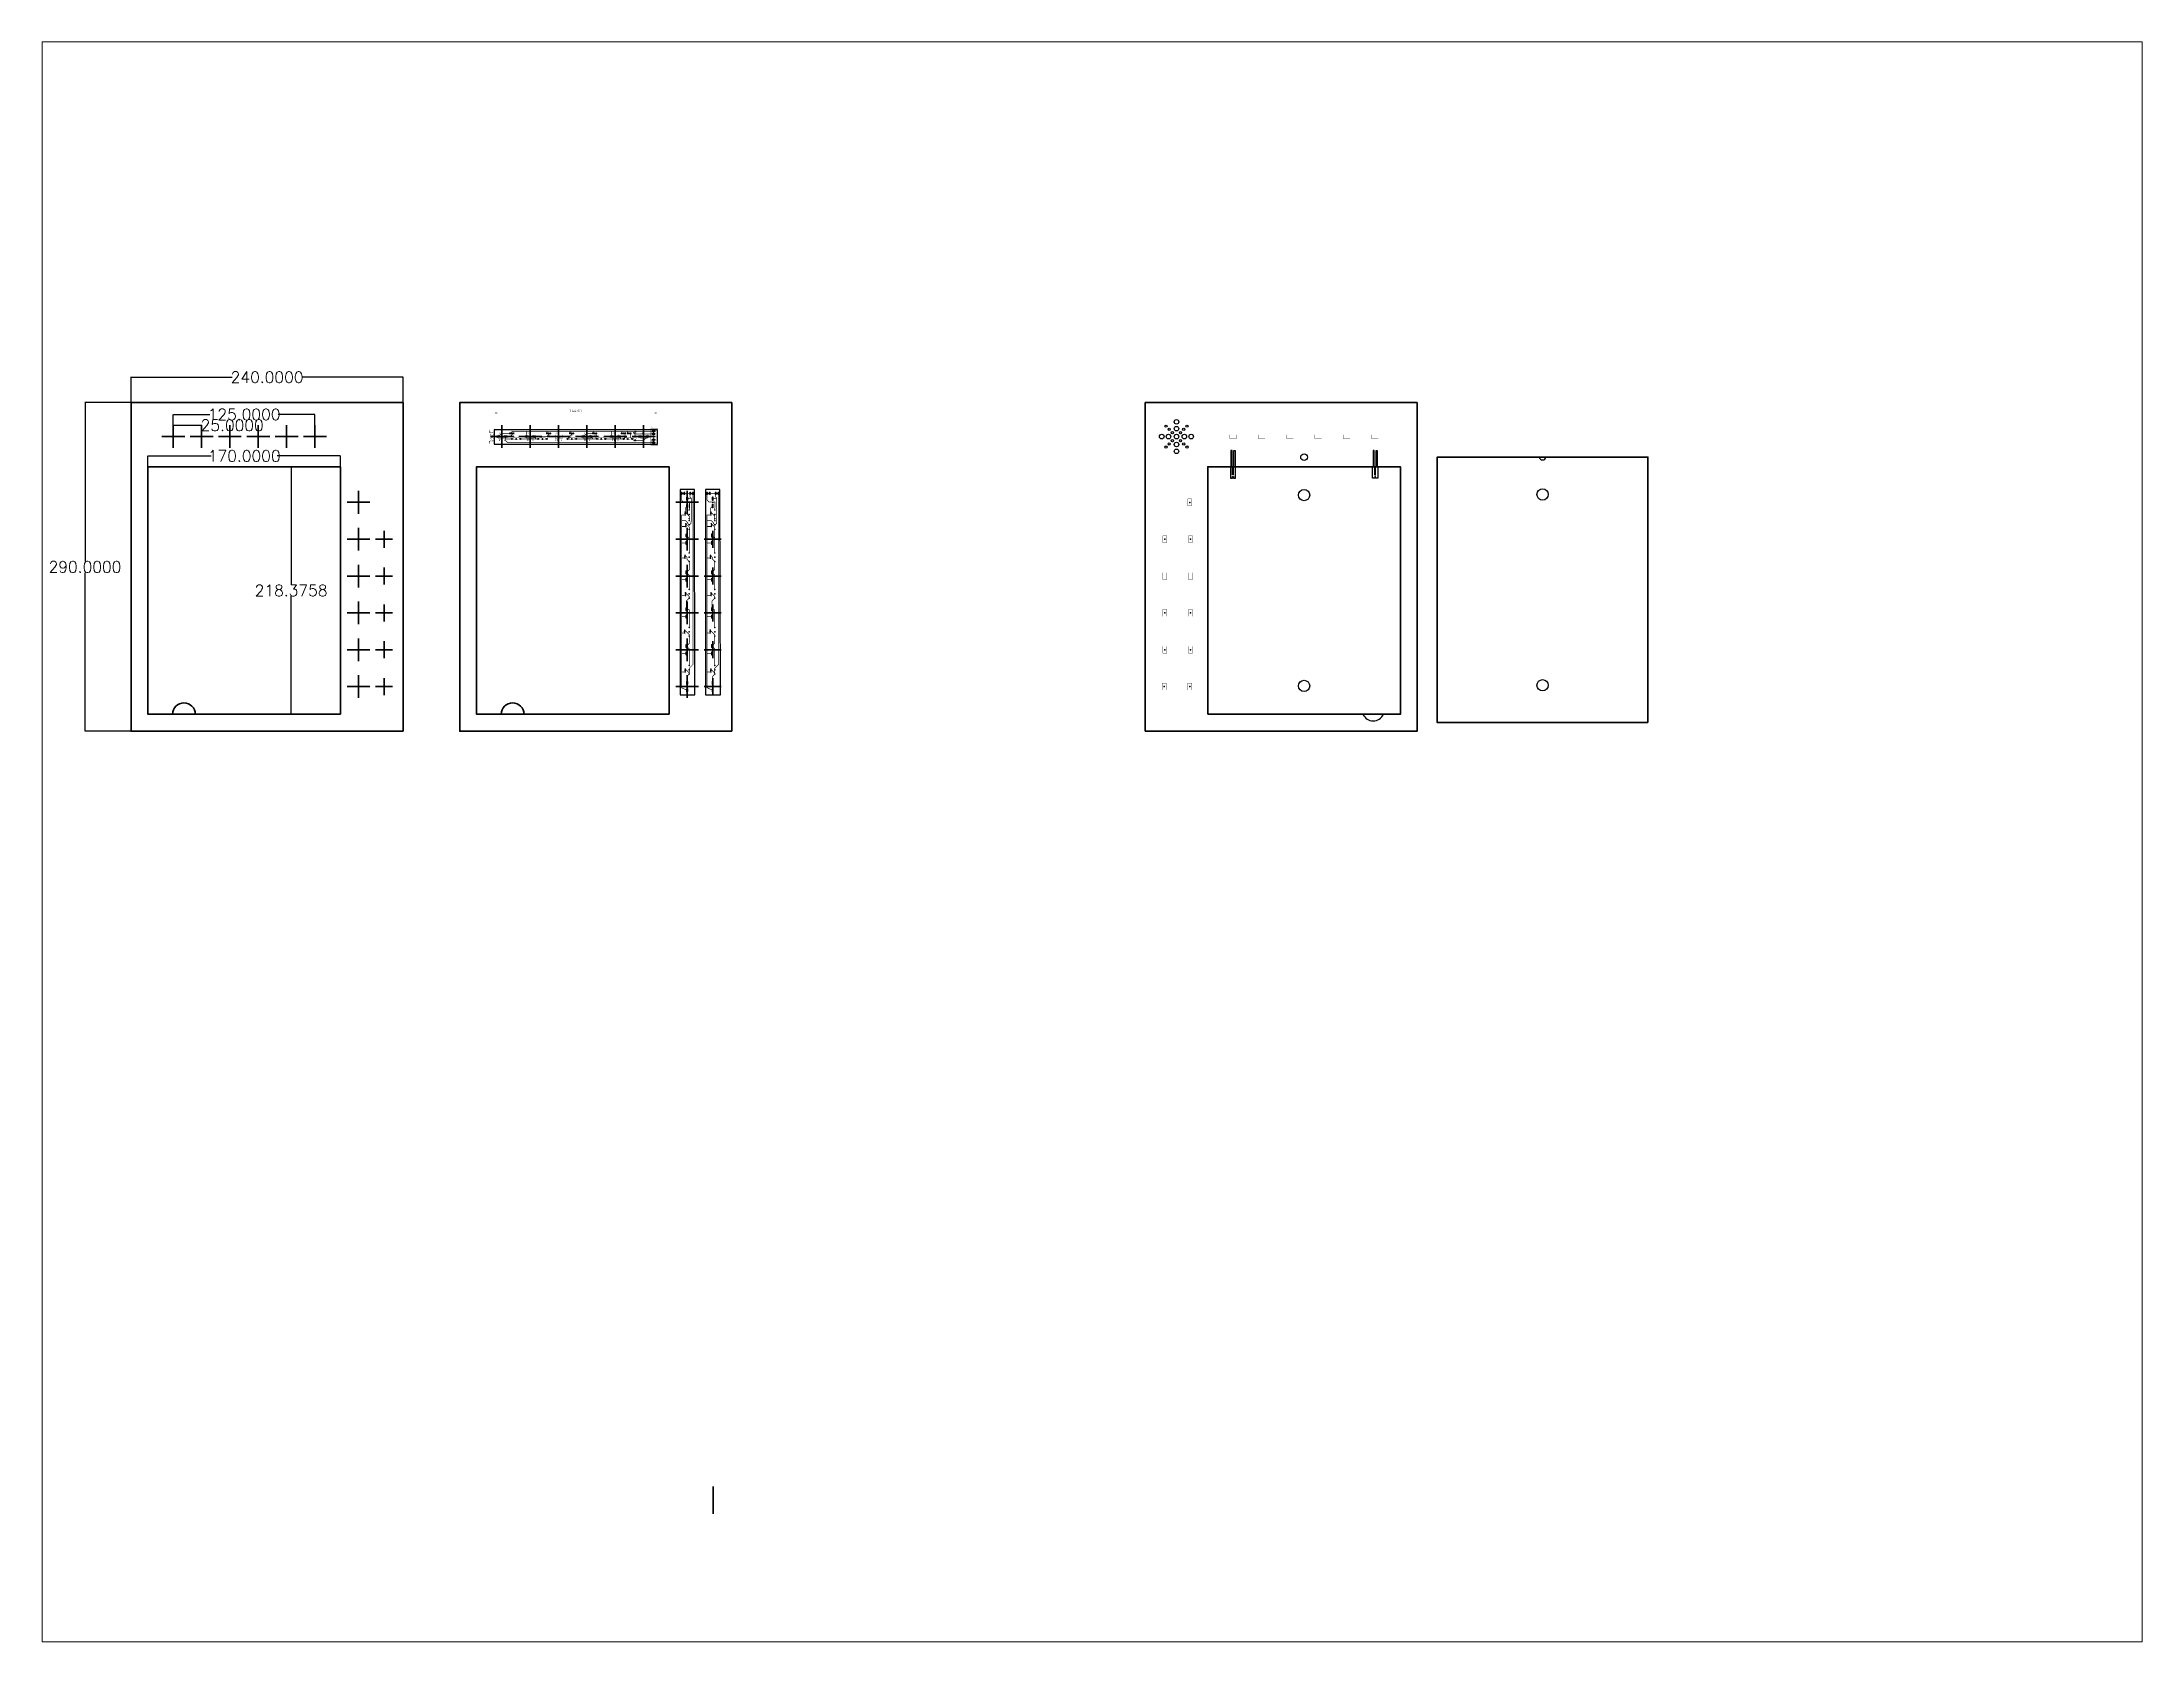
# Paper-space layout 'Layout1' of a CAD drawing. Header units: millimetres. Extents: x 1.05 to 9.45, y 0.8 to 7.2.
# The model-space entities are those that its viewports show. They can reach past a viewport. Long polylines and large blocks are cut down to what shows.
import ezdxf

# ---------------------------------------------------------------- set-up
doc = ezdxf.new("R2010")
doc.units = ezdxf.units.MM
doc.header["$MEASUREMENT"] = 0
for name, color, linetype in [('1', 12, 'Continuous'), ('16', 132, 'Continuous'), ('17', 110, 'Continuous'), ('19', 53, 'Continuous'), ('20', 31, 'Continuous'), ('21', 253, 'Continuous'), ('23', 53, 'Continuous'), ('25', 253, 'Continuous'), ('27', 253, 'Continuous'), ('29', 253, 'Continuous'), ('30', 253, 'Continuous'), ('44', 253, 'Continuous'), ('51', 253, 'Continuous'), ('box', 6, 'Continuous'), ('dim', 7, 'Continuous'), ('groof-0.2', 175, 'Continuous'), ('groof-1mm', 213, 'Continuous'), ('Layer 1', 7, 'Continuous'), ('Top-face', 7, 'Continuous')]:
    doc.layers.add(name, color=color, linetype=linetype)
doc.styles.get("Standard").update_dxf_attribs({"font": 'txt.shx', "height": 10})
doc.dimstyles.get("Standard").update_dxf_attribs({"dimtxt": 0.18, "dimasz": 0.18, "dimexe": 0.18, "dimexo": 0.0625, "dimgap": 0.09, "dimtad": 0, "dimtih": 1, "dimtoh": 1, "dimdec": 4, "dimzin": 0, "dimdsep": 46, "dimtxsty": 'Standard', "dimcen": 0.09, "dimadec": 0, "dimazin": 0, "dimtfac": 1, "dimtdec": 4, "dimtofl": 0, "dimtmove": 0, "dimatfit": 3, "dimfxl": 1, "dimtolj": 1, "dimtzin": 0, "dimarcsym": 0})

# ---------------------------------------------------------------- blocks, each defined once
blk = doc.blocks.new('block 22')
at = {"layer": 'Layer 1', "color": 250, "lineweight": 35, "true_color": 0x231f20}
for points in [[(-1041.8, -715.7), (-1041.8, -735.7)], [(-1051.8, -725.7), (-1031.7, -725.7)]]:
    blk.add_lwpolyline(points, dxfattribs=at)
blk = doc.blocks.new('block 23')
at = {"layer": 'Layer 1', "color": 250, "lineweight": 35, "true_color": 0x231f20}
for points in [[(-1066.8, -715.7), (-1066.8, -735.7)], [(-1076.8, -725.7), (-1056.7, -725.7)]]:
    blk.add_lwpolyline(points, dxfattribs=at)
blk = doc.blocks.new('block 24')
at = {"layer": 'Layer 1', "color": 250, "lineweight": 35, "true_color": 0x231f20}
for points in [[(-1091.8, -715.7), (-1091.8, -735.7)], [(-1101.8, -725.7), (-1081.7, -725.7)]]:
    blk.add_lwpolyline(points, dxfattribs=at)
blk = doc.blocks.new('block 26')
at = {"layer": 'Layer 1', "color": 250, "lineweight": 35, "true_color": 0x231f20}
for points in [[(-1003.4, -826.3), (-1003.4, -806.2)], [(-1013.4, -816.3), (-993.3, -816.3)]]:
    blk.add_lwpolyline(points, dxfattribs=at)
blk = doc.blocks.new('block 27')
at = {"layer": 'Layer 1', "color": 250, "lineweight": 35, "true_color": 0x231f20}
for points in [[(-1013.4, -848.8), (-993.3, -848.8)], [(-1003.4, -858.8), (-1003.4, -838.8)]]:
    blk.add_lwpolyline(points, dxfattribs=at)
blk = doc.blocks.new('block 28')
at = {"layer": 'Layer 1', "color": 250, "lineweight": 35, "true_color": 0x231f20}
for points in [[(-1003.4, -793.8), (-1003.4, -773.7)], [(-1013.4, -783.7), (-993.3, -783.7)]]:
    blk.add_lwpolyline(points, dxfattribs=at)
blk = doc.blocks.new('block 29')
at = {"layer": 'Layer 1', "color": 250, "lineweight": 35, "true_color": 0x231f20}
for points in [[(-1013.4, -881.3), (-993.3, -881.3)], [(-1003.4, -891.3), (-1003.4, -871.3)]]:
    blk.add_lwpolyline(points, dxfattribs=at)
blk = doc.blocks.new('block 30')
at = {"layer": 'Layer 1', "color": 250, "lineweight": 35, "true_color": 0x231f20}
for points in [[(-1003.4, -923.8), (-1003.4, -903.8)], [(-1013.4, -913.8), (-993.3, -913.8)]]:
    blk.add_lwpolyline(points, dxfattribs=at)
blk = doc.blocks.new('block 31')
at = {"layer": 'Layer 1', "color": 250, "lineweight": 35, "true_color": 0x231f20}
for points in [[(-1003.4, -956.4), (-1003.4, -936.3)], [(-1013.4, -946.4), (-993.3, -946.4)]]:
    blk.add_lwpolyline(points, dxfattribs=at)
blk = doc.blocks.new('block 25')
at = {"layer": 'Layer 1'}
for name in ['block 28', 'block 26', 'block 27', 'block 29', 'block 30', 'block 31']:
    blk.add_blockref(name, (0, 0), dxfattribs=at)
blk = doc.blocks.new('block 33')
at = {"layer": 'Layer 1', "color": 250, "lineweight": 35, "true_color": 0x231f20}
for points in [[(-980.8, -823.8), (-980.8, -808.8)], [(-988.3, -816.3), (-973.3, -816.3)]]:
    blk.add_lwpolyline(points, dxfattribs=at)
blk = doc.blocks.new('block 34')
at = {"layer": 'Layer 1', "color": 250, "lineweight": 35, "true_color": 0x231f20}
for points in [[(-988.3, -848.8), (-973.3, -848.8)], [(-980.8, -856.3), (-980.8, -841.3)]]:
    blk.add_lwpolyline(points, dxfattribs=at)
blk = doc.blocks.new('block 35')
at = {"layer": 'Layer 1', "color": 250, "lineweight": 35, "true_color": 0x231f20}
for points in [[(-988.3, -881.3), (-973.3, -881.3)], [(-980.8, -888.8), (-980.8, -873.8)]]:
    blk.add_lwpolyline(points, dxfattribs=at)
blk = doc.blocks.new('block 36')
at = {"layer": 'Layer 1', "color": 250, "lineweight": 35, "true_color": 0x231f20}
for points in [[(-980.8, -921.3), (-980.8, -906.3)], [(-988.3, -913.8), (-973.3, -913.8)]]:
    blk.add_lwpolyline(points, dxfattribs=at)
blk = doc.blocks.new('block 37')
at = {"layer": 'Layer 1', "color": 250, "lineweight": 35, "true_color": 0x231f20}
for points in [[(-980.8, -953.9), (-980.8, -938.9)], [(-988.3, -946.4), (-973.3, -946.4)]]:
    blk.add_lwpolyline(points, dxfattribs=at)
blk = doc.blocks.new('block 32')
at = {"layer": 'Layer 1'}
for name in ['block 33', 'block 34', 'block 35', 'block 36', 'block 37']:
    blk.add_blockref(name, (0, 0), dxfattribs=at)
blk = doc.blocks.new('*D438')
at = {"layer": 'Defpoints', "color": 0, "transparency": 16777216}
for p in [(-1189.2, -752.4), (-1019.2, -742.8), (-1019.2, -752.4)]:
    blk.add_point(p, dxfattribs=at)
at = {"layer": 'dim', "color": 0, "lineweight": -2, "transparency": 16777216}
for p, q in [((-1189.2, -752.3), (-1189.2, -742.6)), ((-1189.1, -742.8), (-1133.5, -742.8)), ((-1019.4, -742.8), (-1075, -742.8)), ((-1019.2, -752.3), (-1019.2, -742.6))]:
    blk.add_line(p, q, dxfattribs=at)
at = {"layer": 'dim', "color": 0, "transparency": 16777216}
for points in [[(-1189.1, -742.8), (-1189.1, -742.8), (-1189.2, -742.8)], [(-1019.4, -742.8), (-1019.4, -742.8), (-1019.2, -742.8)]]:
    blk.add_solid(points, dxfattribs=at)
at = {"layer": 'dim', "color": 0, "transparency": 16777216, "insert": (-1104.2, -742.8), "char_height": 10, "attachment_point": 5}
blk.add_mtext('\\A1;170.0000', dxfattribs=at)
blk = doc.blocks.new('*D439')
at = {"layer": 'Defpoints', "color": 0, "transparency": 16777216}
for p in [(-1019.2, -752.4), (-1062.8, -970.7), (-1019.2, -970.7)]:
    blk.add_point(p, dxfattribs=at)
at = {"layer": 'dim', "color": 0, "lineweight": -2, "transparency": 16777216}
for p, q in [((-1019.3, -752.4), (-1063, -752.4)), ((-1062.8, -752.5), (-1062.8, -856.4)), ((-1062.8, -970.5), (-1062.8, -866.6)), ((-1019.3, -970.7), (-1063, -970.7))]:
    blk.add_line(p, q, dxfattribs=at)
at = {"layer": 'dim', "color": 0, "transparency": 16777216}
for points in [[(-1062.8, -752.5), (-1062.8, -752.5), (-1062.8, -752.4)], [(-1062.8, -970.5), (-1062.8, -970.5), (-1062.8, -970.7)]]:
    blk.add_solid(points, dxfattribs=at)
at = {"layer": 'dim', "color": 0, "transparency": 16777216, "insert": (-1062.8, -861.5), "char_height": 10, "attachment_point": 5}
blk.add_mtext('\\A1;218.3758', dxfattribs=at)
blk = doc.blocks.new('*D440')
at = {"layer": 'Defpoints', "color": 0, "transparency": 16777216}
for p in [(-964, -673.3), (-1204, -695.7), (-964, -695.7)]:
    blk.add_point(p, dxfattribs=at)
at = {"layer": 'dim', "color": 0, "lineweight": -2, "transparency": 16777216}
for p, q in [((-1204, -695.7), (-1204, -673.1)), ((-1203.8, -673.3), (-1114.9, -673.3)), ((-964.2, -673.3), (-1053.1, -673.3)), ((-964, -695.7), (-964, -673.1))]:
    blk.add_line(p, q, dxfattribs=at)
at = {"layer": 'dim', "color": 0, "transparency": 16777216}
for points in [[(-1203.8, -673.3), (-1203.8, -673.3), (-1204, -673.3)], [(-964.2, -673.3), (-964.2, -673.3), (-964, -673.3)]]:
    blk.add_solid(points, dxfattribs=at)
at = {"layer": 'dim', "color": 0, "transparency": 16777216, "insert": (-1084, -673.3), "char_height": 10, "attachment_point": 5}
blk.add_mtext('\\A1;240.0000', dxfattribs=at)
blk = doc.blocks.new('*D441')
at = {"layer": 'Defpoints', "color": 0, "transparency": 16777216}
for p in [(-1204, -695.7), (-1244.7, -985.7), (-1204, -985.7)]:
    blk.add_point(p, dxfattribs=at)
at = {"layer": 'dim', "color": 0, "lineweight": -2, "transparency": 16777216}
for p, q in [((-1204.1, -695.7), (-1244.9, -695.7)), ((-1244.7, -695.9), (-1244.7, -835.6)), ((-1244.7, -985.5), (-1244.7, -845.8)), ((-1204.1, -985.7), (-1244.9, -985.7))]:
    blk.add_line(p, q, dxfattribs=at)
at = {"layer": 'dim', "color": 0, "transparency": 16777216}
for points in [[(-1244.7, -695.9), (-1244.7, -695.9), (-1244.7, -695.7)], [(-1244.7, -985.5), (-1244.7, -985.5), (-1244.7, -985.7)]]:
    blk.add_solid(points, dxfattribs=at)
at = {"layer": 'dim', "color": 0, "transparency": 16777216, "insert": (-1244.7, -840.7), "char_height": 10, "attachment_point": 5}
blk.add_mtext('\\A1;290.0000', dxfattribs=at)
blk = doc.blocks.new('*D454')
at = {"layer": 'Defpoints', "color": 0, "transparency": 16777216}
for p in [(-1166.8, -706.2), (-1166.8, -725.7), (-1041.8, -725.7)]:
    blk.add_point(p, dxfattribs=at)
at = {"layer": 'dim', "color": 0, "lineweight": -2, "transparency": 16777216}
for p, q in [((-1166.8, -725.7), (-1166.8, -706.1)), ((-1166.6, -706.2), (-1134.4, -706.2)), ((-1041.9, -706.2), (-1074.2, -706.2)), ((-1041.8, -725.7), (-1041.8, -706.1))]:
    blk.add_line(p, q, dxfattribs=at)
at = {"layer": 'dim', "color": 0, "transparency": 16777216}
for points in [[(-1166.6, -706.2), (-1166.6, -706.3), (-1166.8, -706.2)], [(-1041.9, -706.2), (-1041.9, -706.3), (-1041.8, -706.2)]]:
    blk.add_solid(points, dxfattribs=at)
at = {"layer": 'dim', "color": 0, "transparency": 16777216, "insert": (-1104.3, -706.2), "char_height": 10, "attachment_point": 5}
blk.add_mtext('\\A1;125.0000', dxfattribs=at)
blk = doc.blocks.new('*D455')
at = {"layer": 'Defpoints', "color": 0, "transparency": 16777216}
for p in [(-1141.8, -715.7), (-1166.8, -725.7), (-1141.8, -725.7)]:
    blk.add_point(p, dxfattribs=at)
at = {"layer": 'dim', "color": 0, "lineweight": -2, "transparency": 16777216}
for p, q in [((-1166.8, -725.7), (-1166.8, -715.5)), ((-1166.6, -715.7), (-1141.9, -715.7)), ((-1141.8, -725.7), (-1141.8, -715.5)), ((-1141.8, -715.7), (-1141.6, -715.7))]:
    blk.add_line(p, q, dxfattribs=at)
at = {"layer": 'dim', "color": 0, "transparency": 16777216}
for points in [[(-1166.6, -715.7), (-1166.6, -715.7), (-1166.8, -715.7)], [(-1141.9, -715.7), (-1141.9, -715.7), (-1141.8, -715.7)]]:
    blk.add_solid(points, dxfattribs=at)
at = {"layer": 'dim', "color": 0, "transparency": 16777216, "insert": (-1114.8, -715.7), "char_height": 10, "attachment_point": 5}
blk.add_mtext('\\A1;25.0000', dxfattribs=at)
blk = doc.blocks.new('OCTAGONP')
at = {"const_width": 0.5}
blk.add_lwpolyline([(-0.25, -0.1036), (-0.25, 0.1036), (-0.1036, 0.25), (0.1036, 0.25), (0.25, 0.1036), (0.25, -0.1036), (0.1036, -0.25), (-0.1036, -0.25), (-0.25, -0.1036), (-0.25, 0.1036)], dxfattribs=at)
blk = doc.blocks.new('RECT')
blk.add_solid([(-0.5, -0.5), (0.5, -0.5), (-0.5, 0.5), (0.5, 0.5)])
blk = doc.blocks.new('LONGP100')
at = {"const_width": 1}
blk.add_lwpolyline([(-0.5, 0), (0.5, 0)], dxfattribs=at)
at = {"const_width": 0.5}
for points in [[(-0.5, 0.25, 1), (-0.5, -0.25)], [(0.5, -0.25, 1), (0.5, 0.25)]]:
    blk.add_lwpolyline(points, format="xyb", dxfattribs=at)

msp = doc.modelspace()

# ---------------------------------------------------------------- linework, layer by layer
at = {"layer": '1'}
for points, const_width in [([(-883.47347, -719.62072), (-883.47347, -702.93872)], 0.13), ([(-816.88477, -702.20462), (-816.23567, -701.68532)], 0.2032), ([(-816.88477, -704.02212), (-815.58657, -704.02212)], 0.2032), ([(-816.23567, -701.68532), (-816.23567, -704.02212)], 0.2032), ([(-814.27767, -701.68532), (-814.79697, -703.50282)], 0.2032), ([(-814.79697, -703.50282), (-813.49867, -703.50282)], 0.2032), ([(-813.88817, -702.98352), (-813.88817, -704.02212)], 0.2032), ([(-812.18977, -701.68532), (-812.70907, -703.50282)], 0.2032), ([(-812.70907, -703.50282), (-811.41087, -703.50282)], 0.2032), ([(-811.80027, -702.98352), (-811.80027, -704.02212)], 0.2032), ([(-810.66337, -704.02212), (-810.66337, -703.89232)], 0.2032), ([(-810.66337, -703.89232), (-810.53347, -703.89232)], 0.2032), ([(-810.53347, -704.02212), (-810.66337, -704.02212)], 0.2032), ([(-810.53347, -703.89232), (-810.53347, -704.02212)], 0.2032), ([(-809.65617, -703.50282), (-808.61757, -702.20462)], 0.2032), ([(-807.69817, -701.94492), (-807.69817, -701.68532)], 0.2032), ([(-807.69817, -701.68532), (-806.39997, -701.68532)], 0.2032), ([(-806.39997, -701.68532), (-807.04907, -704.02212)], 0.2032), ([(-739.40447, -719.62072), (-739.40447, -702.93872)], 0.13), ([(-883.47347, -719.62072), (-889.61447, -719.62072)], 0.13), ([(-887.98367, -722.22072), (-887.66447, -719.68572)], 0.13), ([(-887.34527, -722.22072), (-887.98367, -722.22072)], 0.13), ([(-887.92447, -722.22072), (-887.66447, -719.68572)], 0.13), ([(-887.79447, -722.22072), (-887.66447, -719.68572)], 0.13), ([(-887.66447, -719.68572), (-887.66447, -732.23572)], 0.13), ([(-887.66447, -719.68572), (-887.34527, -722.22072)], 0.13), ([(-887.66447, -719.68572), (-887.53447, -722.22072)], 0.13), ([(-887.66447, -719.68572), (-887.40447, -722.22072)], 0.13), ([(-886.79787, -721.52352), (-886.79787, -722.82172)], 0.2032), ([(-884.46107, -722.17262), (-886.79787, -722.17262)], 0.2032), ([(-884.98037, -721.52352), (-884.46107, -722.17262)], 0.2032), ([(-883.40847, -704.88872), (-880.87347, -704.56952)], 0.13), ([(-883.40847, -704.88872), (-880.87347, -704.62872)], 0.13), ([(-883.40847, -704.88872), (-880.87347, -704.75872)], 0.13), ([(-883.40847, -704.88872), (-739.46947, -704.88872)], 0.13), ([(-880.87347, -705.20792), (-883.40847, -704.88872)], 0.13), ([(-880.87347, -705.01872), (-883.40847, -704.88872)], 0.13), ([(-880.87347, -705.14872), (-883.40847, -704.88872)], 0.13), ([(-880.87347, -704.56952), (-880.87347, -705.20792)], 0.13), ([(-739.46947, -704.88872), (-742.00447, -704.56952)], 0.13), ([(-742.00447, -704.56952), (-742.00447, -705.20792)], 0.13), ([(-739.46947, -704.88872), (-742.00447, -704.62872)], 0.13), ([(-739.46947, -704.88872), (-742.00447, -704.75872)], 0.13), ([(-742.00447, -705.20792), (-739.46947, -704.88872)], 0.13), ([(-742.00447, -705.01872), (-739.46947, -704.88872)], 0.13), ([(-742.00447, -705.14872), (-739.46947, -704.88872)], 0.13), ([(-883.47347, -732.30072), (-889.61447, -732.30072)], 0.13), ([(-887.34527, -729.70072), (-887.98367, -729.70072)], 0.13), ([(-887.98367, -729.70072), (-887.66447, -732.23572)], 0.13), ([(-887.92447, -729.70072), (-887.66447, -732.23572)], 0.13), ([(-887.79447, -729.70072), (-887.66447, -732.23572)], 0.13), ([(-887.66447, -732.23572), (-887.34527, -729.70072)], 0.13), ([(-887.66447, -732.23572), (-887.53447, -729.70072)], 0.13), ([(-887.66447, -732.23572), (-887.40447, -729.70072)], 0.13), ([(-885.49967, -724.71492), (-886.79787, -723.61142)], 0.2032), ([(-886.79787, -723.61142), (-886.79787, -724.90962)], 0.2032), ([(-886.79787, -725.65712), (-886.66807, -725.65712)], 0.2032), ([(-886.79787, -725.78692), (-886.79787, -725.65712)], 0.2032), ([(-886.66807, -725.78692), (-886.79787, -725.78692)], 0.2032), ([(-886.66807, -725.65712), (-886.66807, -725.78692)], 0.2032), ([(-886.14877, -726.53442), (-885.49967, -726.53442)], 0.2032), ([(-886.01897, -727.83262), (-886.14877, -727.83262)], 0.2032), ([(-885.49967, -726.53442), (-885.49967, -727.31332)], 0.2032)]:
    msp.add_lwpolyline(points, dxfattribs=dict(at, const_width=const_width))
for points, const_width in [([(-883.44097, -702.93872, 1), (-883.50597, -702.93872)], 0.065), ([(-816.91657, -702.16492, 1), (-816.85307, -702.24432)], 0.1016), ([(-816.88477, -703.97132, 1), (-816.88477, -704.07292)], 0.1016), ([(-816.18487, -701.68532, 1), (-816.28647, -701.68532)], 0.1016), ([(-816.28647, -704.02212, 1), (-816.18487, -704.02212)], 0.1016), ([(-816.20397, -701.72502, 1), (-816.26747, -701.64562)], 0.1016), ([(-815.58657, -704.07292, 1), (-815.58657, -703.97132)], 0.1016), ([(-814.79697, -703.45202, 1), (-814.79697, -703.55362)], 0.1016), ([(-814.84577, -703.48892, 1), (-814.74807, -703.51682)], 0.1016), ([(-814.22877, -701.69932, 1), (-814.32647, -701.67132)], 0.1016), ([(-813.83737, -702.98352, 1), (-813.93897, -702.98352)], 0.1016), ([(-813.93897, -704.02212, 1), (-813.83737, -704.02212)], 0.1016), ([(-813.49867, -703.55362, 1), (-813.49867, -703.45202)], 0.1016), ([(-812.70907, -703.45202, 1), (-812.70907, -703.55362)], 0.1016), ([(-812.75787, -703.48892, 1), (-812.66017, -703.51682)], 0.1016), ([(-812.14087, -701.69932, 1), (-812.23857, -701.67132)], 0.1016), ([(-811.74947, -702.98352, 1), (-811.85107, -702.98352)], 0.1016), ([(-811.85107, -704.02212, 1), (-811.74947, -704.02212)], 0.1016), ([(-811.41087, -703.55362, 1), (-811.41087, -703.45202)], 0.1016), ([(-810.61257, -703.89232, 1), (-810.71417, -703.89232)], 0.1016), ([(-810.66337, -703.84152, 1), (-810.66337, -703.94312)], 0.1016), ([(-810.66337, -703.97132, 1), (-810.66337, -704.07292)], 0.1016), ([(-810.71417, -704.02212, 1), (-810.61257, -704.02212)], 0.1016), ([(-810.48267, -703.89232, 1), (-810.58427, -703.89232)], 0.1016), ([(-810.58427, -704.02212, 1), (-810.48267, -704.02212)], 0.1016), ([(-810.53347, -703.94312, 1), (-810.53347, -703.84152)], 0.1016), ([(-810.53347, -704.07292, 1), (-810.53347, -703.97132)], 0.1016), ([(-809.59127, -702.00992, 0.1139), (-809.78607, -702.85372)], 0.2032), ([(-809.78607, -702.85372, 0.1139), (-809.59127, -703.69752)], 0.2032), ([(-809.83687, -702.85372, 1), (-809.73517, -702.85372)], 0.1016), ([(-809.73527, -702.85372, 1), (-809.83677, -702.85372)], 0.1016), ([(-809.69587, -703.47112, 1), (-809.61657, -703.53452)], 0.1016), ([(-809.63937, -701.99342, 1), (-809.54327, -702.02632)], 0.1016), ([(-809.54327, -703.68112, 1), (-809.63937, -703.71402)], 0.1016), ([(-809.13687, -701.68532, 0.3205), (-809.59127, -702.00992)], 0.2032), ([(-809.59127, -703.69752, 0.3205), (-809.13687, -704.02212)], 0.2032), ([(-809.54567, -702.03212, 1), (-809.63697, -701.98762)], 0.1016), ([(-809.63697, -703.71982, 1), (-809.54567, -703.67532)], 0.1016), ([(-808.68257, -702.00992, 0.3205), (-809.13687, -701.68532)], 0.2032), ([(-809.13687, -701.63452, 1), (-809.13687, -701.73612)], 0.1016), ([(-809.13687, -704.02212, 0.3205), (-808.68257, -703.69752)], 0.2032), ([(-809.13687, -703.97132, 1), (-809.13687, -704.07292)], 0.1016), ([(-809.13687, -701.73612, 1), (-809.13687, -701.63452)], 0.1016), ([(-809.13687, -704.07292, 1), (-809.13687, -703.97132)], 0.1016), ([(-808.48777, -702.85372, 0.1139), (-808.68257, -702.00992)], 0.2032), ([(-808.68257, -703.69752, 0.1139), (-808.48777, -702.85372)], 0.2032), ([(-808.63687, -701.98762, 1), (-808.72817, -702.03212)], 0.1016), ([(-808.72817, -703.67532, 1), (-808.63687, -703.71982)], 0.1016), ([(-808.73057, -702.02632, 1), (-808.63447, -701.99342)], 0.1016), ([(-808.63447, -703.71402, 1), (-808.73057, -703.68112)], 0.1016), ([(-808.57797, -702.23632, 1), (-808.65727, -702.17292)], 0.1016), ([(-808.43697, -702.85372, 1), (-808.53857, -702.85372)], 0.1016), ([(-808.53857, -702.85372, 1), (-808.43697, -702.85372)], 0.1016), ([(-807.64737, -701.68532, 1), (-807.74897, -701.68532)], 0.1016), ([(-807.69817, -701.63452, 1), (-807.69817, -701.73612)], 0.1016), ([(-807.74897, -701.94492, 1), (-807.64737, -701.94492)], 0.1016), ([(-807.09797, -704.00852, 1), (-807.00007, -704.03572)], 0.1016), ([(-806.35097, -701.69892, 1), (-806.44887, -701.67172)], 0.1016), ([(-806.39997, -701.73612, 1), (-806.39997, -701.63452)], 0.1016), ([(-739.37197, -702.93872, 1), (-739.43697, -702.93872)], 0.065), ([(-889.61447, -719.58822, 1), (-889.61447, -719.65322)], 0.065), ([(-888.01597, -722.21662, 1), (-887.95147, -722.22482)], 0.065), ([(-887.98367, -722.18822, 1), (-887.98367, -722.25322)], 0.065), ([(-887.95677, -722.21742, 1), (-887.89217, -722.22402)], 0.065), ([(-887.82697, -722.21902, 1), (-887.76197, -722.22242)], 0.065), ([(-887.63197, -719.68402, 1), (-887.69697, -719.68742)], 0.065), ([(-887.63197, -719.68742, 1), (-887.69697, -719.68402)], 0.065), ([(-887.63197, -719.68572, 1), (-887.69697, -719.68572)], 0.065), ([(-887.63217, -719.68242, 1), (-887.69677, -719.68902)], 0.065), ([(-887.63227, -719.68162, 1), (-887.69667, -719.68982)], 0.065), ([(-887.63217, -719.68902, 1), (-887.69677, -719.68242)], 0.065), ([(-887.63227, -719.68982, 1), (-887.69667, -719.68162)], 0.065), ([(-887.56697, -722.22242, 1), (-887.50197, -722.21902)], 0.065), ([(-887.43677, -722.22402, 1), (-887.37217, -722.21742)], 0.065), ([(-887.37747, -722.22482, 1), (-887.31297, -722.21662)], 0.065), ([(-887.34527, -722.25322, 1), (-887.34527, -722.18822)], 0.065), ([(-886.74707, -721.52352, 1), (-886.84867, -721.52352)], 0.1016), ([(-886.79787, -722.12182, 1), (-886.79787, -722.22342)], 0.1016), ([(-884.94067, -721.49182, 1), (-885.02007, -721.55522)], 0.1016), ([(-884.50077, -722.20432, 1), (-884.42137, -722.14092)], 0.1016), ([(-884.46107, -722.22342, 1), (-884.46107, -722.12182)], 0.1016), ([(-883.50597, -719.62072, 1), (-883.44097, -719.62072)], 0.065), ([(-883.47347, -719.65322, 1), (-883.47347, -719.58822)], 0.065), ([(-883.40677, -704.85622, 1), (-883.41017, -704.92122)], 0.065), ([(-883.41017, -704.85622, 1), (-883.40677, -704.92122)], 0.065), ([(-883.40847, -704.85622, 1), (-883.40847, -704.92122)], 0.065), ([(-883.40517, -704.85642, 1), (-883.41177, -704.92102)], 0.065), ([(-883.41177, -704.85642, 1), (-883.40517, -704.92102)], 0.065), ([(-883.40437, -704.85652, 1), (-883.41257, -704.92092)], 0.065), ([(-883.41257, -704.85652, 1), (-883.40437, -704.92092)], 0.065), ([(-880.84097, -704.56952, 1), (-880.90597, -704.56952)], 0.065), ([(-880.90597, -705.20792, 1), (-880.84097, -705.20792)], 0.065), ([(-880.86937, -704.60172, 1), (-880.87757, -704.53722)], 0.065), ([(-880.87757, -705.24022, 1), (-880.86937, -705.17572)], 0.065), ([(-880.87017, -704.66102, 1), (-880.87677, -704.59642)], 0.065), ([(-880.87677, -705.18102, 1), (-880.87017, -705.11642)], 0.065), ([(-880.87177, -704.79122, 1), (-880.87517, -704.72622)], 0.065), ([(-880.87517, -705.05122, 1), (-880.87177, -704.98622)], 0.065), ([(-742.00277, -704.72622, 1), (-742.00617, -704.79122)], 0.065), ([(-742.00617, -704.98622, 1), (-742.00277, -705.05122)], 0.065), ([(-742.00037, -704.53722, 1), (-742.00857, -704.60172)], 0.065), ([(-742.00857, -705.17572, 1), (-742.00037, -705.24022)], 0.065), ([(-741.97197, -704.56952, 1), (-742.03697, -704.56952)], 0.065), ([(-742.03697, -705.20792, 1), (-741.97197, -705.20792)], 0.065), ([(-742.00117, -704.59642, 1), (-742.00777, -704.66102)], 0.065), ([(-742.00777, -705.11642, 1), (-742.00117, -705.18102)], 0.065), ([(-739.46537, -704.92092, 1), (-739.47357, -704.85652)], 0.065), ([(-739.47357, -704.92092, 1), (-739.46537, -704.85652)], 0.065), ([(-739.46617, -704.92102, 1), (-739.47277, -704.85642)], 0.065), ([(-739.47277, -704.92102, 1), (-739.46617, -704.85642)], 0.065), ([(-739.46777, -704.92122, 1), (-739.47117, -704.85622)], 0.065), ([(-739.47117, -704.92122, 1), (-739.46777, -704.85622)], 0.065), ([(-739.46947, -704.92122, 1), (-739.46947, -704.85622)], 0.065), ([(-739.43697, -719.62072, 1), (-739.37197, -719.62072)], 0.065), ([(-889.61447, -732.26822, 1), (-889.61447, -732.33322)], 0.065), ([(-887.95147, -729.69662, 1), (-888.01597, -729.70482)], 0.065), ([(-887.98367, -729.66822, 1), (-887.98367, -729.73322)], 0.065), ([(-887.89217, -729.69742, 1), (-887.95677, -729.70402)], 0.065), ([(-887.76197, -729.69902, 1), (-887.82697, -729.70242)], 0.065), ([(-887.69697, -732.23402, 1), (-887.63197, -732.23742)], 0.065), ([(-887.69697, -732.23742, 1), (-887.63197, -732.23402)], 0.065), ([(-887.69697, -732.23572, 1), (-887.63197, -732.23572)], 0.065), ([(-887.69677, -732.23242, 1), (-887.63217, -732.23902)], 0.065), ([(-887.69667, -732.23162, 1), (-887.63227, -732.23982)], 0.065), ([(-887.69677, -732.23902, 1), (-887.63217, -732.23242)], 0.065), ([(-887.69667, -732.23982, 1), (-887.63227, -732.23162)], 0.065), ([(-887.50197, -729.70242, 1), (-887.56697, -729.69902)], 0.065), ([(-887.37217, -729.70402, 1), (-887.43677, -729.69742)], 0.065), ([(-887.31297, -729.70482, 1), (-887.37747, -729.69662)], 0.065), ([(-887.34527, -729.73322, 1), (-887.34527, -729.66822)], 0.065), ([(-886.84867, -722.82172, 1), (-886.74707, -722.82172)], 0.1016), ([(-886.74707, -723.61142, 1), (-886.84867, -723.61142)], 0.1016), ([(-886.76497, -723.57272, 1), (-886.83077, -723.65012)], 0.1016), ([(-886.84867, -724.90962, 1), (-886.74707, -724.90962)], 0.1016), ([(-886.79787, -725.60632, 1), (-886.79787, -725.70792)], 0.1016), ([(-886.74707, -725.65712, 1), (-886.84867, -725.65712)], 0.1016), ([(-886.79787, -725.73612, 1), (-886.79787, -725.83772)], 0.1016), ([(-886.84867, -725.78692, 1), (-886.74707, -725.78692)], 0.1016), ([(-886.14877, -726.53442, 1), (-886.14877, -727.83262)], 0.2032), ([(-886.14877, -728.62232, 1), (-886.14877, -729.92052)], 0.2032), ([(-886.61727, -725.65712, 1), (-886.71887, -725.65712)], 0.1016), ([(-886.71887, -725.78692, 1), (-886.61727, -725.78692)], 0.1016), ([(-886.66807, -725.70792, 1), (-886.66807, -725.60632)], 0.1016), ([(-886.66807, -725.83772, 1), (-886.66807, -725.73612)], 0.1016), ([(-886.14877, -726.48362, 1), (-886.14877, -726.58522)], 0.1016), ([(-886.14877, -727.78182, 1), (-886.14877, -727.88342)], 0.1016), ([(-886.14877, -729.92052, 1), (-886.14877, -728.62232)], 0.2032), ([(-886.14877, -728.57152, 1), (-886.14877, -728.67312)], 0.1016), ([(-886.14877, -729.86972, 1), (-886.14877, -729.97132)], 0.1016), ([(-886.14877, -726.58522, 1), (-886.14877, -726.48362)], 0.1016), ([(-886.14877, -727.88342, 1), (-886.14877, -727.78182)], 0.1016), ([(-886.14877, -728.67312, 1), (-886.14877, -728.57152)], 0.1016), ([(-886.14877, -729.97132, 1), (-886.14877, -729.86972)], 0.1016), ([(-886.01897, -727.83262, 0.4142), (-885.49967, -727.31332)], 0.2032), ([(-886.01897, -727.78182, 1), (-886.01897, -727.88342)], 0.1016), ([(-886.01897, -727.88342, 1), (-886.01897, -727.78182)], 0.1016), ([(-885.46287, -724.67982, 1), (-885.53647, -724.74992)], 0.1016), ([(-885.49967, -724.71492, 0.2053), (-885.04527, -724.90962)], 0.2032), ([(-885.44887, -726.53442, 1), (-885.55047, -726.53442)], 0.1016), ([(-884.46107, -727.57302, 0.4142), (-885.49967, -726.53442)], 0.2032), ([(-885.49967, -726.48362, 1), (-885.49967, -726.58522)], 0.1016), ([(-885.44887, -727.31332, 1), (-885.55047, -727.31332)], 0.1016), ([(-885.55047, -727.31332, 1), (-885.44887, -727.31332)], 0.1016), ([(-884.98037, -728.75212, 1), (-884.98037, -729.79072)], 0.2032), ([(-885.53257, -724.75362, 1), (-885.46677, -724.67622)], 0.1016), ([(-885.49967, -726.58522, 1), (-885.49967, -726.48362)], 0.1016), ([(-885.04527, -724.90962, 0.4142), (-884.46107, -724.32542)], 0.2032), ([(-885.04527, -724.85882, 1), (-885.04527, -724.96042)], 0.1016), ([(-885.04527, -724.96042, 1), (-885.04527, -724.85882)], 0.1016), ([(-884.46107, -724.32542, 0.3252), (-884.98037, -723.61142)], 0.2032), ([(-884.98037, -729.79072, 1), (-884.98037, -728.75212)], 0.2032), ([(-884.98037, -728.70132, 1), (-884.98037, -728.80292)], 0.1016), ([(-884.98037, -729.73992, 1), (-884.98037, -729.84152)], 0.1016), ([(-884.96467, -723.56302, 1), (-884.99597, -723.65972)], 0.1016), ([(-884.98037, -728.80292, 1), (-884.98037, -728.70132)], 0.1016), ([(-884.98037, -729.84152, 1), (-884.98037, -729.73992)], 0.1016), ([(-884.41027, -724.32542, 1), (-884.51187, -724.32542)], 0.1016), ([(-884.51187, -724.32542, 1), (-884.41027, -724.32542)], 0.1016), ([(-884.51187, -727.57302, 1), (-884.41027, -727.57302)], 0.1016), ([(-883.47347, -732.33322, 1), (-883.47347, -732.26822)], 0.065)]:
    msp.add_lwpolyline(points, format="xyb", dxfattribs=dict(at, const_width=const_width))
at = {"layer": '16', "const_width": 0.6}
for points in [[(-877.14257, -722.86682), (-879.99247, -725.71672)], [(-869.37647, -722.86682), (-877.14257, -722.86682)], [(-866.83647, -722.86682), (-869.68637, -725.71672)], [(-869.37647, -722.86682), (-867.44637, -720.93672)], [(-867.44637, -720.93672), (-854.64447, -720.93672)], [(-854.97347, -721.26572), (-854.64447, -720.93672)], [(-854.97347, -725.71672), (-854.97347, -721.26572)], [(-854.64447, -720.93672), (-836.86447, -720.93672)], [(-834.32447, -722.86682), (-837.17437, -725.71672)], [(-836.86447, -720.93672), (-830.51447, -720.93672)], [(-836.86447, -722.86682), (-836.86447, -720.93672)], [(-830.51447, -720.93672), (-816.54447, -720.93672)], [(-814.00447, -722.86682), (-818.77207, -727.63442)], [(-816.54447, -720.93672), (-796.22447, -720.93672)], [(-816.54447, -722.86682), (-816.54447, -720.93672)], [(-802.08557, -722.86682), (-804.93547, -725.71672)], [(-796.22447, -722.86682), (-802.08557, -722.86682)], [(-796.22447, -720.93672), (-779.71447, -720.93672)], [(-796.22447, -722.86682), (-796.22447, -720.93672)], [(-793.68447, -722.86682), (-793.68447, -727.74872)], [(-779.91647, -721.13872), (-779.71447, -720.93672)], [(-779.91647, -725.71672), (-779.91647, -721.13872)], [(-779.71447, -720.93672), (-770.82447, -720.93672)], [(-770.82447, -720.93672), (-765.74447, -720.93672)], [(-770.82447, -722.86682), (-770.82447, -720.93672)], [(-768.28447, -722.86682), (-768.28447, -726.53712)], [(-765.74447, -720.93672), (-760.82787, -720.93672)], [(-765.74447, -722.86682), (-765.74447, -720.93672)], [(-763.20447, -722.86682), (-763.20447, -726.42032)], [(-760.82787, -720.93672), (-760.82787, -722.11362)], [(-760.82787, -722.11362), (-759.39447, -723.54702)], [(-759.26747, -721.46732), (-758.73687, -720.93672)], [(-758.73687, -720.93672), (-742.88447, -720.93672)], [(-742.88447, -720.93672), (-742.88447, -721.39872)], [(-873.49247, -725.71672), (-873.49247, -727.74872)], [(-869.68637, -725.71672), (-873.49247, -725.71672)], [(-873.49247, -727.74872), (-873.49247, -729.22072)], [(-868.04807, -727.74872), (-873.49247, -727.74872)], [(-873.49247, -729.22072), (-871.71807, -730.99512)], [(-871.71807, -730.99512), (-808.60187, -731.05072)], [(-860.42807, -727.74872), (-846.44147, -727.74872)], [(-846.44147, -727.74872), (-848.47347, -725.71672)], [(-837.17437, -725.71672), (-848.47347, -725.71672)], [(-844.68007, -727.74872), (-846.44147, -727.74872)], [(-818.88637, -727.74872), (-818.77207, -727.63442)], [(-818.77207, -727.63442), (-818.77207, -727.74872)], [(-811.15207, -727.74872), (-796.40347, -727.74872)], [(-742.88447, -731.05072), (-808.60187, -731.05072)], [(-796.40347, -727.74872), (-798.43547, -725.71672)], [(-796.22447, -727.74872), (-796.40347, -727.74872)], [(-793.68447, -727.74872), (-796.22447, -727.74872)], [(-792.86407, -727.74872), (-793.68447, -727.74872)], [(-785.24407, -727.74872), (-771.38447, -727.74872)], [(-773.41647, -725.71672), (-771.38447, -727.74872)], [(-771.38447, -727.74872), (-769.49607, -727.74872)], [(-768.28447, -726.53712), (-769.49607, -727.74872)], [(-763.20447, -726.42032), (-761.87607, -727.74872)], [(-760.53747, -729.08732), (-761.87607, -727.74872)], [(-759.26747, -729.08732), (-760.53747, -729.08732)], [(-759.27817, -723.43072), (-759.39447, -723.54702)], [(-759.39447, -723.54702), (-759.39447, -725.20872)], [(-759.39447, -725.20872), (-758.88647, -725.71672)], [(-742.88447, -723.43072), (-759.27817, -723.43072)], [(-751.76807, -729.08732), (-759.26747, -729.08732)], [(-748.39747, -725.71672), (-751.76807, -729.08732)], [(-742.88447, -723.43072), (-742.88447, -728.51072)], [(-718.2791, -781.72761), (-718.2791, -775.83961)], [(-715.7851, -775.83961), (-710.7051, -775.83961)], [(-710.7051, -779.14161), (-710.7051, -775.83961)], [(-708.0767, -926.77241), (-708.0767, -775.83971)], [(-695.71607, -781.72995), (-695.71607, -775.84195)], [(-693.22207, -775.84195), (-688.14207, -775.84195)], [(-688.14207, -779.14395), (-688.14207, -775.84195)], [(-685.51367, -926.77475), (-685.51367, -775.84205)], [(-716.5471, -783.45961), (-718.2791, -781.72761)], [(-718.2791, -799.96961), (-718.2791, -794.88961)], [(-715.0155, -794.88961), (-718.2791, -794.88961)], [(-714.2386, -783.45961), (-716.5471, -783.45961)], [(-715.0155, -788.69401), (-713.3051, -786.98361)], [(-715.0155, -792.34961), (-715.0155, -788.69401)], [(-715.0155, -792.34961), (-711.4671, -795.89801)], [(-714.1646, -783.53361), (-714.2386, -783.45961)], [(-712.4456, -783.53361), (-714.1646, -783.53361)], [(-713.3051, -780.48361), (-712.029, -780.48361)], [(-712.3716, -783.45961), (-712.4456, -783.53361)], [(-711.2301, -783.45961), (-712.3716, -783.45961)], [(-712.029, -780.48361), (-711.81, -780.26461)], [(-711.81, -780.26461), (-709.8313, -780.26461)], [(-711.4671, -789.05511), (-711.2301, -788.81811)], [(-711.4671, -790.51321), (-711.4671, -789.05511)], [(-711.4671, -795.89801), (-711.4671, -798.13321)], [(-711.2301, -788.81811), (-711.2301, -783.45961)], [(-709.7067, -780.14001), (-710.7051, -779.14161)], [(-709.8313, -780.26461), (-709.7067, -780.14001)], [(-709.7067, -800.64041), (-709.7067, -780.14001)], [(-693.98407, -783.46195), (-695.71607, -781.72995)], [(-695.71607, -799.97195), (-695.71607, -794.89195)], [(-692.45247, -794.89195), (-695.71607, -794.89195)], [(-691.67557, -783.46195), (-693.98407, -783.46195)], [(-692.45247, -788.69635), (-690.74207, -786.98595)], [(-692.45247, -792.35195), (-692.45247, -788.69635)], [(-692.45247, -792.35195), (-688.90407, -795.90035)], [(-691.60157, -783.53595), (-691.67557, -783.46195)], [(-689.88257, -783.53595), (-691.60157, -783.53595)], [(-690.74207, -780.48595), (-689.46597, -780.48595)], [(-689.80857, -783.46195), (-689.88257, -783.53595)], [(-688.66707, -783.46195), (-689.80857, -783.46195)], [(-689.46597, -780.48595), (-689.24697, -780.26695)], [(-689.24697, -780.26695), (-687.26827, -780.26695)], [(-688.90407, -789.05745), (-688.66707, -788.82045)], [(-688.90407, -790.51555), (-688.90407, -789.05745)], [(-688.90407, -795.90035), (-688.90407, -798.13555)], [(-688.66707, -788.82045), (-688.66707, -783.46195)], [(-687.14367, -780.14235), (-688.14207, -779.14395)], [(-687.26827, -780.26695), (-687.14367, -780.14235)], [(-687.14367, -800.64275), (-687.14367, -780.14235)], [(-718.2791, -805.04961), (-718.2791, -799.96961)], [(-718.2791, -799.96961), (-714.5579, -799.96961)], [(-718.2791, -819.49961), (-718.2791, -805.04961)], [(-714.5075, -805.04961), (-718.2791, -805.04961)], [(-714.5579, -799.96961), (-712.7471, -801.78041)], [(-714.5075, -802.50961), (-711.4671, -805.55001)], [(-711.4671, -815.41981), (-713.8801, -813.00681)], [(-712.7471, -801.78041), (-712.7471, -802.29011)], [(-712.7471, -802.29011), (-711.3623, -803.67481)], [(-711.4671, -798.13321), (-711.4671, -799.91121)], [(-711.4671, -805.55001), (-711.4671, -807.53121)], [(-711.4671, -807.53121), (-711.4671, -815.41981)], [(-711.4671, -828.35921), (-711.4671, -815.41981)], [(-711.3623, -803.67481), (-709.8367, -802.14921)], [(-709.8367, -800.77041), (-709.7067, -800.64041)], [(-709.8367, -802.14921), (-709.8367, -800.77041)], [(-695.71607, -805.05195), (-695.71607, -799.97195)], [(-695.71607, -799.97195), (-691.99487, -799.97195)], [(-695.71607, -819.50195), (-695.71607, -805.05195)], [(-691.94447, -805.05195), (-695.71607, -805.05195)], [(-691.99487, -799.97195), (-690.18407, -801.78275)], [(-691.94447, -802.51195), (-688.90407, -805.55235)], [(-688.90407, -815.42215), (-691.31707, -813.00915)], [(-690.18407, -801.78275), (-690.18407, -802.29245)], [(-690.18407, -802.29245), (-688.79927, -803.67715)], [(-688.90407, -798.13555), (-688.90407, -799.91355)], [(-688.90407, -805.55235), (-688.90407, -807.53355)], [(-688.90407, -807.53355), (-688.90407, -815.42215)], [(-688.90407, -828.36155), (-688.90407, -815.42215)], [(-688.79927, -803.67715), (-687.27367, -802.15155)], [(-687.27367, -800.77275), (-687.14367, -800.64275)], [(-687.27367, -802.15155), (-687.27367, -800.77275)], [(-718.2791, -832.98961), (-718.2791, -819.49961)], [(-713.8801, -819.50681), (-718.2791, -819.49961)], [(-718.2791, -852.01961), (-718.2791, -832.98961)], [(-715.2695, -832.98961), (-718.2791, -832.98961)], [(-715.2695, -830.50001), (-715.2695, -830.44961)], [(-713.5091, -832.26041), (-715.2695, -830.50001)], [(-713.5091, -833.93721), (-713.5091, -832.26041)], [(-711.4671, -835.97921), (-713.5091, -833.93721)], [(-695.71607, -832.99195), (-695.71607, -819.50195)], [(-691.31707, -819.50915), (-695.71607, -819.50195)], [(-695.71607, -852.02195), (-695.71607, -832.99195)], [(-692.70647, -832.99195), (-695.71607, -832.99195)], [(-692.70647, -830.50235), (-692.70647, -830.45195)], [(-690.94607, -832.26275), (-692.70647, -830.50235)], [(-690.94607, -833.93955), (-690.94607, -832.26275)], [(-688.90407, -835.98155), (-690.94607, -833.93955)], [(-718.2791, -866.00961), (-718.2791, -852.01961)], [(-713.8801, -852.03001), (-718.2791, -852.01961)], [(-713.8638, -845.54631), (-713.8801, -845.53001)], [(-711.4671, -843.14961), (-713.8638, -845.54631)], [(-711.4671, -847.94301), (-713.8638, -845.54631)], [(-711.4671, -835.97921), (-711.4671, -843.14961)], [(-711.4671, -860.61721), (-711.4671, -847.94301)], [(-695.71607, -866.01195), (-695.71607, -852.02195)], [(-691.31707, -852.03235), (-695.71607, -852.02195)], [(-691.30077, -845.54865), (-691.31707, -845.53235)], [(-688.90407, -843.15195), (-691.30077, -845.54865)], [(-688.90407, -847.94535), (-691.30077, -845.54865)], [(-688.90407, -835.98155), (-688.90407, -843.15195)], [(-688.90407, -860.61955), (-688.90407, -847.94535)], [(-718.2791, -884.56961), (-718.2791, -866.00961)], [(-714.7615, -866.00961), (-718.2791, -866.00961)], [(-714.7615, -863.46961), (-711.4671, -866.76401)], [(-713.8801, -870.65021), (-711.4671, -868.23721)], [(-713.8801, -878.05321), (-713.8801, -870.65021)], [(-711.4671, -866.76401), (-711.4671, -868.23721)], [(-695.71607, -884.57195), (-695.71607, -866.01195)], [(-692.19847, -866.01195), (-695.71607, -866.01195)], [(-692.19847, -863.47195), (-688.90407, -866.76635)], [(-691.31707, -870.65255), (-688.90407, -868.23955)], [(-691.31707, -878.05555), (-691.31707, -870.65255)], [(-688.90407, -866.76635), (-688.90407, -868.23955)], [(-713.8801, -884.55321), (-718.2791, -884.56961)], [(-718.2791, -884.56961), (-718.2791, -899.02961)], [(-712.1235, -878.05321), (-713.8801, -878.05321)], [(-711.4671, -878.70961), (-712.1235, -878.05321)], [(-711.4671, -894.14521), (-711.4671, -878.70961)], [(-691.31707, -884.55555), (-695.71607, -884.57195)], [(-695.71607, -884.57195), (-695.71607, -899.03195)], [(-689.56047, -878.05555), (-691.31707, -878.05555)], [(-688.90407, -878.71195), (-689.56047, -878.05555)], [(-688.90407, -894.14755), (-688.90407, -878.71195)], [(-718.2791, -899.02961), (-718.2791, -917.04961)], [(-715.5235, -899.02961), (-718.2791, -899.02961)], [(-711.4671, -900.54601), (-715.5235, -896.48961)], [(-713.8801, -910.57641), (-711.4671, -908.16341)], [(-711.4671, -901.76521), (-711.4671, -900.54601)], [(-711.4671, -908.16341), (-711.4671, -901.76521)], [(-695.71607, -899.03195), (-695.71607, -917.05195)], [(-692.96047, -899.03195), (-695.71607, -899.03195)], [(-688.90407, -900.54835), (-692.96047, -896.49195)], [(-691.31707, -910.57875), (-688.90407, -908.16575)], [(-688.90407, -901.76755), (-688.90407, -900.54835)], [(-688.90407, -908.16575), (-688.90407, -901.76755)], [(-718.2791, -917.04961), (-718.2791, -933.31961)], [(-713.8801, -917.07641), (-718.2791, -917.04961)], [(-711.4671, -912.98941), (-713.8801, -910.57641)], [(-711.4671, -927.67321), (-711.4671, -912.98941)], [(-711.4671, -930.16281), (-708.0767, -926.77241)], [(-695.71607, -917.05195), (-695.71607, -933.32195)], [(-691.31707, -917.07875), (-695.71607, -917.05195)], [(-688.90407, -912.99175), (-691.31707, -910.57875)], [(-688.90407, -927.67555), (-688.90407, -912.99175)], [(-688.90407, -930.16515), (-685.51367, -926.77475)], [(-718.2791, -933.31961), (-718.2791, -947.28961)], [(-715.0155, -933.31961), (-718.2791, -933.31961)], [(-715.0155, -930.77961), (-711.4671, -934.32801)], [(-713.3071, -937.13321), (-711.4671, -935.29321)], [(-713.3071, -943.09961), (-713.3071, -937.13321)], [(-711.4671, -935.29321), (-711.4671, -930.16281)], [(-711.4671, -934.32801), (-711.4671, -935.29321)], [(-695.71607, -933.32195), (-695.71607, -947.29195)], [(-692.45247, -933.32195), (-695.71607, -933.32195)], [(-692.45247, -930.78195), (-688.90407, -934.33035)], [(-690.74407, -937.13555), (-688.90407, -935.29555)], [(-690.74407, -943.10195), (-690.74407, -937.13555)], [(-688.90407, -935.29555), (-688.90407, -930.16515)], [(-688.90407, -934.33035), (-688.90407, -935.29555)], [(-718.2791, -947.28961), (-713.3071, -949.59961)], [(-695.71607, -947.29195), (-690.74407, -949.60195)]]:
    msp.add_lwpolyline(points, dxfattribs=at)
at = {"layer": '16', "const_width": 0.3}
for points in [[(-877.14257, -722.71682, 1), (-877.14257, -723.01682)], [(-877.03647, -722.97292, 1), (-877.24867, -722.76072)], [(-869.48257, -722.76072, 1), (-869.27037, -722.97292)], [(-869.37647, -723.01682, 1), (-869.37647, -722.71682)], [(-867.44637, -720.78672, 1), (-867.44637, -721.08672)], [(-867.34027, -721.04282, 1), (-867.55247, -720.83062)], [(-866.73037, -722.97292, 1), (-866.94257, -722.76072)], [(-855.07957, -721.15962, 1), (-854.86737, -721.37182)], [(-854.82347, -721.26572, 1), (-855.12347, -721.26572)], [(-854.64447, -720.78672, 1), (-854.64447, -721.08672)], [(-854.53837, -721.04282, 1), (-854.75057, -720.83062)], [(-854.64447, -721.08672, 1), (-854.64447, -720.78672)], [(-836.86447, -720.78672, 1), (-836.86447, -721.08672)], [(-836.71447, -720.93672, 1), (-837.01447, -720.93672)], [(-837.01447, -722.86682, 1), (-836.71447, -722.86682)], [(-836.86447, -721.08672, 1), (-836.86447, -720.78672)], [(-834.21837, -722.97292, 1), (-834.43057, -722.76072)], [(-830.51447, -720.78672, 1), (-830.51447, -721.08672)], [(-830.36447, -720.93672, 1), (-830.66447, -720.93672)], [(-830.51447, -721.08672, 1), (-830.51447, -720.78672)], [(-816.54447, -720.78672, 1), (-816.54447, -721.08672)], [(-816.39447, -720.93672, 1), (-816.69447, -720.93672)], [(-816.69447, -722.86682, 1), (-816.39447, -722.86682)], [(-816.54447, -721.08672, 1), (-816.54447, -720.78672)], [(-813.89837, -722.97292, 1), (-814.11057, -722.76072)], [(-802.08557, -722.71682, 1), (-802.08557, -723.01682)], [(-801.97947, -722.97292, 1), (-802.19167, -722.76072)], [(-796.22447, -720.78672, 1), (-796.22447, -721.08672)], [(-796.07447, -720.93672, 1), (-796.37447, -720.93672)], [(-796.37447, -722.86682, 1), (-796.07447, -722.86682)], [(-796.22447, -721.08672, 1), (-796.22447, -720.78672)], [(-796.22447, -723.01682, 1), (-796.22447, -722.71682)], [(-793.53447, -722.86682, 1), (-793.83447, -722.86682)], [(-780.02257, -721.03262, 1), (-779.81037, -721.24482)], [(-779.76647, -721.13872, 1), (-780.06647, -721.13872)], [(-779.71447, -720.78672, 1), (-779.71447, -721.08672)], [(-779.60837, -721.04282, 1), (-779.82057, -720.83062)], [(-779.71447, -721.08672, 1), (-779.71447, -720.78672)], [(-770.82447, -720.78672, 1), (-770.82447, -721.08672)], [(-770.67447, -720.93672, 1), (-770.97447, -720.93672)], [(-770.97447, -722.86682, 1), (-770.67447, -722.86682)], [(-770.82447, -721.08672, 1), (-770.82447, -720.78672)], [(-768.13447, -722.86682, 1), (-768.43447, -722.86682)], [(-765.74447, -720.78672, 1), (-765.74447, -721.08672)], [(-765.59447, -720.93672, 1), (-765.89447, -720.93672)], [(-765.89447, -722.86682, 1), (-765.59447, -722.86682)], [(-765.74447, -721.08672, 1), (-765.74447, -720.78672)], [(-763.05447, -722.86682, 1), (-763.35447, -722.86682)], [(-760.72177, -722.00762, 1), (-760.93397, -722.21972)], [(-760.67787, -720.93672, 1), (-760.97787, -720.93672)], [(-760.97787, -722.11362, 1), (-760.67787, -722.11362)], [(-760.82787, -721.08672, 1), (-760.82787, -720.78672)], [(-759.37357, -721.36122, 1), (-759.16137, -721.57342)], [(-758.73687, -720.78672, 1), (-758.73687, -721.08672)], [(-758.63077, -721.04282, 1), (-758.84297, -720.83062)], [(-742.73447, -720.93672, 1), (-743.03447, -720.93672)], [(-743.03447, -721.39872, 1), (-742.73447, -721.39872)], [(-742.88447, -721.08672, 1), (-742.88447, -720.78672)], [(-880.09857, -725.61062, 1), (-879.88637, -725.82282)], [(-873.38637, -729.11462, 1), (-873.59857, -729.32682)], [(-873.34247, -725.71672, 1), (-873.64247, -725.71672)], [(-873.49247, -725.56672, 1), (-873.49247, -725.86672)], [(-873.34247, -727.74872, 1), (-873.64247, -727.74872)], [(-873.49247, -727.59872, 1), (-873.49247, -727.89872)], [(-873.64247, -727.74872, 1), (-873.34247, -727.74872)], [(-873.64247, -729.22072, 1), (-873.34247, -729.22072)], [(-871.71797, -730.84512, 1), (-871.71827, -731.14512)], [(-871.82417, -731.10112, 1), (-871.61207, -730.88902)], [(-869.79247, -725.61062, 1), (-869.58027, -725.82282)], [(-869.68637, -725.86672, 1), (-869.68637, -725.56672)], [(-868.04807, -727.89872, 1), (-868.04807, -727.59872)], [(-860.42807, -727.59872, 1), (-860.42807, -727.89872)], [(-855.12347, -725.71672, 1), (-854.82347, -725.71672)], [(-848.36737, -725.61062, 1), (-848.57957, -725.82282)], [(-848.47347, -725.56672, 1), (-848.47347, -725.86672)], [(-846.44147, -727.59872, 1), (-846.44147, -727.89872)], [(-846.54757, -727.85482, 1), (-846.33537, -727.64262)], [(-846.44147, -727.89872, 1), (-846.44147, -727.59872)], [(-844.68007, -727.89872, 1), (-844.68007, -727.59872)], [(-837.28047, -725.61062, 1), (-837.06827, -725.82282)], [(-837.06007, -727.59872, 1), (-837.06007, -727.89872)], [(-837.17437, -725.86672, 1), (-837.17437, -725.56672)], [(-818.99247, -727.64262, 1), (-818.78027, -727.85482)], [(-818.87817, -727.52832, 1), (-818.66597, -727.74052)], [(-818.62207, -727.63442, 1), (-818.92207, -727.63442)], [(-818.92207, -727.74872, 1), (-818.62207, -727.74872)], [(-818.88637, -727.89872, 1), (-818.88637, -727.59872)], [(-818.66597, -727.74052, 1), (-818.87817, -727.52832)], [(-811.15207, -727.59872, 1), (-811.15207, -727.89872)], [(-808.60187, -730.90072, 1), (-808.60187, -731.20072)], [(-808.60197, -731.20072, 1), (-808.60167, -730.90072)], [(-805.04157, -725.61062, 1), (-804.82937, -725.82282)], [(-798.32937, -725.61062, 1), (-798.54157, -725.82282)], [(-796.40347, -727.59872, 1), (-796.40347, -727.89872)], [(-796.50957, -727.85482, 1), (-796.29737, -727.64262)], [(-796.40347, -727.89872, 1), (-796.40347, -727.59872)], [(-796.22447, -727.59872, 1), (-796.22447, -727.89872)], [(-796.22447, -727.89872, 1), (-796.22447, -727.59872)], [(-793.68447, -727.59872, 1), (-793.68447, -727.89872)], [(-793.83447, -727.74872, 1), (-793.53447, -727.74872)], [(-793.68447, -727.89872, 1), (-793.68447, -727.59872)], [(-792.86407, -727.89872, 1), (-792.86407, -727.59872)], [(-785.24407, -727.59872, 1), (-785.24407, -727.89872)], [(-780.06647, -725.71672, 1), (-779.76647, -725.71672)], [(-773.31037, -725.61062, 1), (-773.52257, -725.82282)], [(-771.38447, -727.59872, 1), (-771.38447, -727.89872)], [(-771.49057, -727.85482, 1), (-771.27837, -727.64262)], [(-771.38447, -727.89872, 1), (-771.38447, -727.59872)], [(-769.60217, -727.64262, 1), (-769.38997, -727.85482)], [(-769.49607, -727.89872, 1), (-769.49607, -727.59872)], [(-768.43447, -726.53712, 1), (-768.13447, -726.53712)], [(-768.17837, -726.64322, 1), (-768.39057, -726.43102)], [(-763.09837, -726.31422, 1), (-763.31057, -726.52642)], [(-763.35447, -726.42032, 1), (-763.05447, -726.42032)], [(-761.76997, -727.64262, 1), (-761.98217, -727.85482)], [(-761.98217, -727.85482, 1), (-761.76997, -727.64262)], [(-760.53747, -728.93732, 1), (-760.53747, -729.23732)], [(-760.64357, -729.19342, 1), (-760.43137, -728.98122)], [(-759.28837, -725.10262, 1), (-759.50057, -725.31482)], [(-759.50057, -723.44102, 1), (-759.28837, -723.65312)], [(-759.24447, -723.54702, 1), (-759.54447, -723.54702)], [(-759.54447, -725.20872, 1), (-759.24447, -725.20872)], [(-759.50057, -723.65312, 1), (-759.28837, -723.44102)], [(-759.27817, -723.28072, 1), (-759.27817, -723.58072)], [(-759.26747, -728.93732, 1), (-759.26747, -729.23732)], [(-759.17207, -723.53682, 1), (-759.38417, -723.32462)], [(-759.26747, -729.23732, 1), (-759.26747, -728.93732)], [(-758.99257, -725.82282, 1), (-758.78037, -725.61062)], [(-751.87417, -728.98122, 1), (-751.66197, -729.19342)], [(-751.76807, -729.23732, 1), (-751.76807, -728.93732)], [(-748.29137, -725.82282, 1), (-748.50357, -725.61062)], [(-742.73447, -723.43072, 1), (-743.03447, -723.43072)], [(-743.03447, -728.51072, 1), (-742.73447, -728.51072)], [(-742.88447, -723.58072, 1), (-742.88447, -723.28072)], [(-742.88447, -731.20072, 1), (-742.88447, -730.90072)], [(-718.1291, -775.83961, 1), (-718.4291, -775.83961)], [(-715.7851, -775.68961, 1), (-715.7851, -775.98961)], [(-710.5551, -775.83961, 1), (-710.8551, -775.83961)], [(-710.7051, -775.98961, 1), (-710.7051, -775.68961)], [(-707.9267, -775.83971, 1), (-708.2267, -775.83971)], [(-695.56607, -775.84195, 1), (-695.86607, -775.84195)], [(-693.22207, -775.69195, 1), (-693.22207, -775.99195)], [(-687.99207, -775.84195, 1), (-688.29207, -775.84195)], [(-688.14207, -775.99195, 1), (-688.14207, -775.69195)], [(-685.36367, -775.84205, 1), (-685.66367, -775.84205)], [(-718.173, -781.62151, 1), (-718.3852, -781.83371)], [(-718.4291, -781.72761, 1), (-718.1291, -781.72761)], [(-718.1291, -794.88961, 1), (-718.4291, -794.88961)], [(-718.2791, -794.73961, 1), (-718.2791, -795.03961)], [(-716.5471, -783.30961, 1), (-716.5471, -783.60961)], [(-716.6532, -783.56571, 1), (-716.441, -783.35351)], [(-715.1216, -788.58791, 1), (-714.9094, -788.80011)], [(-714.9094, -792.24351, 1), (-715.1216, -792.45571)], [(-714.8655, -788.69401, 1), (-715.1655, -788.69401)], [(-715.1655, -792.34961, 1), (-714.8655, -792.34961)], [(-715.0155, -795.03961, 1), (-715.0155, -794.73961)], [(-714.1325, -783.35351, 1), (-714.3447, -783.56571)], [(-714.1646, -783.38361, 1), (-714.1646, -783.68361)], [(-714.2707, -783.63971, 1), (-714.0585, -783.42751)], [(-714.2386, -783.60961, 1), (-714.2386, -783.30961)], [(-713.3051, -780.33361, 1), (-713.3051, -780.63361)], [(-713.199, -787.08971, 1), (-713.4112, -786.87751)], [(-712.5517, -783.42751, 1), (-712.3395, -783.63971)], [(-712.3716, -783.30961, 1), (-712.3716, -783.60961)], [(-712.2655, -783.56571, 1), (-712.4777, -783.35351)], [(-712.4456, -783.68361, 1), (-712.4456, -783.38361)], [(-712.1351, -780.37751, 1), (-711.9229, -780.58971)], [(-712.029, -780.63361, 1), (-712.029, -780.33361)], [(-711.81, -780.11461, 1), (-711.81, -780.41461)], [(-711.7039, -780.37071, 1), (-711.9161, -780.15851)], [(-711.5732, -788.94901, 1), (-711.361, -789.16121)], [(-711.3171, -789.05511, 1), (-711.6171, -789.05511)], [(-711.6171, -790.51321, 1), (-711.3171, -790.51321)], [(-711.3171, -795.89801, 1), (-711.6171, -795.89801)], [(-711.5732, -796.00411, 1), (-711.361, -795.79191)], [(-711.0801, -783.45961, 1), (-711.3801, -783.45961)], [(-711.3801, -788.81811, 1), (-711.0801, -788.81811)], [(-711.124, -788.92421, 1), (-711.3362, -788.71201)], [(-711.2301, -783.60961, 1), (-711.2301, -783.30961)], [(-710.599, -779.03551, 1), (-710.8112, -779.24771)], [(-710.8551, -779.14161, 1), (-710.5551, -779.14161)], [(-709.9374, -780.15851, 1), (-709.7252, -780.37071)], [(-709.5567, -780.14001, 1), (-709.8567, -780.14001)], [(-709.8313, -780.41461, 1), (-709.8313, -780.11461)], [(-709.6006, -780.24611, 1), (-709.8128, -780.03391)], [(-709.8128, -780.24611, 1), (-709.6006, -780.03391)], [(-695.60997, -781.62385, 1), (-695.82217, -781.83605)], [(-695.86607, -781.72995, 1), (-695.56607, -781.72995)], [(-695.56607, -794.89195, 1), (-695.86607, -794.89195)], [(-695.71607, -794.74195, 1), (-695.71607, -795.04195)], [(-693.98407, -783.31195, 1), (-693.98407, -783.61195)], [(-694.09017, -783.56805, 1), (-693.87797, -783.35585)], [(-692.55857, -788.59025, 1), (-692.34637, -788.80245)], [(-692.34637, -792.24585, 1), (-692.55857, -792.45805)], [(-692.30247, -788.69635, 1), (-692.60247, -788.69635)], [(-692.60247, -792.35195, 1), (-692.30247, -792.35195)], [(-692.45247, -795.04195, 1), (-692.45247, -794.74195)], [(-691.56947, -783.35585, 1), (-691.78167, -783.56805)], [(-691.60157, -783.38595, 1), (-691.60157, -783.68595)], [(-691.70767, -783.64205, 1), (-691.49547, -783.42985)], [(-691.67557, -783.61195, 1), (-691.67557, -783.31195)], [(-690.74207, -780.33595, 1), (-690.74207, -780.63595)], [(-690.63597, -787.09205, 1), (-690.84817, -786.87985)], [(-689.98867, -783.42985, 1), (-689.77647, -783.64205)], [(-689.80857, -783.31195, 1), (-689.80857, -783.61195)], [(-689.70247, -783.56805, 1), (-689.91467, -783.35585)], [(-689.88257, -783.68595, 1), (-689.88257, -783.38595)], [(-689.57207, -780.37985, 1), (-689.35987, -780.59205)], [(-689.46597, -780.63595, 1), (-689.46597, -780.33595)], [(-689.24697, -780.11695, 1), (-689.24697, -780.41695)], [(-689.14087, -780.37305, 1), (-689.35307, -780.16085)], [(-689.01017, -788.95135, 1), (-688.79797, -789.16355)], [(-688.75407, -789.05745, 1), (-689.05407, -789.05745)], [(-689.05407, -790.51555, 1), (-688.75407, -790.51555)], [(-688.75407, -795.90035, 1), (-689.05407, -795.90035)], [(-689.01017, -796.00645, 1), (-688.79797, -795.79425)], [(-688.51707, -783.46195, 1), (-688.81707, -783.46195)], [(-688.81707, -788.82045, 1), (-688.51707, -788.82045)], [(-688.56097, -788.92655, 1), (-688.77317, -788.71435)], [(-688.66707, -783.61195, 1), (-688.66707, -783.31195)], [(-688.03597, -779.03785, 1), (-688.24817, -779.25005)], [(-688.29207, -779.14395, 1), (-687.99207, -779.14395)], [(-687.37437, -780.16085, 1), (-687.16217, -780.37305)], [(-686.99367, -780.14235, 1), (-687.29367, -780.14235)], [(-687.26827, -780.41695, 1), (-687.26827, -780.11695)], [(-687.03757, -780.24845, 1), (-687.24977, -780.03625)], [(-687.24977, -780.24845, 1), (-687.03757, -780.03625)], [(-718.1291, -799.96961, 1), (-718.4291, -799.96961)], [(-718.2791, -799.81961, 1), (-718.2791, -800.11961)], [(-718.4291, -799.96961, 1), (-718.1291, -799.96961)], [(-718.1291, -805.04961, 1), (-718.4291, -805.04961)], [(-718.2791, -804.89961, 1), (-718.2791, -805.19961)], [(-718.4291, -805.04961, 1), (-718.1291, -805.04961)], [(-714.4518, -799.86351, 1), (-714.664, -800.07571)], [(-714.4014, -802.40351, 1), (-714.6136, -802.61571)], [(-714.5579, -800.11961, 1), (-714.5579, -799.81961)], [(-714.5075, -805.19961, 1), (-714.5075, -804.89961)], [(-713.774, -812.90071, 1), (-713.9862, -813.11291)], [(-712.641, -802.18401, 1), (-712.8532, -802.39621)], [(-712.5971, -801.78041, 1), (-712.8971, -801.78041)], [(-712.8971, -802.29011, 1), (-712.5971, -802.29011)], [(-712.8532, -801.88651, 1), (-712.641, -801.67431)], [(-711.3171, -798.13321, 1), (-711.6171, -798.13321)], [(-711.6171, -798.13321, 1), (-711.3171, -798.13321)], [(-711.6171, -799.91121, 1), (-711.3171, -799.91121)], [(-711.3171, -805.55001, 1), (-711.6171, -805.55001)], [(-711.3171, -807.53121, 1), (-711.6171, -807.53121)], [(-711.6171, -807.53121, 1), (-711.3171, -807.53121)], [(-711.3171, -815.41981, 1), (-711.6171, -815.41981)], [(-711.6171, -815.41981, 1), (-711.3171, -815.41981)], [(-711.5732, -805.65611, 1), (-711.361, -805.44391)], [(-711.5732, -815.52591, 1), (-711.361, -815.31371)], [(-711.4684, -803.56881, 1), (-711.2563, -803.78091)], [(-711.4684, -803.78091, 1), (-711.2563, -803.56881)], [(-709.9428, -800.66431, 1), (-709.7306, -800.87651)], [(-709.6867, -800.77041, 1), (-709.9867, -800.77041)], [(-709.9867, -802.14921, 1), (-709.6867, -802.14921)], [(-709.7306, -802.25531, 1), (-709.9428, -802.04311)], [(-709.8567, -800.64041, 1), (-709.5567, -800.64041)], [(-709.6006, -800.74651, 1), (-709.8128, -800.53431)], [(-695.56607, -799.97195, 1), (-695.86607, -799.97195)], [(-695.71607, -799.82195, 1), (-695.71607, -800.12195)], [(-695.86607, -799.97195, 1), (-695.56607, -799.97195)], [(-695.56607, -805.05195, 1), (-695.86607, -805.05195)], [(-695.71607, -804.90195, 1), (-695.71607, -805.20195)], [(-695.86607, -805.05195, 1), (-695.56607, -805.05195)], [(-691.88877, -799.86585, 1), (-692.10097, -800.07805)], [(-691.83837, -802.40585, 1), (-692.05057, -802.61805)], [(-691.99487, -800.12195, 1), (-691.99487, -799.82195)], [(-691.94447, -805.20195, 1), (-691.94447, -804.90195)], [(-691.21097, -812.90305, 1), (-691.42317, -813.11525)], [(-690.07797, -802.18635, 1), (-690.29017, -802.39855)], [(-690.03407, -801.78275, 1), (-690.33407, -801.78275)], [(-690.33407, -802.29245, 1), (-690.03407, -802.29245)], [(-690.29017, -801.88885, 1), (-690.07797, -801.67665)], [(-688.75407, -798.13555, 1), (-689.05407, -798.13555)], [(-689.05407, -798.13555, 1), (-688.75407, -798.13555)], [(-689.05407, -799.91355, 1), (-688.75407, -799.91355)], [(-688.75407, -805.55235, 1), (-689.05407, -805.55235)], [(-688.75407, -807.53355, 1), (-689.05407, -807.53355)], [(-689.05407, -807.53355, 1), (-688.75407, -807.53355)], [(-688.75407, -815.42215, 1), (-689.05407, -815.42215)], [(-689.05407, -815.42215, 1), (-688.75407, -815.42215)], [(-689.01017, -805.65845, 1), (-688.79797, -805.44625)], [(-689.01017, -815.52825, 1), (-688.79797, -815.31605)], [(-688.90537, -803.57115, 1), (-688.69327, -803.78325)], [(-688.90537, -803.78325, 1), (-688.69327, -803.57115)], [(-687.37977, -800.66665, 1), (-687.16757, -800.87885)], [(-687.12367, -800.77275, 1), (-687.42367, -800.77275)], [(-687.42367, -802.15155, 1), (-687.12367, -802.15155)], [(-687.16757, -802.25765, 1), (-687.37977, -802.04545)], [(-687.29367, -800.64275, 1), (-686.99367, -800.64275)], [(-687.03757, -800.74885, 1), (-687.24977, -800.53665)], [(-718.1291, -819.49961, 1), (-718.4291, -819.49961)], [(-718.2789, -819.34961, 1), (-718.2793, -819.64961)], [(-718.4291, -819.49961, 1), (-718.1291, -819.49961)], [(-718.1291, -832.98961, 1), (-718.4291, -832.98961)], [(-718.2791, -832.83961, 1), (-718.2791, -833.13961)], [(-718.4291, -832.98961, 1), (-718.1291, -832.98961)], [(-715.1634, -830.39391, 1), (-715.3756, -830.60611)], [(-715.1195, -830.44961, 1), (-715.4195, -830.44961)], [(-715.4195, -830.50001, 1), (-715.1195, -830.50001)], [(-715.2695, -833.13961, 1), (-715.2695, -832.83961)], [(-713.8803, -819.65681, 1), (-713.8799, -819.35681)], [(-713.403, -833.83111, 1), (-713.6152, -834.04331)], [(-713.3591, -832.26041, 1), (-713.6591, -832.26041)], [(-713.6591, -833.93721, 1), (-713.3591, -833.93721)], [(-713.6152, -832.36651, 1), (-713.403, -832.15431)], [(-711.6171, -828.35921, 1), (-711.3171, -828.35921)], [(-695.56607, -819.50195, 1), (-695.86607, -819.50195)], [(-695.71587, -819.35195, 1), (-695.71627, -819.65195)], [(-695.86607, -819.50195, 1), (-695.56607, -819.50195)], [(-695.56607, -832.99195, 1), (-695.86607, -832.99195)], [(-695.71607, -832.84195, 1), (-695.71607, -833.14195)], [(-695.86607, -832.99195, 1), (-695.56607, -832.99195)], [(-692.60037, -830.39625, 1), (-692.81257, -830.60845)], [(-692.55647, -830.45195, 1), (-692.85647, -830.45195)], [(-692.85647, -830.50235, 1), (-692.55647, -830.50235)], [(-692.70647, -833.14195, 1), (-692.70647, -832.84195)], [(-691.31727, -819.65915, 1), (-691.31687, -819.35915)], [(-690.83997, -833.83345, 1), (-691.05217, -834.04565)], [(-690.79607, -832.26275, 1), (-691.09607, -832.26275)], [(-691.09607, -833.93955, 1), (-690.79607, -833.93955)], [(-691.05217, -832.36885, 1), (-690.83997, -832.15665)], [(-689.05407, -828.36155, 1), (-688.75407, -828.36155)], [(-718.1291, -852.01961, 1), (-718.4291, -852.01961)], [(-718.2787, -851.86961, 1), (-718.2795, -852.16961)], [(-718.4291, -852.01961, 1), (-718.1291, -852.01961)], [(-713.774, -845.42391, 1), (-713.9862, -845.63611)], [(-713.7577, -845.44021, 1), (-713.9699, -845.65241)], [(-713.9699, -845.44021, 1), (-713.7577, -845.65241)], [(-713.9699, -845.65241, 1), (-713.7577, -845.44021)], [(-713.8805, -852.18001, 1), (-713.8797, -851.88001)], [(-711.3171, -835.97921, 1), (-711.6171, -835.97921)], [(-711.6171, -843.14961, 1), (-711.3171, -843.14961)], [(-711.3171, -847.94301, 1), (-711.6171, -847.94301)], [(-711.5732, -836.08531, 1), (-711.361, -835.87311)], [(-711.361, -843.25571, 1), (-711.5732, -843.04351)], [(-711.5732, -848.04911, 1), (-711.361, -847.83691)], [(-695.56607, -852.02195, 1), (-695.86607, -852.02195)], [(-695.71567, -851.87195, 1), (-695.71647, -852.17195)], [(-695.86607, -852.02195, 1), (-695.56607, -852.02195)], [(-691.21097, -845.42625, 1), (-691.42317, -845.63845)], [(-691.19467, -845.44255, 1), (-691.40687, -845.65475)], [(-691.40687, -845.44255, 1), (-691.19467, -845.65475)], [(-691.40687, -845.65475, 1), (-691.19467, -845.44255)], [(-691.31747, -852.18235, 1), (-691.31667, -851.88235)], [(-688.75407, -835.98155, 1), (-689.05407, -835.98155)], [(-689.05407, -843.15195, 1), (-688.75407, -843.15195)], [(-688.75407, -847.94535, 1), (-689.05407, -847.94535)], [(-689.01017, -836.08765, 1), (-688.79797, -835.87545)], [(-688.79797, -843.25805, 1), (-689.01017, -843.04585)], [(-689.01017, -848.05145, 1), (-688.79797, -847.83925)], [(-718.1291, -866.00961, 1), (-718.4291, -866.00961)], [(-718.2791, -865.85961, 1), (-718.2791, -866.15961)], [(-718.4291, -866.00961, 1), (-718.1291, -866.00961)], [(-714.6554, -863.36351, 1), (-714.8676, -863.57571)], [(-714.7615, -866.15961, 1), (-714.7615, -865.85961)], [(-713.9862, -870.54411, 1), (-713.774, -870.75631)], [(-713.7301, -870.65021, 1), (-714.0301, -870.65021)], [(-711.6171, -860.61721, 1), (-711.3171, -860.61721)], [(-711.3171, -866.76401, 1), (-711.6171, -866.76401)], [(-711.6171, -868.23721, 1), (-711.3171, -868.23721)], [(-711.5732, -866.87011, 1), (-711.361, -866.65791)], [(-711.361, -868.34331, 1), (-711.5732, -868.13111)], [(-695.56607, -866.01195, 1), (-695.86607, -866.01195)], [(-695.71607, -865.86195, 1), (-695.71607, -866.16195)], [(-695.86607, -866.01195, 1), (-695.56607, -866.01195)], [(-692.09237, -863.36585, 1), (-692.30457, -863.57805)], [(-692.19847, -866.16195, 1), (-692.19847, -865.86195)], [(-691.42317, -870.54645, 1), (-691.21097, -870.75865)], [(-691.16707, -870.65255, 1), (-691.46707, -870.65255)], [(-689.05407, -860.61955, 1), (-688.75407, -860.61955)], [(-688.75407, -866.76635, 1), (-689.05407, -866.76635)], [(-689.05407, -868.23955, 1), (-688.75407, -868.23955)], [(-689.01017, -866.87245, 1), (-688.79797, -866.66025)], [(-688.79797, -868.34565, 1), (-689.01017, -868.13345)], [(-718.2797, -884.41961, 1), (-718.2785, -884.71961)], [(-718.1291, -884.56961, 1), (-718.4291, -884.56961)], [(-718.4291, -884.56961, 1), (-718.1291, -884.56961)], [(-713.8801, -877.90321, 1), (-713.8801, -878.20321)], [(-714.0301, -878.05321, 1), (-713.7301, -878.05321)], [(-713.8795, -884.70321, 1), (-713.8807, -884.40321)], [(-712.0174, -877.94711, 1), (-712.2296, -878.15931)], [(-712.1235, -878.20321, 1), (-712.1235, -877.90321)], [(-711.3171, -878.70961, 1), (-711.6171, -878.70961)], [(-711.5732, -878.81571, 1), (-711.361, -878.60351)], [(-695.71667, -884.42195, 1), (-695.71547, -884.72195)], [(-695.56607, -884.57195, 1), (-695.86607, -884.57195)], [(-695.86607, -884.57195, 1), (-695.56607, -884.57195)], [(-691.31707, -877.90555, 1), (-691.31707, -878.20555)], [(-691.46707, -878.05555, 1), (-691.16707, -878.05555)], [(-691.31647, -884.70555, 1), (-691.31767, -884.40555)], [(-689.45437, -877.94945, 1), (-689.66657, -878.16165)], [(-689.56047, -878.20555, 1), (-689.56047, -877.90555)], [(-688.75407, -878.71195, 1), (-689.05407, -878.71195)], [(-689.01017, -878.81805, 1), (-688.79797, -878.60585)], [(-718.1291, -899.02961, 1), (-718.4291, -899.02961)], [(-718.2791, -898.87961, 1), (-718.2791, -899.17961)], [(-718.4291, -899.02961, 1), (-718.1291, -899.02961)], [(-715.4174, -896.38351, 1), (-715.6296, -896.59571)], [(-715.5235, -899.17961, 1), (-715.5235, -898.87961)], [(-711.6171, -894.14521, 1), (-711.3171, -894.14521)], [(-711.3171, -900.54601, 1), (-711.6171, -900.54601)], [(-711.3171, -901.76521, 1), (-711.6171, -901.76521)], [(-711.6171, -901.76521, 1), (-711.3171, -901.76521)], [(-711.6171, -908.16341, 1), (-711.3171, -908.16341)], [(-711.5732, -900.65211, 1), (-711.361, -900.43991)], [(-711.361, -908.26951, 1), (-711.5732, -908.05731)], [(-695.56607, -899.03195, 1), (-695.86607, -899.03195)], [(-695.71607, -898.88195, 1), (-695.71607, -899.18195)], [(-695.86607, -899.03195, 1), (-695.56607, -899.03195)], [(-692.85437, -896.38585, 1), (-693.06657, -896.59805)], [(-692.96047, -899.18195, 1), (-692.96047, -898.88195)], [(-689.05407, -894.14755, 1), (-688.75407, -894.14755)], [(-688.75407, -900.54835, 1), (-689.05407, -900.54835)], [(-688.75407, -901.76755, 1), (-689.05407, -901.76755)], [(-689.05407, -901.76755, 1), (-688.75407, -901.76755)], [(-689.05407, -908.16575, 1), (-688.75407, -908.16575)], [(-689.01017, -900.65445, 1), (-688.79797, -900.44225)], [(-688.79797, -908.27185, 1), (-689.01017, -908.05965)], [(-718.2782, -916.89961, 1), (-718.28, -917.19961)], [(-718.1291, -917.04961, 1), (-718.4291, -917.04961)], [(-718.4291, -917.04961, 1), (-718.1291, -917.04961)], [(-713.774, -910.47031, 1), (-713.9862, -910.68251)], [(-713.9862, -910.47031, 1), (-713.774, -910.68251)], [(-713.881, -917.22641, 1), (-713.8792, -916.92641)], [(-711.3171, -912.98941, 1), (-711.6171, -912.98941)], [(-711.5732, -913.09551, 1), (-711.361, -912.88331)], [(-707.9706, -926.87851, 1), (-708.1828, -926.66631)], [(-695.71517, -916.90195, 1), (-695.71697, -917.20195)], [(-695.56607, -917.05195, 1), (-695.86607, -917.05195)], [(-695.86607, -917.05195, 1), (-695.56607, -917.05195)], [(-691.21097, -910.47265, 1), (-691.42317, -910.68485)], [(-691.42317, -910.47265, 1), (-691.21097, -910.68485)], [(-691.31797, -917.22875, 1), (-691.31617, -916.92875)], [(-688.75407, -912.99175, 1), (-689.05407, -912.99175)], [(-689.01017, -913.09785, 1), (-688.79797, -912.88565)], [(-685.40757, -926.88085, 1), (-685.61977, -926.66865)], [(-718.1291, -933.31961, 1), (-718.4291, -933.31961)], [(-718.2791, -933.16961, 1), (-718.2791, -933.46961)], [(-718.4291, -933.31961, 1), (-718.1291, -933.31961)], [(-714.9094, -930.67351, 1), (-715.1216, -930.88571)], [(-715.0155, -933.46961, 1), (-715.0155, -933.16961)], [(-713.4132, -937.02711, 1), (-713.201, -937.23931)], [(-713.1571, -937.13321, 1), (-713.4571, -937.13321)], [(-713.4571, -943.09961, 1), (-713.1571, -943.09961)], [(-711.5732, -930.05671, 1), (-711.361, -930.26891)], [(-711.6171, -927.67321, 1), (-711.3171, -927.67321)], [(-711.3171, -930.16281, 1), (-711.6171, -930.16281)], [(-711.3171, -934.32801, 1), (-711.6171, -934.32801)], [(-711.6171, -935.29321, 1), (-711.3171, -935.29321)], [(-711.6171, -935.29321, 1), (-711.3171, -935.29321)], [(-711.5732, -934.43411, 1), (-711.361, -934.22191)], [(-711.361, -935.39931, 1), (-711.5732, -935.18711)], [(-708.2267, -926.77241, 1), (-707.9267, -926.77241)], [(-695.56607, -933.32195, 1), (-695.86607, -933.32195)], [(-695.71607, -933.17195, 1), (-695.71607, -933.47195)], [(-695.86607, -933.32195, 1), (-695.56607, -933.32195)], [(-692.34637, -930.67585, 1), (-692.55857, -930.88805)], [(-692.45247, -933.47195, 1), (-692.45247, -933.17195)], [(-690.85017, -937.02945, 1), (-690.63797, -937.24165)], [(-690.59407, -937.13555, 1), (-690.89407, -937.13555)], [(-690.89407, -943.10195, 1), (-690.59407, -943.10195)], [(-689.01017, -930.05905, 1), (-688.79797, -930.27125)], [(-689.05407, -927.67555, 1), (-688.75407, -927.67555)], [(-688.75407, -930.16515, 1), (-689.05407, -930.16515)], [(-688.75407, -934.33035, 1), (-689.05407, -934.33035)], [(-689.05407, -935.29555, 1), (-688.75407, -935.29555)], [(-689.05407, -935.29555, 1), (-688.75407, -935.29555)], [(-689.01017, -934.43645, 1), (-688.79797, -934.22425)], [(-688.79797, -935.40165, 1), (-689.01017, -935.18945)], [(-685.66367, -926.77475, 1), (-685.36367, -926.77475)], [(-718.4291, -947.28961, 1), (-718.1291, -947.28961)], [(-718.2159, -947.15361, 1), (-718.3423, -947.42561)], [(-713.3703, -949.73561, 1), (-713.2439, -949.46361)], [(-695.86607, -947.29195, 1), (-695.56607, -947.29195)], [(-695.65287, -947.15595, 1), (-695.77927, -947.42795)], [(-690.80727, -949.73795, 1), (-690.68087, -949.46595)]]:
    msp.add_lwpolyline(points, format="xyb", dxfattribs=at)
at = {"layer": '19'}
for p, q in [((-742.88447, -721.39872), (-742.88447, -720.89072)), ((-758.88647, -725.71672), (-754.89747, -725.71672))]:
    msp.add_line(p, q, dxfattribs=at)
at = {"layer": '20'}
for p, q in [((-883.47347, -719.62072), (-883.47347, -732.30072)), ((-739.40447, -719.62072), (-883.47347, -719.62072)), ((-739.40447, -732.42772), (-739.40447, -719.62072)), ((-883.47347, -732.30072), (-739.40447, -732.42772)), ((-706.9151, -772.35961), (-719.5951, -772.35961)), ((-719.5951, -772.35961), (-719.5951, -953.51261)), ((-706.5341, -953.51261), (-706.9151, -772.35961)), ((-684.35207, -772.36195), (-697.03207, -772.36195)), ((-697.03207, -772.36195), (-697.03207, -953.51495)), ((-683.97107, -953.51495), (-684.35207, -772.36195)), ((-719.5951, -953.51261), (-706.5341, -953.51261)), ((-697.03207, -953.51495), (-683.97107, -953.51495))]:
    msp.add_line(p, q, dxfattribs=at)
at = {"layer": '21'}
for points, const_width in [([(-869.75747, -721.72382, 0.4142), (-870.26547, -722.23182)], 0.1524), ([(-870.22737, -722.23182, 1), (-870.30357, -722.23182)], 0.0762), ([(-870.30357, -722.23182, 1), (-870.22737, -722.23182)], 0.0762), ([(-869.75747, -721.68572, 1), (-869.75747, -721.76192)], 0.0762), ([(-869.75747, -721.76192, 1), (-869.75747, -721.68572)], 0.0762), ([(-868.36047, -722.10482, 1), (-868.51287, -722.10482)], 0.1524), ([(-867.72547, -722.10482, 1), (-867.87787, -722.10482)], 0.1524), ([(-865.94747, -722.23182, 0.4142), (-866.45547, -721.72382)], 0.1524), ([(-866.45547, -721.68572, 1), (-866.45547, -721.76192)], 0.0762), ([(-866.45547, -721.76192, 1), (-866.45547, -721.68572)], 0.0762), ([(-865.90937, -722.23182, 1), (-865.98557, -722.23182)], 0.0762), ([(-865.98557, -722.23182, 1), (-865.90937, -722.23182)], 0.0762), ([(-837.24547, -721.72382, 0.4142), (-837.75347, -722.23182)], 0.1524), ([(-837.71537, -722.23182, 1), (-837.79157, -722.23182)], 0.0762), ([(-837.79157, -722.23182, 1), (-837.71537, -722.23182)], 0.0762), ([(-837.24547, -721.68572, 1), (-837.24547, -721.76192)], 0.0762), ([(-837.24547, -721.76192, 1), (-837.24547, -721.68572)], 0.0762), ([(-835.84847, -722.10482, 1), (-836.00087, -722.10482)], 0.1524), ([(-835.21347, -722.10482, 1), (-835.36587, -722.10482)], 0.1524), ([(-833.43547, -722.23182, 0.4142), (-833.94347, -721.72382)], 0.1524), ([(-833.94347, -721.68572, 1), (-833.94347, -721.76192)], 0.0762), ([(-833.94347, -721.76192, 1), (-833.94347, -721.68572)], 0.0762), ([(-833.39737, -722.23182, 1), (-833.47357, -722.23182)], 0.0762), ([(-833.47357, -722.23182, 1), (-833.39737, -722.23182)], 0.0762), ([(-816.92547, -721.72382, 0.4142), (-817.43347, -722.23182)], 0.1524), ([(-817.39537, -722.23182, 1), (-817.47157, -722.23182)], 0.0762), ([(-817.47157, -722.23182, 1), (-817.39537, -722.23182)], 0.0762), ([(-816.92547, -721.68572, 1), (-816.92547, -721.76192)], 0.0762), ([(-816.92547, -721.76192, 1), (-816.92547, -721.68572)], 0.0762), ([(-815.52847, -722.10482, 1), (-815.68087, -722.10482)], 0.1524), ([(-814.89347, -722.10482, 1), (-815.04587, -722.10482)], 0.1524), ([(-813.11547, -722.23182, 0.4142), (-813.62347, -721.72382)], 0.1524), ([(-813.62347, -721.68572, 1), (-813.62347, -721.76192)], 0.0762), ([(-813.62347, -721.76192, 1), (-813.62347, -721.68572)], 0.0762), ([(-813.07737, -722.23182, 1), (-813.15357, -722.23182)], 0.0762), ([(-813.15357, -722.23182, 1), (-813.07737, -722.23182)], 0.0762), ([(-796.60547, -721.72382, 0.4142), (-797.11347, -722.23182)], 0.1524), ([(-797.07537, -722.23182, 1), (-797.15157, -722.23182)], 0.0762), ([(-797.15157, -722.23182, 1), (-797.07537, -722.23182)], 0.0762), ([(-796.60547, -721.68572, 1), (-796.60547, -721.76192)], 0.0762), ([(-796.60547, -721.76192, 1), (-796.60547, -721.68572)], 0.0762), ([(-795.20847, -722.10482, 1), (-795.36087, -722.10482)], 0.1524), ([(-794.57347, -722.10482, 1), (-794.72587, -722.10482)], 0.1524), ([(-792.79547, -722.23182, 0.4142), (-793.30347, -721.72382)], 0.1524), ([(-793.30347, -721.68572, 1), (-793.30347, -721.76192)], 0.0762), ([(-793.30347, -721.76192, 1), (-793.30347, -721.68572)], 0.0762), ([(-792.75737, -722.23182, 1), (-792.83357, -722.23182)], 0.0762), ([(-792.83357, -722.23182, 1), (-792.75737, -722.23182)], 0.0762), ([(-771.20547, -721.72382, 0.4142), (-771.71347, -722.23182)], 0.1524), ([(-771.67537, -722.23182, 1), (-771.75157, -722.23182)], 0.0762), ([(-771.75157, -722.23182, 1), (-771.67537, -722.23182)], 0.0762), ([(-771.20547, -721.68572, 1), (-771.20547, -721.76192)], 0.0762), ([(-771.20547, -721.76192, 1), (-771.20547, -721.68572)], 0.0762), ([(-769.80847, -722.10482, 1), (-769.96087, -722.10482)], 0.1524), ([(-769.17347, -722.10482, 1), (-769.32587, -722.10482)], 0.1524), ([(-767.39547, -722.23182, 0.4142), (-767.90347, -721.72382)], 0.1524), ([(-767.90347, -721.68572, 1), (-767.90347, -721.76192)], 0.0762), ([(-767.90347, -721.76192, 1), (-767.90347, -721.68572)], 0.0762), ([(-767.35737, -722.23182, 1), (-767.43357, -722.23182)], 0.0762), ([(-767.43357, -722.23182, 1), (-767.35737, -722.23182)], 0.0762), ([(-766.12547, -721.72382, 0.4142), (-766.63347, -722.23182)], 0.1524), ([(-766.59537, -722.23182, 1), (-766.67157, -722.23182)], 0.0762), ([(-766.67157, -722.23182, 1), (-766.59537, -722.23182)], 0.0762), ([(-766.12547, -721.68572, 1), (-766.12547, -721.76192)], 0.0762), ([(-766.12547, -721.76192, 1), (-766.12547, -721.68572)], 0.0762), ([(-764.72847, -722.10482, 1), (-764.88087, -722.10482)], 0.1524), ([(-764.09347, -722.10482, 1), (-764.24587, -722.10482)], 0.1524), ([(-762.31547, -722.23182, 0.4142), (-762.82347, -721.72382)], 0.1524), ([(-762.82347, -721.68572, 1), (-762.82347, -721.76192)], 0.0762), ([(-762.82347, -721.76192, 1), (-762.82347, -721.68572)], 0.0762), ([(-762.27737, -722.23182, 1), (-762.35357, -722.23182)], 0.0762), ([(-762.35357, -722.23182, 1), (-762.27737, -722.23182)], 0.0762), ([(-760.02947, -722.73732, 0.4142), (-760.28347, -722.99132)], 0.1524), ([(-760.02947, -722.69922, 1), (-760.02947, -722.77542)], 0.0762), ([(-760.02947, -722.77542, 1), (-760.02947, -722.69922)], 0.0762), ([(-758.25147, -722.99132, 0.4142), (-758.50547, -722.73732)], 0.1524), ([(-758.50547, -722.69922, 1), (-758.50547, -722.77542)], 0.0762), ([(-758.50547, -722.77542, 1), (-758.50547, -722.69922)], 0.0762), ([(-745.24197, -718.39722, 1), (-745.24197, -718.52422)], 0.127), ([(-745.17847, -718.46072, 1), (-745.30547, -718.46072)], 0.127), ([(-745.18447, -720.81072, 1), (-745.18447, -720.91072)], 0.1), ([(-744.63447, -720.86072, 1), (-744.73447, -720.86072)], 0.1), ([(-744.68447, -720.91072, 1), (-744.68447, -720.81072)], 0.1), ([(-739.42847, -718.46072, 1), (-739.55547, -718.46072)], 0.127), ([(-739.49197, -718.52422, 1), (-739.49197, -718.39722)], 0.127), ([(-879.69167, -723.96672, 1), (-879.79327, -723.96672)], 0.1016), ([(-879.74247, -723.91592, 1), (-879.74247, -724.01752)], 0.1016), ([(-879.79327, -724.21672, 1), (-879.69167, -724.21672)], 0.1016), ([(-879.69167, -727.21672, 1), (-879.79327, -727.21672)], 0.1016), ([(-879.74247, -727.41592, 1), (-879.74247, -727.51752)], 0.1016), ([(-879.79327, -727.46672, 1), (-879.69167, -727.46672)], 0.1016), ([(-877.74247, -724.91592, 1), (-877.74247, -725.01752)], 0.1016), ([(-877.74247, -726.41592, 1), (-877.74247, -726.51752)], 0.1016), ([(-875.74247, -725.01752, 1), (-875.74247, -724.91592)], 0.1016), ([(-875.74247, -726.51752, 1), (-875.74247, -726.41592)], 0.1016), ([(-873.69167, -723.96672, 1), (-873.79327, -723.96672)], 0.1016), ([(-873.79327, -724.21672, 1), (-873.69167, -724.21672)], 0.1016), ([(-873.69167, -727.21672, 1), (-873.79327, -727.21672)], 0.1016), ([(-873.79327, -727.46672, 1), (-873.69167, -727.46672)], 0.1016), ([(-873.74247, -724.01752, 1), (-873.74247, -723.91592)], 0.1016), ([(-873.74247, -727.51752, 1), (-873.74247, -727.41592)], 0.1016), ([(-870.26547, -723.50182, 0.4142), (-869.75747, -724.00982)], 0.1524), ([(-870.22737, -723.50182, 1), (-870.30357, -723.50182)], 0.0762), ([(-870.30357, -723.50182, 1), (-870.22737, -723.50182)], 0.0762), ([(-869.75747, -723.97172, 1), (-869.75747, -724.04792)], 0.0762), ([(-869.75747, -724.04792, 1), (-869.75747, -723.97172)], 0.0762), ([(-868.51287, -723.62882, 1), (-868.36047, -723.62882)], 0.1524), ([(-867.87787, -723.62882, 1), (-867.72547, -723.62882)], 0.1524), ([(-866.52407, -726.73272, 0.4142), (-866.77807, -726.98672)], 0.1524), ([(-866.73997, -726.98672, 1), (-866.81617, -726.98672)], 0.0762), ([(-866.81617, -726.98672, 1), (-866.73997, -726.98672)], 0.0762), ([(-866.77807, -728.51072, 0.4142), (-866.52407, -728.76472)], 0.1524), ([(-866.73997, -728.51072, 1), (-866.81617, -728.51072)], 0.0762), ([(-866.81617, -728.51072, 1), (-866.73997, -728.51072)], 0.0762), ([(-866.52407, -726.69462, 1), (-866.52407, -726.77082)], 0.0762), ([(-866.52407, -728.72662, 1), (-866.52407, -728.80282)], 0.0762), ([(-866.52407, -726.77082, 1), (-866.52407, -726.69462)], 0.0762), ([(-866.52407, -728.80282, 1), (-866.52407, -728.72662)], 0.0762), ([(-866.45547, -724.00982, 0.4142), (-865.94747, -723.50182)], 0.1524), ([(-866.45547, -723.97172, 1), (-866.45547, -724.04792)], 0.0762), ([(-866.45547, -724.04792, 1), (-866.45547, -723.97172)], 0.0762), ([(-866.11617, -726.70582, 1), (-866.16997, -726.75962)], 0.0762), ([(-866.16997, -728.73782, 1), (-866.11617, -728.79162)], 0.0762), ([(-866.14307, -726.77082, 1), (-866.14307, -726.69462)], 0.0762), ([(-866.14307, -728.80282, 1), (-866.14307, -728.72662)], 0.0762), ([(-866.01607, -726.82162, 1), (-866.01607, -726.89782)], 0.0762), ([(-866.01607, -728.59962, 1), (-866.01607, -728.67582)], 0.0762), ([(-866.04297, -726.88662, 1), (-865.98917, -726.83282)], 0.0762), ([(-865.98917, -728.66462, 1), (-866.04297, -728.61082)], 0.0762), ([(-865.90937, -723.50182, 1), (-865.98557, -723.50182)], 0.0762), ([(-865.98557, -723.50182, 1), (-865.90937, -723.50182)], 0.0762), ([(-862.48697, -726.83282, 1), (-862.43317, -726.88662)], 0.0762), ([(-862.43317, -728.61082, 1), (-862.48697, -728.66462)], 0.0762), ([(-862.46007, -726.89782, 1), (-862.46007, -726.82162)], 0.0762), ([(-862.46007, -728.67582, 1), (-862.46007, -728.59962)], 0.0762), ([(-862.33307, -726.69462, 1), (-862.33307, -726.77082)], 0.0762), ([(-862.33307, -728.72662, 1), (-862.33307, -728.80282)], 0.0762), ([(-862.30617, -726.75962, 1), (-862.35997, -726.70582)], 0.0762), ([(-862.35997, -728.79162, 1), (-862.30617, -728.73782)], 0.0762), ([(-861.69807, -726.98672, 0.4142), (-861.95207, -726.73272)], 0.1524), ([(-861.95207, -726.69462, 1), (-861.95207, -726.77082)], 0.0762), ([(-861.95207, -728.76472, 0.4142), (-861.69807, -728.51072)], 0.1524), ([(-861.95207, -728.72662, 1), (-861.95207, -728.80282)], 0.0762), ([(-861.95207, -726.77082, 1), (-861.95207, -726.69462)], 0.0762), ([(-861.95207, -728.80282, 1), (-861.95207, -728.72662)], 0.0762), ([(-861.65997, -726.98672, 1), (-861.73617, -726.98672)], 0.0762), ([(-861.73617, -726.98672, 1), (-861.65997, -726.98672)], 0.0762), ([(-861.65997, -728.51072, 1), (-861.73617, -728.51072)], 0.0762), ([(-861.73617, -728.51072, 1), (-861.65997, -728.51072)], 0.0762), ([(-854.67267, -723.96672, 1), (-854.77427, -723.96672)], 0.1016), ([(-854.72347, -723.91592, 1), (-854.72347, -724.01752)], 0.1016), ([(-854.77427, -724.21672, 1), (-854.67267, -724.21672)], 0.1016), ([(-854.67267, -727.21672, 1), (-854.77427, -727.21672)], 0.1016), ([(-854.72347, -727.41592, 1), (-854.72347, -727.51752)], 0.1016), ([(-854.77427, -727.46672, 1), (-854.67267, -727.46672)], 0.1016), ([(-852.72347, -724.91592, 1), (-852.72347, -725.01752)], 0.1016), ([(-852.72347, -726.41592, 1), (-852.72347, -726.51752)], 0.1016), ([(-850.72347, -725.01752, 1), (-850.72347, -724.91592)], 0.1016), ([(-850.72347, -726.51752, 1), (-850.72347, -726.41592)], 0.1016), ([(-848.67267, -723.96672, 1), (-848.77427, -723.96672)], 0.1016), ([(-848.77427, -724.21672, 1), (-848.67267, -724.21672)], 0.1016), ([(-848.67267, -727.21672, 1), (-848.77427, -727.21672)], 0.1016), ([(-848.77427, -727.46672, 1), (-848.67267, -727.46672)], 0.1016), ([(-848.72347, -724.01752, 1), (-848.72347, -723.91592)], 0.1016), ([(-848.72347, -727.51752, 1), (-848.72347, -727.41592)], 0.1016), ([(-843.15607, -726.73272, 0.4142), (-843.41007, -726.98672)], 0.1524), ([(-843.37197, -726.98672, 1), (-843.44817, -726.98672)], 0.0762), ([(-843.44817, -726.98672, 1), (-843.37197, -726.98672)], 0.0762), ([(-843.41007, -728.51072, 0.4142), (-843.15607, -728.76472)], 0.1524), ([(-843.37197, -728.51072, 1), (-843.44817, -728.51072)], 0.0762), ([(-843.44817, -728.51072, 1), (-843.37197, -728.51072)], 0.0762), ([(-843.15607, -726.69462, 1), (-843.15607, -726.77082)], 0.0762), ([(-843.15607, -728.72662, 1), (-843.15607, -728.80282)], 0.0762), ([(-843.15607, -726.77082, 1), (-843.15607, -726.69462)], 0.0762), ([(-843.15607, -728.80282, 1), (-843.15607, -728.72662)], 0.0762), ([(-842.74817, -726.70582, 1), (-842.80197, -726.75962)], 0.0762), ([(-842.80197, -728.73782, 1), (-842.74817, -728.79162)], 0.0762), ([(-842.77507, -726.77082, 1), (-842.77507, -726.69462)], 0.0762), ([(-842.77507, -728.80282, 1), (-842.77507, -728.72662)], 0.0762), ([(-842.64807, -726.82162, 1), (-842.64807, -726.89782)], 0.0762), ([(-842.64807, -728.59962, 1), (-842.64807, -728.67582)], 0.0762), ([(-842.67497, -726.88662, 1), (-842.62117, -726.83282)], 0.0762), ([(-842.62117, -728.66462, 1), (-842.67497, -728.61082)], 0.0762), ([(-839.11897, -726.83282, 1), (-839.06517, -726.88662)], 0.0762), ([(-839.06517, -728.61082, 1), (-839.11897, -728.66462)], 0.0762), ([(-839.09207, -726.89782, 1), (-839.09207, -726.82162)], 0.0762), ([(-839.09207, -728.67582, 1), (-839.09207, -728.59962)], 0.0762), ([(-838.96507, -726.69462, 1), (-838.96507, -726.77082)], 0.0762), ([(-838.96507, -728.72662, 1), (-838.96507, -728.80282)], 0.0762), ([(-838.93817, -726.75962, 1), (-838.99197, -726.70582)], 0.0762), ([(-838.99197, -728.79162, 1), (-838.93817, -728.73782)], 0.0762), ([(-838.33007, -726.98672, 0.4142), (-838.58407, -726.73272)], 0.1524), ([(-838.58407, -726.69462, 1), (-838.58407, -726.77082)], 0.0762), ([(-838.58407, -728.76472, 0.4142), (-838.33007, -728.51072)], 0.1524), ([(-838.58407, -728.72662, 1), (-838.58407, -728.80282)], 0.0762), ([(-838.58407, -726.77082, 1), (-838.58407, -726.69462)], 0.0762), ([(-838.58407, -728.80282, 1), (-838.58407, -728.72662)], 0.0762), ([(-838.29197, -726.98672, 1), (-838.36817, -726.98672)], 0.0762), ([(-838.36817, -726.98672, 1), (-838.29197, -726.98672)], 0.0762), ([(-838.29197, -728.51072, 1), (-838.36817, -728.51072)], 0.0762), ([(-838.36817, -728.51072, 1), (-838.29197, -728.51072)], 0.0762), ([(-837.75347, -723.50182, 0.4142), (-837.24547, -724.00982)], 0.1524), ([(-837.71537, -723.50182, 1), (-837.79157, -723.50182)], 0.0762), ([(-837.79157, -723.50182, 1), (-837.71537, -723.50182)], 0.0762), ([(-837.24547, -723.97172, 1), (-837.24547, -724.04792)], 0.0762), ([(-837.24547, -724.04792, 1), (-837.24547, -723.97172)], 0.0762), ([(-836.00087, -723.62882, 1), (-835.84847, -723.62882)], 0.1524), ([(-835.36587, -723.62882, 1), (-835.21347, -723.62882)], 0.1524), ([(-833.94347, -724.00982, 0.4142), (-833.43547, -723.50182)], 0.1524), ([(-833.94347, -723.97172, 1), (-833.94347, -724.04792)], 0.0762), ([(-833.94347, -724.04792, 1), (-833.94347, -723.97172)], 0.0762), ([(-833.39737, -723.50182, 1), (-833.47357, -723.50182)], 0.0762), ([(-833.47357, -723.50182, 1), (-833.39737, -723.50182)], 0.0762), ([(-829.65367, -723.96672, 1), (-829.75527, -723.96672)], 0.1016), ([(-829.70447, -723.91592, 1), (-829.70447, -724.01752)], 0.1016), ([(-829.75527, -724.21672, 1), (-829.65367, -724.21672)], 0.1016), ([(-829.65367, -727.21672, 1), (-829.75527, -727.21672)], 0.1016), ([(-829.70447, -727.41592, 1), (-829.70447, -727.51752)], 0.1016), ([(-829.75527, -727.46672, 1), (-829.65367, -727.46672)], 0.1016), ([(-827.70447, -724.91592, 1), (-827.70447, -725.01752)], 0.1016), ([(-827.70447, -726.41592, 1), (-827.70447, -726.51752)], 0.1016), ([(-825.70447, -725.01752, 1), (-825.70447, -724.91592)], 0.1016), ([(-825.70447, -726.51752, 1), (-825.70447, -726.41592)], 0.1016), ([(-823.65367, -723.96672, 1), (-823.75527, -723.96672)], 0.1016), ([(-823.75527, -724.21672, 1), (-823.65367, -724.21672)], 0.1016), ([(-823.65367, -727.21672, 1), (-823.75527, -727.21672)], 0.1016), ([(-823.75527, -727.46672, 1), (-823.65367, -727.46672)], 0.1016), ([(-823.70447, -724.01752, 1), (-823.70447, -723.91592)], 0.1016), ([(-823.70447, -727.51752, 1), (-823.70447, -727.41592)], 0.1016), ([(-817.24807, -726.73272, 0.4142), (-817.50207, -726.98672)], 0.1524), ([(-817.46397, -726.98672, 1), (-817.54017, -726.98672)], 0.0762), ([(-817.54017, -726.98672, 1), (-817.46397, -726.98672)], 0.0762), ([(-817.50207, -728.51072, 0.4142), (-817.24807, -728.76472)], 0.1524), ([(-817.46397, -728.51072, 1), (-817.54017, -728.51072)], 0.0762), ([(-817.54017, -728.51072, 1), (-817.46397, -728.51072)], 0.0762), ([(-817.43347, -723.50182, 0.4142), (-816.92547, -724.00982)], 0.1524), ([(-817.39537, -723.50182, 1), (-817.47157, -723.50182)], 0.0762), ([(-817.47157, -723.50182, 1), (-817.39537, -723.50182)], 0.0762), ([(-817.24807, -726.69462, 1), (-817.24807, -726.77082)], 0.0762), ([(-817.24807, -728.72662, 1), (-817.24807, -728.80282)], 0.0762), ([(-817.24807, -726.77082, 1), (-817.24807, -726.69462)], 0.0762), ([(-817.24807, -728.80282, 1), (-817.24807, -728.72662)], 0.0762), ([(-816.92547, -723.97172, 1), (-816.92547, -724.04792)], 0.0762), ([(-816.92547, -724.04792, 1), (-816.92547, -723.97172)], 0.0762), ([(-816.84017, -726.70582, 1), (-816.89397, -726.75962)], 0.0762), ([(-816.89397, -728.73782, 1), (-816.84017, -728.79162)], 0.0762), ([(-816.86707, -726.77082, 1), (-816.86707, -726.69462)], 0.0762), ([(-816.86707, -728.80282, 1), (-816.86707, -728.72662)], 0.0762), ([(-816.74007, -726.82162, 1), (-816.74007, -726.89782)], 0.0762), ([(-816.74007, -728.59962, 1), (-816.74007, -728.67582)], 0.0762), ([(-816.76697, -726.88662, 1), (-816.71317, -726.83282)], 0.0762), ([(-816.71317, -728.66462, 1), (-816.76697, -728.61082)], 0.0762), ([(-815.68087, -723.62882, 1), (-815.52847, -723.62882)], 0.1524), ([(-815.04587, -723.62882, 1), (-814.89347, -723.62882)], 0.1524), ([(-813.62347, -724.00982, 0.4142), (-813.11547, -723.50182)], 0.1524), ([(-813.62347, -723.97172, 1), (-813.62347, -724.04792)], 0.0762), ([(-813.62347, -724.04792, 1), (-813.62347, -723.97172)], 0.0762), ([(-813.21097, -726.83282, 1), (-813.15717, -726.88662)], 0.0762), ([(-813.15717, -728.61082, 1), (-813.21097, -728.66462)], 0.0762), ([(-813.18407, -726.89782, 1), (-813.18407, -726.82162)], 0.0762), ([(-813.18407, -728.67582, 1), (-813.18407, -728.59962)], 0.0762), ([(-813.07737, -723.50182, 1), (-813.15357, -723.50182)], 0.0762), ([(-813.15357, -723.50182, 1), (-813.07737, -723.50182)], 0.0762), ([(-813.05707, -726.69462, 1), (-813.05707, -726.77082)], 0.0762), ([(-813.05707, -728.72662, 1), (-813.05707, -728.80282)], 0.0762), ([(-813.03017, -726.75962, 1), (-813.08397, -726.70582)], 0.0762), ([(-813.08397, -728.79162, 1), (-813.03017, -728.73782)], 0.0762), ([(-812.42207, -726.98672, 0.4142), (-812.67607, -726.73272)], 0.1524), ([(-812.67607, -726.69462, 1), (-812.67607, -726.77082)], 0.0762), ([(-812.67607, -728.76472, 0.4142), (-812.42207, -728.51072)], 0.1524), ([(-812.67607, -728.72662, 1), (-812.67607, -728.80282)], 0.0762), ([(-812.67607, -726.77082, 1), (-812.67607, -726.69462)], 0.0762), ([(-812.67607, -728.80282, 1), (-812.67607, -728.72662)], 0.0762), ([(-812.38397, -726.98672, 1), (-812.46017, -726.98672)], 0.0762), ([(-812.46017, -726.98672, 1), (-812.38397, -726.98672)], 0.0762), ([(-812.38397, -728.51072, 1), (-812.46017, -728.51072)], 0.0762), ([(-812.46017, -728.51072, 1), (-812.38397, -728.51072)], 0.0762), ([(-804.63467, -723.96672, 1), (-804.73627, -723.96672)], 0.1016), ([(-804.68547, -723.91592, 1), (-804.68547, -724.01752)], 0.1016), ([(-804.73627, -724.21672, 1), (-804.63467, -724.21672)], 0.1016), ([(-804.63467, -727.21672, 1), (-804.73627, -727.21672)], 0.1016), ([(-804.68547, -727.41592, 1), (-804.68547, -727.51752)], 0.1016), ([(-804.73627, -727.46672, 1), (-804.63467, -727.46672)], 0.1016), ([(-802.68547, -724.91592, 1), (-802.68547, -725.01752)], 0.1016), ([(-802.68547, -726.41592, 1), (-802.68547, -726.51752)], 0.1016), ([(-800.68547, -725.01752, 1), (-800.68547, -724.91592)], 0.1016), ([(-800.68547, -726.51752, 1), (-800.68547, -726.41592)], 0.1016), ([(-798.63467, -723.96672, 1), (-798.73627, -723.96672)], 0.1016), ([(-798.73627, -724.21672, 1), (-798.63467, -724.21672)], 0.1016), ([(-798.63467, -727.21672, 1), (-798.73627, -727.21672)], 0.1016), ([(-798.73627, -727.46672, 1), (-798.63467, -727.46672)], 0.1016), ([(-798.68547, -724.01752, 1), (-798.68547, -723.91592)], 0.1016), ([(-798.68547, -727.51752, 1), (-798.68547, -727.41592)], 0.1016), ([(-797.11347, -723.50182, 0.4142), (-796.60547, -724.00982)], 0.1524), ([(-797.07537, -723.50182, 1), (-797.15157, -723.50182)], 0.0762), ([(-797.15157, -723.50182, 1), (-797.07537, -723.50182)], 0.0762), ([(-796.60547, -723.97172, 1), (-796.60547, -724.04792)], 0.0762), ([(-796.60547, -724.04792, 1), (-796.60547, -723.97172)], 0.0762), ([(-795.36087, -723.62882, 1), (-795.20847, -723.62882)], 0.1524), ([(-794.72587, -723.62882, 1), (-794.57347, -723.62882)], 0.1524), ([(-793.30347, -724.00982, 0.4142), (-792.79547, -723.50182)], 0.1524), ([(-793.30347, -723.97172, 1), (-793.30347, -724.04792)], 0.0762), ([(-793.30347, -724.04792, 1), (-793.30347, -723.97172)], 0.0762), ([(-792.75737, -723.50182, 1), (-792.83357, -723.50182)], 0.0762), ([(-792.83357, -723.50182, 1), (-792.75737, -723.50182)], 0.0762), ([(-791.34007, -726.73272, 0.4142), (-791.59407, -726.98672)], 0.1524), ([(-791.55597, -726.98672, 1), (-791.63217, -726.98672)], 0.0762), ([(-791.63217, -726.98672, 1), (-791.55597, -726.98672)], 0.0762), ([(-791.59407, -728.51072, 0.4142), (-791.34007, -728.76472)], 0.1524), ([(-791.55597, -728.51072, 1), (-791.63217, -728.51072)], 0.0762), ([(-791.63217, -728.51072, 1), (-791.55597, -728.51072)], 0.0762), ([(-791.34007, -726.69462, 1), (-791.34007, -726.77082)], 0.0762), ([(-791.34007, -728.72662, 1), (-791.34007, -728.80282)], 0.0762), ([(-791.34007, -726.77082, 1), (-791.34007, -726.69462)], 0.0762), ([(-791.34007, -728.80282, 1), (-791.34007, -728.72662)], 0.0762), ([(-790.93217, -726.70582, 1), (-790.98597, -726.75962)], 0.0762), ([(-790.98597, -728.73782, 1), (-790.93217, -728.79162)], 0.0762), ([(-790.95907, -726.77082, 1), (-790.95907, -726.69462)], 0.0762), ([(-790.95907, -728.80282, 1), (-790.95907, -728.72662)], 0.0762), ([(-790.83207, -726.82162, 1), (-790.83207, -726.89782)], 0.0762), ([(-790.83207, -728.59962, 1), (-790.83207, -728.67582)], 0.0762), ([(-790.85897, -726.88662, 1), (-790.80517, -726.83282)], 0.0762), ([(-790.80517, -728.66462, 1), (-790.85897, -728.61082)], 0.0762), ([(-787.30297, -726.83282, 1), (-787.24917, -726.88662)], 0.0762), ([(-787.24917, -728.61082, 1), (-787.30297, -728.66462)], 0.0762), ([(-787.27607, -726.89782, 1), (-787.27607, -726.82162)], 0.0762), ([(-787.27607, -728.67582, 1), (-787.27607, -728.59962)], 0.0762), ([(-787.14907, -726.69462, 1), (-787.14907, -726.77082)], 0.0762), ([(-787.14907, -728.72662, 1), (-787.14907, -728.80282)], 0.0762), ([(-787.12217, -726.75962, 1), (-787.17597, -726.70582)], 0.0762), ([(-787.17597, -728.79162, 1), (-787.12217, -728.73782)], 0.0762), ([(-786.51407, -726.98672, 0.4142), (-786.76807, -726.73272)], 0.1524), ([(-786.76807, -726.69462, 1), (-786.76807, -726.77082)], 0.0762), ([(-786.76807, -728.76472, 0.4142), (-786.51407, -728.51072)], 0.1524), ([(-786.76807, -728.72662, 1), (-786.76807, -728.80282)], 0.0762), ([(-786.76807, -726.77082, 1), (-786.76807, -726.69462)], 0.0762), ([(-786.76807, -728.80282, 1), (-786.76807, -728.72662)], 0.0762), ([(-786.47597, -726.98672, 1), (-786.55217, -726.98672)], 0.0762), ([(-786.55217, -726.98672, 1), (-786.47597, -726.98672)], 0.0762), ([(-786.47597, -728.51072, 1), (-786.55217, -728.51072)], 0.0762), ([(-786.55217, -728.51072, 1), (-786.47597, -728.51072)], 0.0762), ([(-779.61567, -723.96672, 1), (-779.71727, -723.96672)], 0.1016), ([(-779.66647, -723.91592, 1), (-779.66647, -724.01752)], 0.1016), ([(-779.71727, -724.21672, 1), (-779.61567, -724.21672)], 0.1016), ([(-779.61567, -727.21672, 1), (-779.71727, -727.21672)], 0.1016), ([(-779.66647, -727.41592, 1), (-779.66647, -727.51752)], 0.1016), ([(-779.71727, -727.46672, 1), (-779.61567, -727.46672)], 0.1016), ([(-777.66647, -724.91592, 1), (-777.66647, -725.01752)], 0.1016), ([(-777.66647, -726.41592, 1), (-777.66647, -726.51752)], 0.1016), ([(-775.66647, -725.01752, 1), (-775.66647, -724.91592)], 0.1016), ([(-775.66647, -726.51752, 1), (-775.66647, -726.41592)], 0.1016), ([(-773.61567, -723.96672, 1), (-773.71727, -723.96672)], 0.1016), ([(-773.71727, -724.21672, 1), (-773.61567, -724.21672)], 0.1016), ([(-773.61567, -727.21672, 1), (-773.71727, -727.21672)], 0.1016), ([(-773.71727, -727.46672, 1), (-773.61567, -727.46672)], 0.1016), ([(-773.66647, -724.01752, 1), (-773.66647, -723.91592)], 0.1016), ([(-773.66647, -727.51752, 1), (-773.66647, -727.41592)], 0.1016), ([(-771.71347, -723.50182, 0.4142), (-771.20547, -724.00982)], 0.1524), ([(-771.67537, -723.50182, 1), (-771.75157, -723.50182)], 0.0762), ([(-771.75157, -723.50182, 1), (-771.67537, -723.50182)], 0.0762), ([(-771.20547, -723.97172, 1), (-771.20547, -724.04792)], 0.0762), ([(-771.20547, -724.04792, 1), (-771.20547, -723.97172)], 0.0762), ([(-769.96087, -723.62882, 1), (-769.80847, -723.62882)], 0.1524), ([(-769.32587, -723.62882, 1), (-769.17347, -723.62882)], 0.1524), ([(-767.97207, -726.73272, 0.4142), (-768.22607, -726.98672)], 0.1524), ([(-768.18797, -726.98672, 1), (-768.26417, -726.98672)], 0.0762), ([(-768.26417, -726.98672, 1), (-768.18797, -726.98672)], 0.0762), ([(-768.22607, -728.51072, 0.4142), (-767.97207, -728.76472)], 0.1524), ([(-768.18797, -728.51072, 1), (-768.26417, -728.51072)], 0.0762), ([(-768.26417, -728.51072, 1), (-768.18797, -728.51072)], 0.0762), ([(-767.97207, -726.69462, 1), (-767.97207, -726.77082)], 0.0762), ([(-767.97207, -728.72662, 1), (-767.97207, -728.80282)], 0.0762), ([(-767.97207, -726.77082, 1), (-767.97207, -726.69462)], 0.0762), ([(-767.97207, -728.80282, 1), (-767.97207, -728.72662)], 0.0762), ([(-767.90347, -724.00982, 0.4142), (-767.39547, -723.50182)], 0.1524), ([(-767.90347, -723.97172, 1), (-767.90347, -724.04792)], 0.0762), ([(-767.90347, -724.04792, 1), (-767.90347, -723.97172)], 0.0762), ([(-767.56417, -726.70582, 1), (-767.61797, -726.75962)], 0.0762), ([(-767.61797, -728.73782, 1), (-767.56417, -728.79162)], 0.0762), ([(-767.59107, -726.77082, 1), (-767.59107, -726.69462)], 0.0762), ([(-767.59107, -728.80282, 1), (-767.59107, -728.72662)], 0.0762), ([(-767.46407, -726.82162, 1), (-767.46407, -726.89782)], 0.0762), ([(-767.46407, -728.59962, 1), (-767.46407, -728.67582)], 0.0762), ([(-767.49097, -726.88662, 1), (-767.43717, -726.83282)], 0.0762), ([(-767.43717, -728.66462, 1), (-767.49097, -728.61082)], 0.0762), ([(-767.35737, -723.50182, 1), (-767.43357, -723.50182)], 0.0762), ([(-767.43357, -723.50182, 1), (-767.35737, -723.50182)], 0.0762), ([(-766.63347, -723.50182, 0.4142), (-766.12547, -724.00982)], 0.1524), ([(-766.59537, -723.50182, 1), (-766.67157, -723.50182)], 0.0762), ([(-766.67157, -723.50182, 1), (-766.59537, -723.50182)], 0.0762), ([(-766.12547, -723.97172, 1), (-766.12547, -724.04792)], 0.0762), ([(-766.12547, -724.04792, 1), (-766.12547, -723.97172)], 0.0762), ([(-764.88087, -723.62882, 1), (-764.72847, -723.62882)], 0.1524), ([(-764.24587, -723.62882, 1), (-764.09347, -723.62882)], 0.1524), ([(-763.93497, -726.83282, 1), (-763.88117, -726.88662)], 0.0762), ([(-763.88117, -728.61082, 1), (-763.93497, -728.66462)], 0.0762), ([(-763.90807, -726.89782, 1), (-763.90807, -726.82162)], 0.0762), ([(-763.90807, -728.67582, 1), (-763.90807, -728.59962)], 0.0762), ([(-763.78107, -726.69462, 1), (-763.78107, -726.77082)], 0.0762), ([(-763.78107, -728.72662, 1), (-763.78107, -728.80282)], 0.0762), ([(-763.75417, -726.75962, 1), (-763.80797, -726.70582)], 0.0762), ([(-763.80797, -728.79162, 1), (-763.75417, -728.73782)], 0.0762), ([(-763.14607, -726.98672, 0.4142), (-763.40007, -726.73272)], 0.1524), ([(-763.40007, -726.69462, 1), (-763.40007, -726.77082)], 0.0762), ([(-763.40007, -728.76472, 0.4142), (-763.14607, -728.51072)], 0.1524), ([(-763.40007, -728.72662, 1), (-763.40007, -728.80282)], 0.0762), ([(-763.40007, -726.77082, 1), (-763.40007, -726.69462)], 0.0762), ([(-763.40007, -728.80282, 1), (-763.40007, -728.72662)], 0.0762), ([(-763.10797, -726.98672, 1), (-763.18417, -726.98672)], 0.0762), ([(-763.18417, -726.98672, 1), (-763.10797, -726.98672)], 0.0762), ([(-763.10797, -728.51072, 1), (-763.18417, -728.51072)], 0.0762), ([(-763.18417, -728.51072, 1), (-763.10797, -728.51072)], 0.0762), ([(-762.82347, -724.00982, 0.4142), (-762.31547, -723.50182)], 0.1524), ([(-762.82347, -723.97172, 1), (-762.82347, -724.04792)], 0.0762), ([(-762.82347, -724.04792, 1), (-762.82347, -723.97172)], 0.0762), ([(-762.27737, -723.50182, 1), (-762.35357, -723.50182)], 0.0762), ([(-762.35357, -723.50182, 1), (-762.27737, -723.50182)], 0.0762), ([(-760.24537, -722.99132, 1), (-760.32157, -722.99132)], 0.0762), ([(-760.32157, -722.99132, 1), (-760.24537, -722.99132)], 0.0762), ([(-760.32157, -723.37232, 1), (-760.24537, -723.37232)], 0.0762), ([(-760.24537, -727.18232, 1), (-760.32157, -727.18232)], 0.0762), ([(-760.28347, -727.56332, 0.4142), (-760.02947, -727.81732)], 0.1524), ([(-760.24537, -727.56332, 1), (-760.32157, -727.56332)], 0.0762), ([(-760.32157, -727.56332, 1), (-760.24537, -727.56332)], 0.0762), ([(-760.25657, -723.34542, 1), (-760.31037, -723.39922)], 0.0762), ([(-760.31037, -727.15542, 1), (-760.25657, -727.20922)], 0.0762), ([(-760.11837, -723.49932, 1), (-760.19457, -723.49932)], 0.0762), ([(-760.19457, -727.05532, 1), (-760.11837, -727.05532)], 0.0762), ([(-760.18337, -723.52622, 1), (-760.12957, -723.47242)], 0.0762), ([(-760.12957, -727.08222, 1), (-760.18337, -727.02842)], 0.0762), ([(-760.02947, -727.77922, 1), (-760.02947, -727.85542)], 0.0762), ([(-760.02947, -727.85542, 1), (-760.02947, -727.77922)], 0.0762), ([(-758.50547, -727.81732, 0.4142), (-758.25147, -727.56332)], 0.1524), ([(-758.50547, -727.77922, 1), (-758.50547, -727.85542)], 0.0762), ([(-758.50547, -727.85542, 1), (-758.50547, -727.77922)], 0.0762), ([(-758.34037, -723.49932, 1), (-758.41657, -723.49932)], 0.0762), ([(-758.41657, -727.05532, 1), (-758.34037, -727.05532)], 0.0762), ([(-758.40537, -723.47242, 1), (-758.35157, -723.52622)], 0.0762), ([(-758.35157, -727.02842, 1), (-758.40537, -727.08222)], 0.0762), ([(-758.21337, -722.99132, 1), (-758.28957, -722.99132)], 0.0762), ([(-758.28957, -722.99132, 1), (-758.21337, -722.99132)], 0.0762), ([(-758.28957, -723.37232, 1), (-758.21337, -723.37232)], 0.0762), ([(-758.21337, -727.18232, 1), (-758.28957, -727.18232)], 0.0762), ([(-758.21337, -727.56332, 1), (-758.28957, -727.56332)], 0.0762), ([(-758.28957, -727.56332, 1), (-758.21337, -727.56332)], 0.0762), ([(-758.22457, -723.39922, 1), (-758.27837, -723.34542)], 0.0762), ([(-758.27837, -727.20922, 1), (-758.22457, -727.15542)], 0.0762), ([(-754.59667, -723.96672, 1), (-754.69827, -723.96672)], 0.1016), ([(-754.64747, -723.91592, 1), (-754.64747, -724.01752)], 0.1016), ([(-754.69827, -724.21672, 1), (-754.59667, -724.21672)], 0.1016), ([(-754.59667, -727.21672, 1), (-754.69827, -727.21672)], 0.1016), ([(-754.64747, -727.41592, 1), (-754.64747, -727.51752)], 0.1016), ([(-754.69827, -727.46672, 1), (-754.59667, -727.46672)], 0.1016), ([(-752.64747, -724.91592, 1), (-752.64747, -725.01752)], 0.1016), ([(-752.64747, -726.41592, 1), (-752.64747, -726.51752)], 0.1016), ([(-750.64747, -725.01752, 1), (-750.64747, -724.91592)], 0.1016), ([(-750.64747, -726.51752, 1), (-750.64747, -726.41592)], 0.1016), ([(-748.59667, -723.96672, 1), (-748.69827, -723.96672)], 0.1016), ([(-748.69827, -724.21672, 1), (-748.59667, -724.21672)], 0.1016), ([(-748.59667, -727.21672, 1), (-748.69827, -727.21672)], 0.1016), ([(-748.69827, -727.46672, 1), (-748.59667, -727.46672)], 0.1016), ([(-748.64747, -724.01752, 1), (-748.64747, -723.91592)], 0.1016), ([(-748.64747, -727.51752, 1), (-748.64747, -727.41592)], 0.1016), ([(-745.24197, -725.79722, 1), (-745.24197, -725.92422)], 0.127), ([(-745.30547, -725.86072, 1), (-745.17847, -725.86072)], 0.127), ([(-745.24197, -726.01722, 1), (-745.24197, -726.14422)], 0.127), ([(-745.17847, -726.08072, 1), (-745.30547, -726.08072)], 0.127), ([(-745.24197, -733.41722, 1), (-745.24197, -733.54422)], 0.127), ([(-745.30547, -733.48072, 1), (-745.17847, -733.48072)], 0.127), ([(-745.18447, -723.41072, 1), (-745.18447, -723.51072)], 0.1), ([(-745.18447, -728.43072, 1), (-745.18447, -728.53072)], 0.1), ([(-745.18447, -731.03072, 1), (-745.18447, -731.13072)], 0.1), ([(-744.73447, -723.46072, 1), (-744.63447, -723.46072)], 0.1), ([(-744.63447, -728.48072, 1), (-744.73447, -728.48072)], 0.1), ([(-744.73447, -731.08072, 1), (-744.63447, -731.08072)], 0.1), ([(-744.68447, -723.51072, 1), (-744.68447, -723.41072)], 0.1), ([(-744.68447, -728.53072, 1), (-744.68447, -728.43072)], 0.1), ([(-744.68447, -731.13072, 1), (-744.68447, -731.03072)], 0.1), ([(-739.55547, -725.86072, 1), (-739.42847, -725.86072)], 0.127), ([(-739.42847, -726.08072, 1), (-739.55547, -726.08072)], 0.127), ([(-739.55547, -733.48072, 1), (-739.42847, -733.48072)], 0.127), ([(-739.49197, -725.92422, 1), (-739.49197, -725.79722)], 0.127), ([(-739.49197, -726.14422, 1), (-739.49197, -726.01722)], 0.127), ([(-739.49197, -733.54422, 1), (-739.49197, -733.41722)], 0.127), ([(-234.41175, -724.01752, -1), (-234.41175, -723.91592)], 0.1016), ([(-234.46255, -723.96672, -1), (-234.36095, -723.96672)], 0.1016), ([(-234.36095, -724.21672, -1), (-234.46255, -724.21672)], 0.1016), ([(-234.46255, -727.21672, -1), (-234.36095, -727.21672)], 0.1016), ([(-234.41175, -727.51752, -1), (-234.41175, -727.41592)], 0.1016), ([(-234.36095, -727.46672, -1), (-234.46255, -727.46672)], 0.1016), ([(-228.46255, -723.96672, -1), (-228.36095, -723.96672)], 0.1016), ([(-228.36095, -724.21672, -1), (-228.46255, -724.21672)], 0.1016), ([(-228.46255, -727.21672, -1), (-228.36095, -727.21672)], 0.1016), ([(-228.36095, -727.46672, -1), (-228.46255, -727.46672)], 0.1016), ([(-228.41175, -723.91592, -1), (-228.41175, -724.01752)], 0.1016), ([(-228.41175, -727.41592, -1), (-228.41175, -727.51752)], 0.1016), ([(-209.39275, -724.01752, -1), (-209.39275, -723.91592)], 0.1016), ([(-209.44355, -723.96672, -1), (-209.34195, -723.96672)], 0.1016), ([(-209.34195, -724.21672, -1), (-209.44355, -724.21672)], 0.1016), ([(-209.44355, -727.21672, -1), (-209.34195, -727.21672)], 0.1016), ([(-209.39275, -727.51752, -1), (-209.39275, -727.41592)], 0.1016), ([(-209.34195, -727.46672, -1), (-209.44355, -727.46672)], 0.1016), ([(-203.44355, -723.96672, -1), (-203.34195, -723.96672)], 0.1016), ([(-203.34195, -724.21672, -1), (-203.44355, -724.21672)], 0.1016), ([(-203.44355, -727.21672, -1), (-203.34195, -727.21672)], 0.1016), ([(-203.34195, -727.46672, -1), (-203.44355, -727.46672)], 0.1016), ([(-203.39275, -723.91592, -1), (-203.39275, -724.01752)], 0.1016), ([(-203.39275, -727.41592, -1), (-203.39275, -727.51752)], 0.1016), ([(-184.37375, -724.01752, -1), (-184.37375, -723.91592)], 0.1016), ([(-184.42455, -723.96672, -1), (-184.32295, -723.96672)], 0.1016), ([(-184.32295, -724.21672, -1), (-184.42455, -724.21672)], 0.1016), ([(-184.42455, -727.21672, -1), (-184.32295, -727.21672)], 0.1016), ([(-184.37375, -727.51752, -1), (-184.37375, -727.41592)], 0.1016), ([(-184.32295, -727.46672, -1), (-184.42455, -727.46672)], 0.1016), ([(-178.42455, -723.96672, -1), (-178.32295, -723.96672)], 0.1016), ([(-178.32295, -724.21672, -1), (-178.42455, -724.21672)], 0.1016), ([(-178.42455, -727.21672, -1), (-178.32295, -727.21672)], 0.1016), ([(-178.32295, -727.46672, -1), (-178.42455, -727.46672)], 0.1016), ([(-178.37375, -723.91592, -1), (-178.37375, -724.01752)], 0.1016), ([(-178.37375, -727.41592, -1), (-178.37375, -727.51752)], 0.1016), ([(-159.35475, -724.01752, -1), (-159.35475, -723.91592)], 0.1016), ([(-159.40555, -723.96672, -1), (-159.30395, -723.96672)], 0.1016), ([(-159.30395, -724.21672, -1), (-159.40555, -724.21672)], 0.1016), ([(-159.40555, -727.21672, -1), (-159.30395, -727.21672)], 0.1016), ([(-159.35475, -727.51752, -1), (-159.35475, -727.41592)], 0.1016), ([(-159.30395, -727.46672, -1), (-159.40555, -727.46672)], 0.1016), ([(-153.40555, -723.96672, -1), (-153.30395, -723.96672)], 0.1016), ([(-153.30395, -724.21672, -1), (-153.40555, -724.21672)], 0.1016), ([(-153.40555, -727.21672, -1), (-153.30395, -727.21672)], 0.1016), ([(-153.30395, -727.46672, -1), (-153.40555, -727.46672)], 0.1016), ([(-153.35475, -723.91592, -1), (-153.35475, -724.01752)], 0.1016), ([(-153.35475, -727.41592, -1), (-153.35475, -727.51752)], 0.1016), ([(-134.33575, -724.01752, -1), (-134.33575, -723.91592)], 0.1016), ([(-134.38655, -723.96672, -1), (-134.28495, -723.96672)], 0.1016), ([(-134.28495, -724.21672, -1), (-134.38655, -724.21672)], 0.1016), ([(-134.38655, -727.21672, -1), (-134.28495, -727.21672)], 0.1016), ([(-134.33575, -727.51752, -1), (-134.33575, -727.41592)], 0.1016), ([(-134.28495, -727.46672, -1), (-134.38655, -727.46672)], 0.1016), ([(-128.38655, -723.96672, -1), (-128.28495, -723.96672)], 0.1016), ([(-128.28495, -724.21672, -1), (-128.38655, -724.21672)], 0.1016), ([(-128.38655, -727.21672, -1), (-128.28495, -727.21672)], 0.1016), ([(-128.28495, -727.46672, -1), (-128.38655, -727.46672)], 0.1016), ([(-128.33575, -723.91592, -1), (-128.33575, -724.01752)], 0.1016), ([(-128.33575, -727.41592, -1), (-128.33575, -727.51752)], 0.1016), ([(-109.31675, -724.01752, -1), (-109.31675, -723.91592)], 0.1016), ([(-109.36755, -723.96672, -1), (-109.26595, -723.96672)], 0.1016), ([(-109.26595, -724.21672, -1), (-109.36755, -724.21672)], 0.1016), ([(-109.36755, -727.21672, -1), (-109.26595, -727.21672)], 0.1016), ([(-109.31675, -727.51752, -1), (-109.31675, -727.41592)], 0.1016), ([(-109.26595, -727.46672, -1), (-109.36755, -727.46672)], 0.1016), ([(-103.36755, -723.96672, -1), (-103.26595, -723.96672)], 0.1016), ([(-103.26595, -724.21672, -1), (-103.36755, -724.21672)], 0.1016), ([(-103.36755, -727.21672, -1), (-103.26595, -727.21672)], 0.1016), ([(-103.26595, -727.46672, -1), (-103.36755, -727.46672)], 0.1016), ([(-103.31675, -723.91592, -1), (-103.31675, -724.01752)], 0.1016), ([(-103.31675, -727.41592, -1), (-103.31675, -727.51752)], 0.1016)]:
    msp.add_lwpolyline(points, format="xyb", dxfattribs=dict(at, const_width=const_width))
for points, const_width in [([(-870.26547, -722.23182), (-870.26547, -723.50182)], 0.1524), ([(-869.75747, -721.72382), (-866.45547, -721.72382)], 0.1524), ([(-868.43667, -723.62882), (-868.43667, -722.10482)], 0.3048), ([(-867.80167, -723.62882), (-867.80167, -722.10482)], 0.3048), ([(-865.94747, -722.23182), (-865.94747, -723.50182)], 0.1524), ([(-837.75347, -722.23182), (-837.75347, -723.50182)], 0.1524), ([(-837.24547, -721.72382), (-833.94347, -721.72382)], 0.1524), ([(-835.92467, -723.62882), (-835.92467, -722.10482)], 0.3048), ([(-835.28967, -723.62882), (-835.28967, -722.10482)], 0.3048), ([(-833.43547, -722.23182), (-833.43547, -723.50182)], 0.1524), ([(-817.43347, -722.23182), (-817.43347, -723.50182)], 0.1524), ([(-816.92547, -721.72382), (-813.62347, -721.72382)], 0.1524), ([(-815.60467, -723.62882), (-815.60467, -722.10482)], 0.3048), ([(-814.96967, -723.62882), (-814.96967, -722.10482)], 0.3048), ([(-813.11547, -722.23182), (-813.11547, -723.50182)], 0.1524), ([(-797.11347, -722.23182), (-797.11347, -723.50182)], 0.1524), ([(-796.60547, -721.72382), (-793.30347, -721.72382)], 0.1524), ([(-795.28467, -723.62882), (-795.28467, -722.10482)], 0.3048), ([(-794.64967, -723.62882), (-794.64967, -722.10482)], 0.3048), ([(-792.79547, -722.23182), (-792.79547, -723.50182)], 0.1524), ([(-771.71347, -722.23182), (-771.71347, -723.50182)], 0.1524), ([(-771.20547, -721.72382), (-767.90347, -721.72382)], 0.1524), ([(-769.88467, -723.62882), (-769.88467, -722.10482)], 0.3048), ([(-769.24967, -723.62882), (-769.24967, -722.10482)], 0.3048), ([(-767.39547, -722.23182), (-767.39547, -723.50182)], 0.1524), ([(-766.63347, -722.23182), (-766.63347, -723.50182)], 0.1524), ([(-766.12547, -721.72382), (-762.82347, -721.72382)], 0.1524), ([(-764.80467, -723.62882), (-764.80467, -722.10482)], 0.3048), ([(-764.16967, -723.62882), (-764.16967, -722.10482)], 0.3048), ([(-762.31547, -722.23182), (-762.31547, -723.50182)], 0.1524), ([(-758.50547, -722.73732), (-760.02947, -722.73732)], 0.1524), ([(-739.49197, -718.46072), (-745.24197, -718.46072)], 0.254), ([(-745.24197, -718.46072), (-745.24197, -725.86072)], 0.254), ([(-745.18447, -720.86072), (-744.68447, -720.86072)], 0.2), ([(-744.68447, -720.86072), (-744.68447, -723.46072)], 0.2), ([(-739.49197, -725.86072), (-739.49197, -718.46072)], 0.254), ([(-879.74247, -723.96672), (-879.74247, -724.21672)], 0.2032), ([(-879.74247, -723.96672), (-873.74247, -723.96672)], 0.2032), ([(-879.74247, -727.46672), (-879.74247, -727.21672)], 0.2032), ([(-873.74247, -727.46672), (-879.74247, -727.46672)], 0.2032), ([(-877.74247, -724.96672), (-875.74247, -724.96672)], 0.2032), ([(-877.74247, -726.46672), (-875.74247, -726.46672)], 0.2032), ([(-873.74247, -723.96672), (-873.74247, -724.21672)], 0.2032), ([(-873.74247, -727.21672), (-873.74247, -727.46672)], 0.2032), ([(-869.75747, -724.00982), (-866.45547, -724.00982)], 0.1524), ([(-866.77807, -728.51072), (-866.77807, -726.98672)], 0.1524), ([(-866.52407, -726.73272), (-866.14307, -726.73272)], 0.1524), ([(-866.52407, -728.76472), (-866.14307, -728.76472)], 0.1524), ([(-866.01607, -726.85972), (-866.14307, -726.73272)], 0.1524), ([(-866.01607, -728.63772), (-866.14307, -728.76472)], 0.1524), ([(-862.46007, -726.85972), (-866.01607, -726.85972)], 0.1524), ([(-862.46007, -728.63772), (-866.01607, -728.63772)], 0.1524), ([(-862.46007, -726.85972), (-862.33307, -726.73272)], 0.1524), ([(-862.46007, -728.63772), (-862.33307, -728.76472)], 0.1524), ([(-861.95207, -726.73272), (-862.33307, -726.73272)], 0.1524), ([(-861.95207, -728.76472), (-862.33307, -728.76472)], 0.1524), ([(-861.69807, -728.51072), (-861.69807, -726.98672)], 0.1524), ([(-854.72347, -723.96672), (-854.72347, -724.21672)], 0.2032), ([(-854.72347, -723.96672), (-848.72347, -723.96672)], 0.2032), ([(-854.72347, -727.46672), (-854.72347, -727.21672)], 0.2032), ([(-848.72347, -727.46672), (-854.72347, -727.46672)], 0.2032), ([(-852.72347, -724.96672), (-850.72347, -724.96672)], 0.2032), ([(-852.72347, -726.46672), (-850.72347, -726.46672)], 0.2032), ([(-848.72347, -723.96672), (-848.72347, -724.21672)], 0.2032), ([(-848.72347, -727.21672), (-848.72347, -727.46672)], 0.2032), ([(-843.41007, -728.51072), (-843.41007, -726.98672)], 0.1524), ([(-843.15607, -726.73272), (-842.77507, -726.73272)], 0.1524), ([(-843.15607, -728.76472), (-842.77507, -728.76472)], 0.1524), ([(-842.64807, -726.85972), (-842.77507, -726.73272)], 0.1524), ([(-842.64807, -728.63772), (-842.77507, -728.76472)], 0.1524), ([(-839.09207, -726.85972), (-842.64807, -726.85972)], 0.1524), ([(-839.09207, -728.63772), (-842.64807, -728.63772)], 0.1524), ([(-839.09207, -726.85972), (-838.96507, -726.73272)], 0.1524), ([(-839.09207, -728.63772), (-838.96507, -728.76472)], 0.1524), ([(-838.58407, -726.73272), (-838.96507, -726.73272)], 0.1524), ([(-838.58407, -728.76472), (-838.96507, -728.76472)], 0.1524), ([(-838.33007, -728.51072), (-838.33007, -726.98672)], 0.1524), ([(-837.24547, -724.00982), (-833.94347, -724.00982)], 0.1524), ([(-829.70447, -723.96672), (-829.70447, -724.21672)], 0.2032), ([(-829.70447, -723.96672), (-823.70447, -723.96672)], 0.2032), ([(-829.70447, -727.46672), (-829.70447, -727.21672)], 0.2032), ([(-823.70447, -727.46672), (-829.70447, -727.46672)], 0.2032), ([(-827.70447, -724.96672), (-825.70447, -724.96672)], 0.2032), ([(-827.70447, -726.46672), (-825.70447, -726.46672)], 0.2032), ([(-823.70447, -723.96672), (-823.70447, -724.21672)], 0.2032), ([(-823.70447, -727.21672), (-823.70447, -727.46672)], 0.2032), ([(-817.50207, -728.51072), (-817.50207, -726.98672)], 0.1524), ([(-817.24807, -726.73272), (-816.86707, -726.73272)], 0.1524), ([(-817.24807, -728.76472), (-816.86707, -728.76472)], 0.1524), ([(-816.92547, -724.00982), (-813.62347, -724.00982)], 0.1524), ([(-816.74007, -726.85972), (-816.86707, -726.73272)], 0.1524), ([(-816.74007, -728.63772), (-816.86707, -728.76472)], 0.1524), ([(-813.18407, -726.85972), (-816.74007, -726.85972)], 0.1524), ([(-813.18407, -728.63772), (-816.74007, -728.63772)], 0.1524), ([(-813.18407, -726.85972), (-813.05707, -726.73272)], 0.1524), ([(-813.18407, -728.63772), (-813.05707, -728.76472)], 0.1524), ([(-812.67607, -726.73272), (-813.05707, -726.73272)], 0.1524), ([(-812.67607, -728.76472), (-813.05707, -728.76472)], 0.1524), ([(-812.42207, -728.51072), (-812.42207, -726.98672)], 0.1524), ([(-804.68547, -723.96672), (-804.68547, -724.21672)], 0.2032), ([(-804.68547, -723.96672), (-798.68547, -723.96672)], 0.2032), ([(-804.68547, -727.46672), (-804.68547, -727.21672)], 0.2032), ([(-798.68547, -727.46672), (-804.68547, -727.46672)], 0.2032), ([(-802.68547, -724.96672), (-800.68547, -724.96672)], 0.2032), ([(-802.68547, -726.46672), (-800.68547, -726.46672)], 0.2032), ([(-798.68547, -723.96672), (-798.68547, -724.21672)], 0.2032), ([(-798.68547, -727.21672), (-798.68547, -727.46672)], 0.2032), ([(-796.60547, -724.00982), (-793.30347, -724.00982)], 0.1524), ([(-791.59407, -728.51072), (-791.59407, -726.98672)], 0.1524), ([(-791.34007, -726.73272), (-790.95907, -726.73272)], 0.1524), ([(-791.34007, -728.76472), (-790.95907, -728.76472)], 0.1524), ([(-790.83207, -726.85972), (-790.95907, -726.73272)], 0.1524), ([(-790.83207, -728.63772), (-790.95907, -728.76472)], 0.1524), ([(-787.27607, -726.85972), (-790.83207, -726.85972)], 0.1524), ([(-787.27607, -728.63772), (-790.83207, -728.63772)], 0.1524), ([(-787.27607, -726.85972), (-787.14907, -726.73272)], 0.1524), ([(-787.27607, -728.63772), (-787.14907, -728.76472)], 0.1524), ([(-786.76807, -726.73272), (-787.14907, -726.73272)], 0.1524), ([(-786.76807, -728.76472), (-787.14907, -728.76472)], 0.1524), ([(-786.51407, -728.51072), (-786.51407, -726.98672)], 0.1524), ([(-779.66647, -723.96672), (-779.66647, -724.21672)], 0.2032), ([(-779.66647, -723.96672), (-773.66647, -723.96672)], 0.2032), ([(-779.66647, -727.46672), (-779.66647, -727.21672)], 0.2032), ([(-773.66647, -727.46672), (-779.66647, -727.46672)], 0.2032), ([(-777.66647, -724.96672), (-775.66647, -724.96672)], 0.2032), ([(-777.66647, -726.46672), (-775.66647, -726.46672)], 0.2032), ([(-773.66647, -723.96672), (-773.66647, -724.21672)], 0.2032), ([(-773.66647, -727.21672), (-773.66647, -727.46672)], 0.2032), ([(-771.20547, -724.00982), (-767.90347, -724.00982)], 0.1524), ([(-768.22607, -728.51072), (-768.22607, -726.98672)], 0.1524), ([(-767.97207, -726.73272), (-767.59107, -726.73272)], 0.1524), ([(-767.97207, -728.76472), (-767.59107, -728.76472)], 0.1524), ([(-767.46407, -726.85972), (-767.59107, -726.73272)], 0.1524), ([(-767.46407, -728.63772), (-767.59107, -728.76472)], 0.1524), ([(-763.90807, -726.85972), (-767.46407, -726.85972)], 0.1524), ([(-763.90807, -728.63772), (-767.46407, -728.63772)], 0.1524), ([(-766.12547, -724.00982), (-762.82347, -724.00982)], 0.1524), ([(-763.90807, -726.85972), (-763.78107, -726.73272)], 0.1524), ([(-763.90807, -728.63772), (-763.78107, -728.76472)], 0.1524), ([(-763.40007, -726.73272), (-763.78107, -726.73272)], 0.1524), ([(-763.40007, -728.76472), (-763.78107, -728.76472)], 0.1524), ([(-763.14607, -728.51072), (-763.14607, -726.98672)], 0.1524), ([(-760.28347, -722.99132), (-760.28347, -723.37232)], 0.1524), ([(-760.15647, -723.49932), (-760.28347, -723.37232)], 0.1524), ([(-760.15647, -727.05532), (-760.28347, -727.18232)], 0.1524), ([(-760.28347, -727.56332), (-760.28347, -727.18232)], 0.1524), ([(-760.15647, -723.49932), (-760.15647, -727.05532)], 0.1524), ([(-758.50547, -727.81732), (-760.02947, -727.81732)], 0.1524), ([(-758.37847, -723.49932), (-758.25147, -723.37232)], 0.1524), ([(-758.37847, -723.49932), (-758.37847, -727.05532)], 0.1524), ([(-758.37847, -727.05532), (-758.25147, -727.18232)], 0.1524), ([(-758.25147, -722.99132), (-758.25147, -723.37232)], 0.1524), ([(-758.25147, -727.56332), (-758.25147, -727.18232)], 0.1524), ([(-754.64747, -723.96672), (-754.64747, -724.21672)], 0.2032), ([(-754.64747, -723.96672), (-748.64747, -723.96672)], 0.2032), ([(-754.64747, -727.46672), (-754.64747, -727.21672)], 0.2032), ([(-748.64747, -727.46672), (-754.64747, -727.46672)], 0.2032), ([(-752.64747, -724.96672), (-750.64747, -724.96672)], 0.2032), ([(-752.64747, -726.46672), (-750.64747, -726.46672)], 0.2032), ([(-748.64747, -723.96672), (-748.64747, -724.21672)], 0.2032), ([(-748.64747, -727.21672), (-748.64747, -727.46672)], 0.2032), ([(-745.24197, -725.86072), (-739.49197, -725.86072)], 0.254), ([(-739.49197, -726.08072), (-745.24197, -726.08072)], 0.254), ([(-745.24197, -726.08072), (-745.24197, -733.48072)], 0.254), ([(-745.24197, -733.48072), (-739.49197, -733.48072)], 0.254), ([(-745.18447, -723.46072), (-744.68447, -723.46072)], 0.2), ([(-745.18447, -728.48072), (-744.68447, -728.48072)], 0.2), ([(-745.18447, -731.08072), (-744.68447, -731.08072)], 0.2), ([(-744.68447, -728.48072), (-744.68447, -731.08072)], 0.2), ([(-739.49197, -733.48072), (-739.49197, -726.08072)], 0.254), ([(-228.41175, -723.96672), (-234.41175, -723.96672)], 0.2032), ([(-234.41175, -723.96672), (-234.41175, -724.21672)], 0.2032), ([(-234.41175, -727.21672), (-234.41175, -727.46672)], 0.2032), ([(-234.41175, -727.46672), (-228.41175, -727.46672)], 0.2032), ([(-228.41175, -723.96672), (-228.41175, -724.21672)], 0.2032), ([(-228.41175, -727.46672), (-228.41175, -727.21672)], 0.2032), ([(-203.39275, -723.96672), (-209.39275, -723.96672)], 0.2032), ([(-209.39275, -723.96672), (-209.39275, -724.21672)], 0.2032), ([(-209.39275, -727.21672), (-209.39275, -727.46672)], 0.2032), ([(-209.39275, -727.46672), (-203.39275, -727.46672)], 0.2032), ([(-203.39275, -723.96672), (-203.39275, -724.21672)], 0.2032), ([(-203.39275, -727.46672), (-203.39275, -727.21672)], 0.2032), ([(-178.37375, -723.96672), (-184.37375, -723.96672)], 0.2032), ([(-184.37375, -723.96672), (-184.37375, -724.21672)], 0.2032), ([(-184.37375, -727.21672), (-184.37375, -727.46672)], 0.2032), ([(-184.37375, -727.46672), (-178.37375, -727.46672)], 0.2032), ([(-178.37375, -723.96672), (-178.37375, -724.21672)], 0.2032), ([(-178.37375, -727.46672), (-178.37375, -727.21672)], 0.2032), ([(-153.35475, -723.96672), (-159.35475, -723.96672)], 0.2032), ([(-159.35475, -723.96672), (-159.35475, -724.21672)], 0.2032), ([(-159.35475, -727.21672), (-159.35475, -727.46672)], 0.2032), ([(-159.35475, -727.46672), (-153.35475, -727.46672)], 0.2032), ([(-153.35475, -723.96672), (-153.35475, -724.21672)], 0.2032), ([(-153.35475, -727.46672), (-153.35475, -727.21672)], 0.2032), ([(-128.33575, -723.96672), (-134.33575, -723.96672)], 0.2032), ([(-134.33575, -723.96672), (-134.33575, -724.21672)], 0.2032), ([(-134.33575, -727.21672), (-134.33575, -727.46672)], 0.2032), ([(-134.33575, -727.46672), (-128.33575, -727.46672)], 0.2032), ([(-128.33575, -723.96672), (-128.33575, -724.21672)], 0.2032), ([(-128.33575, -727.46672), (-128.33575, -727.21672)], 0.2032), ([(-103.31675, -723.96672), (-109.31675, -723.96672)], 0.2032), ([(-109.31675, -723.96672), (-109.31675, -724.21672)], 0.2032), ([(-109.31675, -727.21672), (-109.31675, -727.46672)], 0.2032), ([(-109.31675, -727.46672), (-103.31675, -727.46672)], 0.2032), ([(-103.31675, -723.96672), (-103.31675, -724.21672)], 0.2032), ([(-103.31675, -727.46672), (-103.31675, -727.21672)], 0.2032)]:
    msp.add_lwpolyline(points, dxfattribs=dict(at, const_width=const_width))
at = {"layer": '23'}
for p in [(-742.88447, -722.16072), (-876.74247, -725.71672), (-868.10647, -722.86682), (-864.23807, -727.74872), (-851.72347, -725.71672), (-840.87007, -727.74872), (-835.59447, -722.86682), (-826.70447, -725.71672), (-815.27447, -722.86682), (-814.96207, -727.74872), (-801.68547, -725.71672), (-794.95447, -722.86682), (-789.05407, -727.74872), (-776.66647, -725.71672), (-769.55447, -722.86682), (-765.68607, -727.74872), (-764.47447, -722.86682), (-759.26747, -725.27732), (-751.64747, -725.71672), (-742.88447, -729.78072), (-717.0551, -775.83961), (-709.4351, -775.83961), (-694.49207, -775.84195), (-686.87207, -775.84195), (-715.0155, -793.61961), (-713.3051, -783.73361), (-711.4671, -794.32321), (-692.45247, -793.62195), (-690.74207, -783.73595), (-688.90407, -794.32555), (-269.75059, -783.7388), (-714.5075, -803.77961), (-711.4671, -803.72121), (-691.94447, -803.78195), (-688.90407, -803.72355), (-715.2695, -831.71961), (-713.8801, -816.25681), (-711.4671, -832.16921), (-692.70647, -831.72195), (-691.31707, -816.25915), (-688.90407, -832.17155), (-291.73632, -816.262), (-269.17559, -816.262), (-713.8801, -848.78001), (-691.31707, -848.78235), (-714.7615, -864.73961), (-711.4671, -864.42721), (-692.19847, -864.74195), (-688.90407, -864.42955), (-713.8801, -881.30321), (-691.31707, -881.30555), (-291.73632, -881.3084), (-269.17559, -881.3084), (-715.5235, -897.75961), (-711.4671, -897.95521), (-692.96047, -897.76195), (-688.90407, -897.95755), (-713.8801, -913.82641), (-691.31707, -913.82875), (-291.73632, -913.8316), (-269.17559, -913.8316), (-715.0155, -932.04961), (-711.4671, -931.48321), (-692.45247, -932.05195), (-688.90407, -931.48555), (-713.3071, -946.34961), (-690.74407, -946.35195), (-292.30932, -946.3548), (-269.74859, -946.3548)]:
    msp.add_point(p, dxfattribs=at)
at = {"layer": '25'}
for points, const_width in [([(-878.93957, -721.95752, 0.4142), (-879.19917, -722.21712)], 0.1016), ([(-879.19917, -722.21712, 0.2656), (-879.06937, -722.44432)], 0.1016), ([(-879.17377, -722.21712, 1), (-879.22457, -722.21712)], 0.0508), ([(-879.22457, -722.21712, 1), (-879.17377, -722.21712)], 0.0508), ([(-879.05727, -722.42202, 1), (-879.08157, -722.46662)], 0.0508), ([(-879.08227, -722.46622, 1), (-879.05647, -722.42252)], 0.0508), ([(-878.64747, -722.05492, 0.1623), (-878.93957, -721.95752)], 0.1016), ([(-878.93957, -721.93212, 1), (-878.93957, -721.98292)], 0.0508), ([(-878.93957, -721.98292, 1), (-878.93957, -721.93212)], 0.0508), ([(-878.69947, -722.61722, 1), (-878.72527, -722.66102)], 0.0508), ([(-878.58257, -722.86632, 0.2656), (-878.71237, -722.63912)], 0.1016), ([(-878.72457, -722.66142, 1), (-878.70017, -722.61682)], 0.0508), ([(-878.66267, -722.07522, 1), (-878.63227, -722.03452)], 0.0508), ([(-877.60747, -721.95752, 0.4142), (-878.12677, -722.47682)], 0.1016), ([(-878.12677, -722.45142, 1), (-878.12677, -722.50222)], 0.0508), ([(-878.10137, -722.47682, 1), (-878.15217, -722.47682)], 0.0508), ([(-878.15217, -722.47682, 1), (-878.10137, -722.47682)], 0.0508), ([(-878.12677, -722.80132, 1), (-877.47767, -722.80132)], 0.1016), ([(-878.10137, -722.80132, 1), (-878.15217, -722.80132)], 0.0508), ([(-877.47767, -722.73642, 0.4142), (-877.73727, -722.47682)], 0.1016), ([(-877.73727, -722.45142, 1), (-877.73727, -722.50222)], 0.0508), ([(-877.73727, -722.50222, 1), (-877.73727, -722.45142)], 0.0508), ([(-877.60747, -721.98292, 1), (-877.60747, -721.93212)], 0.0508), ([(-877.45227, -722.73642, 1), (-877.50307, -722.73642)], 0.0508), ([(-877.50307, -722.73642, 1), (-877.45227, -722.73642)], 0.0508), ([(-877.45227, -722.80132, 1), (-877.50307, -722.80132)], 0.0508), ([(-853.92057, -721.95752, 0.4142), (-854.18017, -722.21712)], 0.1016), ([(-854.18017, -722.21712, 0.2656), (-854.05037, -722.44432)], 0.1016), ([(-854.15477, -722.21712, 1), (-854.20557, -722.21712)], 0.0508), ([(-854.20557, -722.21712, 1), (-854.15477, -722.21712)], 0.0508), ([(-854.03827, -722.42202, 1), (-854.06257, -722.46662)], 0.0508), ([(-854.06327, -722.46622, 1), (-854.03747, -722.42252)], 0.0508), ([(-853.62847, -722.05492, 0.1623), (-853.92057, -721.95752)], 0.1016), ([(-853.92057, -721.93212, 1), (-853.92057, -721.98292)], 0.0508), ([(-853.92057, -721.98292, 1), (-853.92057, -721.93212)], 0.0508), ([(-853.68047, -722.61722, 1), (-853.70627, -722.66102)], 0.0508), ([(-853.56357, -722.86632, 0.2656), (-853.69337, -722.63912)], 0.1016), ([(-853.70557, -722.66142, 1), (-853.68117, -722.61682)], 0.0508), ([(-853.64367, -722.07522, 1), (-853.61327, -722.03452)], 0.0508), ([(-853.08237, -721.95752, 1), (-853.13317, -721.95752)], 0.0508), ([(-853.10777, -721.93212, 1), (-853.10777, -721.98292)], 0.0508), ([(-853.10777, -722.45142, 1), (-853.10777, -722.50222)], 0.0508), ([(-853.13317, -722.47682, 1), (-853.08237, -722.47682)], 0.0508), ([(-852.45867, -722.73642, 0.4142), (-852.71827, -722.47682)], 0.1016), ([(-852.71827, -722.45142, 1), (-852.71827, -722.50222)], 0.0508), ([(-852.71827, -722.50222, 1), (-852.71827, -722.45142)], 0.0508), ([(-852.43327, -722.73642, 1), (-852.48407, -722.73642)], 0.0508), ([(-852.48407, -722.73642, 1), (-852.43327, -722.73642)], 0.0508), ([(-852.45867, -721.98292, 1), (-852.45867, -721.93212)], 0.0508), ([(-828.90157, -721.95752, 0.4142), (-829.16117, -722.21712)], 0.1016), ([(-829.16117, -722.21712, 0.2656), (-829.03137, -722.44432)], 0.1016), ([(-829.13577, -722.21712, 1), (-829.18657, -722.21712)], 0.0508), ([(-829.18657, -722.21712, 1), (-829.13577, -722.21712)], 0.0508), ([(-829.01927, -722.42202, 1), (-829.04357, -722.46662)], 0.0508), ([(-829.04427, -722.46622, 1), (-829.01847, -722.42252)], 0.0508), ([(-828.60947, -722.05492, 0.1623), (-828.90157, -721.95752)], 0.1016), ([(-828.90157, -721.93212, 1), (-828.90157, -721.98292)], 0.0508), ([(-828.90157, -721.98292, 1), (-828.90157, -721.93212)], 0.0508), ([(-828.66147, -722.61722, 1), (-828.68727, -722.66102)], 0.0508), ([(-828.54457, -722.86632, 0.2656), (-828.67437, -722.63912)], 0.1016), ([(-828.68657, -722.66142, 1), (-828.66217, -722.61682)], 0.0508), ([(-828.62467, -722.07522, 1), (-828.59427, -722.03452)], 0.0508), ([(-827.80467, -721.96452, 1), (-827.85357, -721.95052)], 0.0508), ([(-827.60897, -722.60662, 1), (-827.65977, -722.60662)], 0.0508), ([(-803.88257, -721.95752, 0.4142), (-804.14217, -722.21712)], 0.1016), ([(-804.14217, -722.21712, 0.2656), (-804.01237, -722.44432)], 0.1016), ([(-804.11677, -722.21712, 1), (-804.16757, -722.21712)], 0.0508), ([(-804.16757, -722.21712, 1), (-804.11677, -722.21712)], 0.0508), ([(-804.00027, -722.42202, 1), (-804.02457, -722.46662)], 0.0508), ([(-804.02527, -722.46622, 1), (-803.99947, -722.42252)], 0.0508), ([(-803.59047, -722.05492, 0.1623), (-803.88257, -721.95752)], 0.1016), ([(-803.88257, -721.93212, 1), (-803.88257, -721.98292)], 0.0508), ([(-803.88257, -721.98292, 1), (-803.88257, -721.93212)], 0.0508), ([(-803.64247, -722.61722, 1), (-803.66827, -722.66102)], 0.0508), ([(-803.52557, -722.86632, 0.2656), (-803.65537, -722.63912)], 0.1016), ([(-803.66757, -722.66142, 1), (-803.64317, -722.61682)], 0.0508), ([(-803.60567, -722.07522, 1), (-803.57527, -722.03452)], 0.0508), ([(-803.06977, -721.93212, 1), (-803.06977, -721.98292)], 0.0508), ([(-802.93997, -722.45142, 1), (-802.93997, -722.50222)], 0.0508), ([(-802.74517, -723.12592, 1), (-802.74517, -722.47682)], 0.1016), ([(-802.74517, -722.45142, 1), (-802.74517, -722.50222)], 0.0508), ([(-802.68027, -722.47682, 1), (-802.68027, -721.95752)], 0.1016), ([(-802.68027, -721.93212, 1), (-802.68027, -721.98292)], 0.0508), ([(-802.68027, -722.45142, 1), (-802.68027, -722.50222)], 0.0508), ([(-802.68027, -721.98292, 1), (-802.68027, -721.93212)], 0.0508), ([(-802.68027, -722.50222, 1), (-802.68027, -722.45142)], 0.0508), ([(-778.86357, -721.95752, 0.4142), (-779.12317, -722.21712)], 0.1016), ([(-779.12317, -722.21712, 0.2656), (-778.99337, -722.44432)], 0.1016), ([(-779.09777, -722.21712, 1), (-779.14857, -722.21712)], 0.0508), ([(-779.14857, -722.21712, 1), (-779.09777, -722.21712)], 0.0508), ([(-778.98127, -722.42202, 1), (-779.00557, -722.46662)], 0.0508), ([(-779.00627, -722.46622, 1), (-778.98047, -722.42252)], 0.0508), ([(-778.57147, -722.05492, 0.1623), (-778.86357, -721.95752)], 0.1016), ([(-778.86357, -721.93212, 1), (-778.86357, -721.98292)], 0.0508), ([(-778.86357, -721.98292, 1), (-778.86357, -721.93212)], 0.0508), ([(-778.62347, -722.61722, 1), (-778.64927, -722.66102)], 0.0508), ([(-778.50657, -722.86632, 0.2656), (-778.63637, -722.63912)], 0.1016), ([(-778.64857, -722.66142, 1), (-778.62417, -722.61682)], 0.0508), ([(-778.58667, -722.07522, 1), (-778.55627, -722.03452)], 0.0508), ([(-778.07497, -722.20932, 1), (-778.02657, -722.22502)], 0.0508), ([(-777.69377, -721.95752, 0.3252), (-778.05077, -722.21712)], 0.1016), ([(-777.40167, -722.24962, 0.4142), (-777.69377, -721.95752)], 0.1016), ([(-777.69377, -721.93212, 1), (-777.69377, -721.98292)], 0.0508), ([(-777.69377, -721.98292, 1), (-777.69377, -721.93212)], 0.0508), ([(-777.49907, -722.47682, 0.2053), (-777.40167, -722.24962)], 0.1016), ([(-777.51657, -722.45842, 1), (-777.48147, -722.49522)], 0.0508), ([(-777.47967, -722.49322, 1), (-777.51837, -722.46032)], 0.0508), ([(-777.37627, -722.24962, 1), (-777.42707, -722.24962)], 0.0508), ([(-777.42707, -722.24962, 1), (-777.37627, -722.24962)], 0.0508), ([(-753.84457, -721.95752, 0.4142), (-754.10417, -722.21712)], 0.1016), ([(-754.10417, -722.21712, 0.2656), (-753.97437, -722.44432)], 0.1016), ([(-754.07877, -722.21712, 1), (-754.12957, -722.21712)], 0.0508), ([(-754.12957, -722.21712, 1), (-754.07877, -722.21712)], 0.0508), ([(-753.96227, -722.42202, 1), (-753.98657, -722.46662)], 0.0508), ([(-753.98727, -722.46622, 1), (-753.96147, -722.42252)], 0.0508), ([(-753.55247, -722.05492, 0.1623), (-753.84457, -721.95752)], 0.1016), ([(-753.84457, -721.93212, 1), (-753.84457, -721.98292)], 0.0508), ([(-753.84457, -721.98292, 1), (-753.84457, -721.93212)], 0.0508), ([(-753.60447, -722.61722, 1), (-753.63027, -722.66102)], 0.0508), ([(-753.48757, -722.86632, 0.2656), (-753.61737, -722.63912)], 0.1016), ([(-753.62957, -722.66142, 1), (-753.60517, -722.61682)], 0.0508), ([(-753.56767, -722.07522, 1), (-753.53727, -722.03452)], 0.0508), ([(-753.04767, -722.19732, 1), (-753.01587, -722.23702)], 0.0508), ([(-752.68187, -721.95752, 1), (-752.73257, -721.95752)], 0.0508), ([(-752.69137, -721.97732, 1), (-752.72307, -721.93772)], 0.0508), ([(-744.85257, -716.92642, 1), (-744.89477, -716.95462)], 0.0508), ([(-744.89477, -717.84082, 1), (-744.85257, -717.86902)], 0.0508), ([(-744.24297, -716.95462, 1), (-744.28517, -716.92642)], 0.0508), ([(-744.28517, -717.86902, 1), (-744.24297, -717.84082)], 0.0508), ([(-743.90847, -716.91512, 1), (-743.90847, -716.96592)], 0.0508), ([(-743.90847, -717.82952, 1), (-743.90847, -717.88032)], 0.0508), ([(-743.80687, -717.32152, 1), (-743.80687, -717.37232)], 0.0508), ([(-743.65447, -717.85492, 1), (-743.65447, -717.34692)], 0.1016), ([(-743.65447, -717.32152, 1), (-743.65447, -717.37232)], 0.0508), ([(-743.65447, -717.82952, 1), (-743.65447, -717.88032)], 0.0508), ([(-743.65447, -717.88032, 1), (-743.65447, -717.82952)], 0.0508), ([(-743.60367, -717.34692, 1), (-743.60367, -716.94052)], 0.1016), ([(-743.60367, -716.91512, 1), (-743.60367, -716.96592)], 0.0508), ([(-743.60367, -717.32152, 1), (-743.60367, -717.37232)], 0.0508), ([(-743.60367, -716.96592, 1), (-743.60367, -716.91512)], 0.0508), ([(-743.60367, -717.37232, 1), (-743.60367, -717.32152)], 0.0508), ([(-879.23167, -722.96362, 0.2), (-878.84217, -723.12592)], 0.1016), ([(-879.21367, -722.94572, 1), (-879.24967, -722.98152)], 0.0508), ([(-878.84217, -723.12592, 0.4142), (-878.58257, -722.86632)], 0.1016), ([(-878.84217, -723.10052, 1), (-878.84217, -723.15132)], 0.0508), ([(-878.84217, -723.15132, 1), (-878.84217, -723.10052)], 0.0508), ([(-878.55717, -722.86632, 1), (-878.60797, -722.86632)], 0.0508), ([(-878.60797, -722.86632, 1), (-878.55717, -722.86632)], 0.0508), ([(-878.15217, -722.80132, 1), (-878.10137, -722.80132)], 0.0508), ([(-877.50307, -722.80132, 1), (-877.45227, -722.80132)], 0.0508), ([(-867.95147, -724.58132, 1), (-868.01497, -724.58132)], 0.0635), ([(-868.01497, -724.58132, 1), (-867.95147, -724.58132)], 0.0635), ([(-867.95147, -725.21632, 1), (-868.01497, -725.21632)], 0.0635), ([(-868.01497, -725.21632, 1), (-867.95147, -725.21632)], 0.0635), ([(-867.72917, -724.32732, 0.4142), (-867.98317, -724.58132)], 0.127), ([(-867.98317, -725.21632, 0.4142), (-867.72917, -725.47032)], 0.127), ([(-867.72917, -724.29562, 1), (-867.72917, -724.35912)], 0.0635), ([(-867.72917, -725.43862, 1), (-867.72917, -725.50212)], 0.0635), ([(-867.72917, -724.35912, 1), (-867.72917, -724.29562)], 0.0635), ([(-867.72917, -725.50212, 1), (-867.72917, -725.43862)], 0.0635), ([(-867.47517, -724.35912, 1), (-867.47517, -724.29562)], 0.0635), ([(-867.47517, -725.50212, 1), (-867.47517, -725.43862)], 0.0635), ([(-867.02697, -724.80352, 1), (-867.02697, -724.86712)], 0.0635), ([(-866.51897, -724.32732, 0.4142), (-867.02697, -724.83532)], 0.127), ([(-867.02697, -725.15282, 1), (-866.39197, -725.15282)], 0.127), ([(-866.99527, -724.83532, 1), (-867.05867, -724.83532)], 0.0635), ([(-867.05867, -724.83532, 1), (-866.99527, -724.83532)], 0.0635), ([(-866.99527, -725.15282, 1), (-867.05867, -725.15282)], 0.0635), ([(-867.05867, -725.15282, 1), (-866.99527, -725.15282)], 0.0635), ([(-866.70187, -725.51352, 1), (-866.75267, -725.51352)], 0.0508), ([(-866.72727, -725.48812, 1), (-866.72727, -725.53892)], 0.0508), ([(-866.72727, -725.98202, 1), (-866.72727, -726.03282)], 0.0508), ([(-866.75267, -726.40252, 1), (-866.70187, -726.40252)], 0.0508), ([(-866.64597, -724.80352, 1), (-866.64597, -724.86712)], 0.0635), ([(-866.39197, -725.08932, 0.4142), (-866.64597, -724.83532)], 0.127), ([(-866.64597, -724.86712, 1), (-866.64597, -724.80352)], 0.0635), ([(-866.51897, -724.35912, 1), (-866.51897, -724.29562)], 0.0635), ([(-866.48037, -726.00742, 1), (-866.48037, -725.51352)], 0.1016), ([(-866.48037, -725.48812, 1), (-866.48037, -725.53892)], 0.0508), ([(-866.48037, -725.98202, 1), (-866.48037, -726.03282)], 0.0508), ([(-866.48037, -725.53892, 1), (-866.48037, -725.48812)], 0.0508), ([(-866.48037, -726.03282, 1), (-866.48037, -725.98202)], 0.0508), ([(-866.40827, -725.99602, 1), (-866.45367, -726.01872)], 0.0508), ([(-866.36017, -725.08932, 1), (-866.42367, -725.08932)], 0.0635), ([(-866.42367, -725.08932, 1), (-866.36017, -725.08932)], 0.0635), ([(-866.36017, -725.15282, 1), (-866.42367, -725.15282)], 0.0635), ([(-866.42367, -725.15282, 1), (-866.36017, -725.15282)], 0.0635), ([(-866.25607, -726.41392, 1), (-866.21067, -726.39112)], 0.0508), ([(-865.44717, -725.51352, 0.4142), (-865.84227, -725.90862)], 0.1016), ([(-865.84227, -725.88322, 1), (-865.84227, -725.93402)], 0.0508), ([(-865.81687, -725.90862, 1), (-865.86767, -725.90862)], 0.0508), ([(-865.86767, -725.90862, 1), (-865.81687, -725.90862)], 0.0508), ([(-865.84227, -726.15562, 1), (-865.34837, -726.15562)], 0.1016), ([(-865.81687, -726.15562, 1), (-865.86767, -726.15562)], 0.0508), ([(-865.86767, -726.15562, 1), (-865.81687, -726.15562)], 0.0508), ([(-865.34837, -726.10622, 0.4142), (-865.54597, -725.90862)], 0.1016), ([(-865.54597, -725.88322, 1), (-865.54597, -725.93402)], 0.0508), ([(-865.54597, -725.93402, 1), (-865.54597, -725.88322)], 0.0508), ([(-865.44717, -725.53892, 1), (-865.44717, -725.48812)], 0.0508), ([(-865.32297, -726.10622, 1), (-865.37377, -726.10622)], 0.0508), ([(-865.37377, -726.10622, 1), (-865.32297, -726.10622)], 0.0508), ([(-865.32297, -726.15562, 1), (-865.37377, -726.15562)], 0.0508), ([(-865.37377, -726.15562, 1), (-865.32297, -726.15562)], 0.0508), ([(-854.21267, -722.96362, 0.2), (-853.82317, -723.12592)], 0.1016), ([(-854.19467, -722.94572, 1), (-854.23067, -722.98152)], 0.0508), ([(-853.82317, -723.12592, 0.4142), (-853.56357, -722.86632)], 0.1016), ([(-853.82317, -723.10052, 1), (-853.82317, -723.15132)], 0.0508), ([(-853.82317, -723.15132, 1), (-853.82317, -723.10052)], 0.0508), ([(-853.53817, -722.86632, 1), (-853.58897, -722.86632)], 0.0508), ([(-853.58897, -722.86632, 1), (-853.53817, -722.86632)], 0.0508), ([(-853.10777, -723.10052, 1), (-853.10777, -723.15132)], 0.0508), ([(-852.71827, -723.12592, 0.4142), (-852.45867, -722.86632)], 0.1016), ([(-852.71827, -723.10052, 1), (-852.71827, -723.15132)], 0.0508), ([(-852.71827, -723.15132, 1), (-852.71827, -723.10052)], 0.0508), ([(-852.43327, -722.86632, 1), (-852.48407, -722.86632)], 0.0508), ([(-852.48407, -722.86632, 1), (-852.43327, -722.86632)], 0.0508), ([(-843.33387, -725.51352, 1), (-843.38467, -725.51352)], 0.0508), ([(-843.35927, -725.48812, 1), (-843.35927, -725.53892)], 0.0508), ([(-843.35927, -725.98202, 1), (-843.35927, -726.03282)], 0.0508), ([(-843.38467, -726.40252, 1), (-843.33387, -726.40252)], 0.0508), ([(-843.11237, -726.00742, 1), (-843.11237, -725.51352)], 0.1016), ([(-843.11237, -725.48812, 1), (-843.11237, -725.53892)], 0.0508), ([(-843.11237, -725.98202, 1), (-843.11237, -726.03282)], 0.0508), ([(-843.11237, -725.53892, 1), (-843.11237, -725.48812)], 0.0508), ([(-843.11237, -726.03282, 1), (-843.11237, -725.98202)], 0.0508), ([(-843.04027, -725.99602, 1), (-843.08567, -726.01872)], 0.0508), ([(-842.88807, -726.41392, 1), (-842.84267, -726.39112)], 0.0508), ([(-842.44887, -725.51352, 1), (-842.49967, -725.51352)], 0.0508), ([(-842.47427, -725.48812, 1), (-842.47427, -725.53892)], 0.0508), ([(-842.47427, -725.88322, 1), (-842.47427, -725.93402)], 0.0508), ([(-842.49967, -725.90862, 1), (-842.44887, -725.90862)], 0.0508), ([(-842.47427, -726.37712, 1), (-842.47427, -726.42792)], 0.0508), ([(-841.98037, -726.10622, 0.4142), (-842.17797, -725.90862)], 0.1016), ([(-842.17797, -725.88322, 1), (-842.17797, -725.93402)], 0.0508), ([(-842.17797, -726.40252, 0.4142), (-841.98037, -726.20492)], 0.1016), ([(-842.17797, -726.37712, 1), (-842.17797, -726.42792)], 0.0508), ([(-842.17797, -725.93402, 1), (-842.17797, -725.88322)], 0.0508), ([(-842.17797, -726.42792, 1), (-842.17797, -726.37712)], 0.0508), ([(-841.95497, -726.10622, 1), (-842.00577, -726.10622)], 0.0508), ([(-842.00577, -726.10622, 1), (-841.95497, -726.10622)], 0.0508), ([(-841.95497, -726.20492, 1), (-842.00577, -726.20492)], 0.0508), ([(-842.00577, -726.20492, 1), (-841.95497, -726.20492)], 0.0508), ([(-841.98037, -725.53892, 1), (-841.98037, -725.48812)], 0.0508), ([(-835.43947, -724.58132, 1), (-835.50297, -724.58132)], 0.0635), ([(-835.50297, -724.58132, 1), (-835.43947, -724.58132)], 0.0635), ([(-835.43947, -725.21632, 1), (-835.50297, -725.21632)], 0.0635), ([(-835.50297, -725.21632, 1), (-835.43947, -725.21632)], 0.0635), ([(-835.21717, -724.32732, 0.4142), (-835.47117, -724.58132)], 0.127), ([(-835.47117, -725.21632, 0.4142), (-835.21717, -725.47032)], 0.127), ([(-835.21717, -724.29562, 1), (-835.21717, -724.35912)], 0.0635), ([(-835.21717, -725.43862, 1), (-835.21717, -725.50212)], 0.0635), ([(-835.21717, -724.35912, 1), (-835.21717, -724.29562)], 0.0635), ([(-835.21717, -725.50212, 1), (-835.21717, -725.43862)], 0.0635), ([(-834.96317, -724.35912, 1), (-834.96317, -724.29562)], 0.0635), ([(-834.96317, -725.50212, 1), (-834.96317, -725.43862)], 0.0635), ([(-834.51497, -724.80352, 1), (-834.51497, -724.86712)], 0.0635), ([(-834.51497, -724.29562, 1), (-834.51497, -724.35912)], 0.0635), ([(-834.51497, -725.43862, 1), (-834.51497, -725.50212)], 0.0635), ([(-834.48327, -724.32732, 1), (-834.54667, -724.32732)], 0.0635), ([(-834.54667, -724.83532, 1), (-834.48327, -724.83532)], 0.0635), ([(-834.13397, -724.80352, 1), (-834.13397, -724.86712)], 0.0635), ([(-833.87997, -725.08932, 0.4142), (-834.13397, -724.83532)], 0.127), ([(-834.13397, -725.47032, 0.4142), (-833.87997, -725.21632)], 0.127), ([(-834.13397, -725.43862, 1), (-834.13397, -725.50212)], 0.0635), ([(-834.13397, -724.86712, 1), (-834.13397, -724.80352)], 0.0635), ([(-834.13397, -725.50212, 1), (-834.13397, -725.43862)], 0.0635), ([(-833.84817, -725.08932, 1), (-833.91167, -725.08932)], 0.0635), ([(-833.91167, -725.08932, 1), (-833.84817, -725.08932)], 0.0635), ([(-833.84817, -725.21632, 1), (-833.91167, -725.21632)], 0.0635), ([(-833.91167, -725.21632, 1), (-833.84817, -725.21632)], 0.0635), ([(-833.87997, -724.35912, 1), (-833.87997, -724.29562)], 0.0635), ([(-829.19367, -722.96362, 0.2), (-828.80417, -723.12592)], 0.1016), ([(-829.17567, -722.94572, 1), (-829.21167, -722.98152)], 0.0508), ([(-828.80417, -723.12592, 0.4142), (-828.54457, -722.86632)], 0.1016), ([(-828.80417, -723.10052, 1), (-828.80417, -723.15132)], 0.0508), ([(-828.80417, -723.15132, 1), (-828.80417, -723.10052)], 0.0508), ([(-828.51917, -722.86632, 1), (-828.56997, -722.86632)], 0.0508), ([(-828.56997, -722.86632, 1), (-828.51917, -722.86632)], 0.0508), ([(-828.08877, -722.84092, 1), (-828.08877, -722.89172)], 0.0508), ([(-828.11317, -722.85932, 1), (-828.06437, -722.87322)], 0.0508), ([(-827.65977, -723.12592, 1), (-827.60897, -723.12592)], 0.0508), ([(-827.43967, -722.89172, 1), (-827.43967, -722.84092)], 0.0508), ([(-817.42587, -725.51352, 1), (-817.47667, -725.51352)], 0.0508), ([(-817.45127, -725.48812, 1), (-817.45127, -725.53892)], 0.0508), ([(-817.45127, -725.98202, 1), (-817.45127, -726.03282)], 0.0508), ([(-817.47667, -726.40252, 1), (-817.42587, -726.40252)], 0.0508), ([(-817.20437, -726.00742, 1), (-817.20437, -725.51352)], 0.1016), ([(-817.20437, -725.48812, 1), (-817.20437, -725.53892)], 0.0508), ([(-817.20437, -725.98202, 1), (-817.20437, -726.03282)], 0.0508), ([(-817.20437, -725.53892, 1), (-817.20437, -725.48812)], 0.0508), ([(-817.20437, -726.03282, 1), (-817.20437, -725.98202)], 0.0508), ([(-817.13227, -725.99602, 1), (-817.17767, -726.01872)], 0.0508), ([(-816.98007, -726.41392, 1), (-816.93467, -726.39112)], 0.0508), ([(-816.56627, -726.17952, 1), (-816.56627, -726.23032)], 0.0508), ([(-816.59067, -726.19802, 1), (-816.54187, -726.21192)], 0.0508), ([(-816.34427, -725.52052, 1), (-816.39317, -725.50652)], 0.0508), ([(-816.19517, -726.00742, 1), (-816.24597, -726.00742)], 0.0508), ([(-816.24597, -726.40252, 1), (-816.19517, -726.40252)], 0.0508), ([(-816.07237, -726.23032, 1), (-816.07237, -726.17952)], 0.0508), ([(-815.11947, -724.58132, 1), (-815.18297, -724.58132)], 0.0635), ([(-815.18297, -724.58132, 1), (-815.11947, -724.58132)], 0.0635), ([(-815.11947, -725.21632, 1), (-815.18297, -725.21632)], 0.0635), ([(-815.18297, -725.21632, 1), (-815.11947, -725.21632)], 0.0635), ([(-814.89717, -724.32732, 0.4142), (-815.15117, -724.58132)], 0.127), ([(-815.15117, -725.21632, 0.4142), (-814.89717, -725.47032)], 0.127), ([(-814.89717, -724.29562, 1), (-814.89717, -724.35912)], 0.0635), ([(-814.89717, -725.43862, 1), (-814.89717, -725.50212)], 0.0635), ([(-814.89717, -724.35912, 1), (-814.89717, -724.29562)], 0.0635), ([(-814.89717, -725.50212, 1), (-814.89717, -725.43862)], 0.0635), ([(-814.64317, -724.35912, 1), (-814.64317, -724.29562)], 0.0635), ([(-814.64317, -725.50212, 1), (-814.64317, -725.43862)], 0.0635), ([(-814.19497, -725.18452, 1), (-814.19497, -725.24812)], 0.0635), ([(-814.22547, -725.20762, 1), (-814.16447, -725.22502)], 0.0635), ([(-813.91047, -724.33602, 1), (-813.97147, -724.31862)], 0.0635), ([(-813.71877, -724.96232, 1), (-813.78217, -724.96232)], 0.0635), ([(-813.78217, -725.47032, 1), (-813.71877, -725.47032)], 0.0635), ([(-813.55997, -725.24812, 1), (-813.55997, -725.18452)], 0.0635), ([(-804.17467, -722.96362, 0.2), (-803.78517, -723.12592)], 0.1016), ([(-804.15667, -722.94572, 1), (-804.19267, -722.98152)], 0.0508), ([(-803.78517, -723.12592, 0.4142), (-803.52557, -722.86632)], 0.1016), ([(-803.78517, -723.10052, 1), (-803.78517, -723.15132)], 0.0508), ([(-803.78517, -723.15132, 1), (-803.78517, -723.10052)], 0.0508), ([(-803.50017, -722.86632, 1), (-803.55097, -722.86632)], 0.0508), ([(-803.55097, -722.86632, 1), (-803.50017, -722.86632)], 0.0508), ([(-803.06977, -723.10052, 1), (-803.06977, -723.15132)], 0.0508), ([(-802.74517, -723.10052, 1), (-802.74517, -723.15132)], 0.0508), ([(-802.74517, -723.15132, 1), (-802.74517, -723.10052)], 0.0508), ([(-794.79947, -724.58132, 1), (-794.86297, -724.58132)], 0.0635), ([(-794.86297, -724.58132, 1), (-794.79947, -724.58132)], 0.0635), ([(-794.79947, -725.21632, 1), (-794.86297, -725.21632)], 0.0635), ([(-794.86297, -725.21632, 1), (-794.79947, -725.21632)], 0.0635), ([(-794.57717, -724.32732, 0.4142), (-794.83117, -724.58132)], 0.127), ([(-794.83117, -725.21632, 0.4142), (-794.57717, -725.47032)], 0.127), ([(-794.57717, -724.29562, 1), (-794.57717, -724.35912)], 0.0635), ([(-794.57717, -725.43862, 1), (-794.57717, -725.50212)], 0.0635), ([(-794.57717, -724.35912, 1), (-794.57717, -724.29562)], 0.0635), ([(-794.57717, -725.50212, 1), (-794.57717, -725.43862)], 0.0635), ([(-794.32317, -724.35912, 1), (-794.32317, -724.29562)], 0.0635), ([(-794.32317, -725.50212, 1), (-794.32317, -725.43862)], 0.0635), ([(-793.87497, -724.29562, 1), (-793.87497, -724.35912)], 0.0635), ([(-793.87497, -725.43862, 1), (-793.87497, -725.50212)], 0.0635), ([(-793.74797, -724.80352, 1), (-793.74797, -724.86712)], 0.0635), ([(-793.55747, -724.80352, 1), (-793.55747, -724.86712)], 0.0635), ([(-793.55747, -725.47032, 1), (-793.55747, -724.83532)], 0.127), ([(-793.55747, -725.43862, 1), (-793.55747, -725.50212)], 0.0635), ([(-793.55747, -725.50212, 1), (-793.55747, -725.43862)], 0.0635), ([(-793.49397, -724.80352, 1), (-793.49397, -724.86712)], 0.0635), ([(-793.49397, -724.83532, 1), (-793.49397, -724.32732)], 0.127), ([(-793.49397, -724.29562, 1), (-793.49397, -724.35912)], 0.0635), ([(-793.49397, -724.35912, 1), (-793.49397, -724.29562)], 0.0635), ([(-793.49397, -724.86712, 1), (-793.49397, -724.80352)], 0.0635), ([(-791.51787, -725.51352, 1), (-791.56867, -725.51352)], 0.0508), ([(-791.54327, -725.48812, 1), (-791.54327, -725.53892)], 0.0508), ([(-791.54327, -725.98202, 1), (-791.54327, -726.03282)], 0.0508), ([(-791.56867, -726.40252, 1), (-791.51787, -726.40252)], 0.0508), ([(-791.29637, -726.00742, 1), (-791.29637, -725.51352)], 0.1016), ([(-791.29637, -725.48812, 1), (-791.29637, -725.53892)], 0.0508), ([(-791.29637, -725.98202, 1), (-791.29637, -726.03282)], 0.0508), ([(-791.29637, -725.53892, 1), (-791.29637, -725.48812)], 0.0508), ([(-791.29637, -726.03282, 1), (-791.29637, -725.98202)], 0.0508), ([(-791.22427, -725.99602, 1), (-791.26967, -726.01872)], 0.0508), ([(-791.07207, -726.41392, 1), (-791.02667, -726.39112)], 0.0508), ([(-790.65827, -725.48812, 1), (-790.65827, -725.53892)], 0.0508), ([(-790.65827, -726.37712, 1), (-790.65827, -726.42792)], 0.0508), ([(-790.55947, -725.88322, 1), (-790.55947, -725.93402)], 0.0508), ([(-790.41137, -726.40252, 1), (-790.41137, -725.90862)], 0.1016), ([(-790.41137, -725.88322, 1), (-790.41137, -725.93402)], 0.0508), ([(-790.41137, -726.37712, 1), (-790.41137, -726.42792)], 0.0508), ([(-790.41137, -726.42792, 1), (-790.41137, -726.37712)], 0.0508), ([(-790.36197, -725.90862, 1), (-790.36197, -725.51352)], 0.1016), ([(-790.36197, -725.48812, 1), (-790.36197, -725.53892)], 0.0508), ([(-790.36197, -725.88322, 1), (-790.36197, -725.93402)], 0.0508), ([(-790.36197, -725.53892, 1), (-790.36197, -725.48812)], 0.0508), ([(-790.36197, -725.93402, 1), (-790.36197, -725.88322)], 0.0508), ([(-779.15567, -722.96362, 0.2), (-778.76617, -723.12592)], 0.1016), ([(-779.13767, -722.94572, 1), (-779.17367, -722.98152)], 0.0508), ([(-778.76617, -723.12592, 0.4142), (-778.50657, -722.86632)], 0.1016), ([(-778.76617, -723.10052, 1), (-778.76617, -723.15132)], 0.0508), ([(-778.76617, -723.15132, 1), (-778.76617, -723.10052)], 0.0508), ([(-778.48117, -722.86632, 1), (-778.53197, -722.86632)], 0.0508), ([(-778.53197, -722.86632, 1), (-778.48117, -722.86632)], 0.0508), ([(-778.07017, -723.10942, 1), (-778.03137, -723.14242)], 0.0508), ([(-778.05077, -723.10052, 1), (-778.05077, -723.15132)], 0.0508), ([(-777.40167, -723.15132, 1), (-777.40167, -723.10052)], 0.0508), ([(-769.39947, -724.58132, 1), (-769.46297, -724.58132)], 0.0635), ([(-769.46297, -724.58132, 1), (-769.39947, -724.58132)], 0.0635), ([(-769.39947, -725.21632, 1), (-769.46297, -725.21632)], 0.0635), ([(-769.46297, -725.21632, 1), (-769.39947, -725.21632)], 0.0635), ([(-769.17717, -724.32732, 0.4142), (-769.43117, -724.58132)], 0.127), ([(-769.43117, -725.21632, 0.4142), (-769.17717, -725.47032)], 0.127), ([(-769.17717, -724.29562, 1), (-769.17717, -724.35912)], 0.0635), ([(-769.17717, -725.43862, 1), (-769.17717, -725.50212)], 0.0635), ([(-769.17717, -724.35912, 1), (-769.17717, -724.29562)], 0.0635), ([(-769.17717, -725.50212, 1), (-769.17717, -725.43862)], 0.0635), ([(-768.92317, -724.35912, 1), (-768.92317, -724.29562)], 0.0635), ([(-768.92317, -725.50212, 1), (-768.92317, -725.43862)], 0.0635), ([(-768.49917, -725.44972, 1), (-768.45077, -725.49092)], 0.0635), ([(-768.12567, -724.32732, 0.3252), (-768.47497, -724.58132)], 0.127), ([(-768.50517, -724.57152, 1), (-768.44477, -724.59112)], 0.0635), ([(-768.47497, -725.43862, 1), (-768.47497, -725.50212)], 0.0635), ([(-768.14987, -725.51352, 1), (-768.20067, -725.51352)], 0.0508), ([(-768.17527, -725.48812, 1), (-768.17527, -725.53892)], 0.0508), ([(-768.17527, -725.98202, 1), (-768.17527, -726.03282)], 0.0508), ([(-768.20067, -726.40252, 1), (-768.14987, -726.40252)], 0.0508), ([(-767.83997, -724.61302, 0.4142), (-768.12567, -724.32732)], 0.127), ([(-768.12567, -724.29562, 1), (-768.12567, -724.35912)], 0.0635), ([(-768.12577, -724.35912, 1), (-768.12567, -724.29562)], 0.0635), ([(-767.95707, -724.81232, 1), (-767.91337, -724.85832)], 0.0635), ([(-767.93517, -724.83532, 0.2053), (-767.83997, -724.61302)], 0.127), ([(-767.91107, -724.85592, 1), (-767.95937, -724.81472)], 0.0635), ([(-767.92837, -726.00742, 1), (-767.92837, -725.51352)], 0.1016), ([(-767.92837, -725.48812, 1), (-767.92837, -725.53892)], 0.0508), ([(-767.92837, -725.98202, 1), (-767.92837, -726.03282)], 0.0508), ([(-767.92837, -725.53892, 1), (-767.92837, -725.48812)], 0.0508), ([(-767.92837, -726.03282, 1), (-767.92837, -725.98202)], 0.0508), ([(-767.85627, -725.99602, 1), (-767.90167, -726.01872)], 0.0508), ([(-767.80817, -724.61302, 1), (-767.87167, -724.61312)], 0.0635), ([(-767.87167, -724.61302, 1), (-767.80817, -724.61302)], 0.0635), ([(-767.83997, -725.50212, 1), (-767.83997, -725.43862)], 0.0635), ([(-767.70407, -726.41392, 1), (-767.65867, -726.39112)], 0.0508), ([(-767.30967, -726.38602, 1), (-767.27097, -726.41902)], 0.0508), ([(-767.31447, -725.70322, 1), (-767.26617, -725.71892)], 0.0508), ([(-767.01867, -725.51352, 0.3252), (-767.29027, -725.71112)], 0.1016), ([(-767.29027, -726.37712, 1), (-767.29027, -726.42792)], 0.0508), ([(-766.79637, -725.73582, 0.4142), (-767.01867, -725.51352)], 0.1016), ([(-767.01867, -725.48812, 1), (-767.01867, -725.53892)], 0.0508), ([(-767.01867, -725.53892, 1), (-767.01867, -725.48812)], 0.0508), ([(-766.87047, -725.90862, 0.2053), (-766.79637, -725.73582)], 0.1016), ([(-766.88797, -725.89022, 1), (-766.85297, -725.92702)], 0.0508), ([(-766.85117, -725.92512, 1), (-766.88987, -725.89222)], 0.0508), ([(-766.77097, -725.73582, 1), (-766.82177, -725.73572)], 0.0508), ([(-766.82177, -725.73582, 1), (-766.77097, -725.73582)], 0.0508), ([(-766.79637, -726.42792, 1), (-766.79637, -726.37712)], 0.0508), ([(-764.31947, -724.58132, 1), (-764.38297, -724.58132)], 0.0635), ([(-764.38297, -724.58132, 1), (-764.31947, -724.58132)], 0.0635), ([(-764.31947, -725.21632, 1), (-764.38297, -725.21632)], 0.0635), ([(-764.38297, -725.21632, 1), (-764.31947, -725.21632)], 0.0635), ([(-764.09717, -724.32732, 0.4142), (-764.35117, -724.58132)], 0.127), ([(-764.35117, -725.21632, 0.4142), (-764.09717, -725.47032)], 0.127), ([(-764.09717, -724.29562, 1), (-764.09717, -724.35912)], 0.0635), ([(-764.09717, -725.43862, 1), (-764.09717, -725.50212)], 0.0635), ([(-764.09717, -724.35912, 1), (-764.09717, -724.29562)], 0.0635), ([(-764.09717, -725.50212, 1), (-764.09717, -725.43862)], 0.0635), ([(-763.84317, -724.35912, 1), (-763.84317, -724.29562)], 0.0635), ([(-763.84317, -725.50212, 1), (-763.84317, -725.43862)], 0.0635), ([(-763.39497, -725.43862, 1), (-763.39497, -725.50212)], 0.0635), ([(-763.41477, -724.55652, 1), (-763.37517, -724.60612)], 0.0635), ([(-763.04577, -724.32732, 1), (-763.10917, -724.32732)], 0.0635), ([(-763.10917, -725.47032, 1), (-763.04577, -725.47032)], 0.0635), ([(-763.05767, -724.35212, 1), (-763.09727, -724.30252)], 0.0635), ([(-762.75997, -725.50212, 1), (-762.75997, -725.43862)], 0.0635), ([(-761.51407, -726.85882, 1), (-761.49127, -726.90422)], 0.0508), ([(-761.50267, -726.36222, 1), (-761.50267, -726.41302)], 0.0508), ([(-761.47727, -727.27262, 1), (-761.52807, -727.27262)], 0.0508), ([(-761.50267, -727.49422, 1), (-761.50267, -727.54502)], 0.0508), ([(-761.52807, -727.76652, 1), (-761.47727, -727.76652)], 0.0508), ([(-761.08217, -726.38762, 1), (-761.13297, -726.38762)], 0.0508), ([(-761.10757, -726.63462, 1), (-760.61367, -726.63462)], 0.1016), ([(-761.08217, -726.63462, 1), (-761.13297, -726.63462)], 0.0508), ([(-761.13297, -726.63462, 1), (-761.08217, -726.63462)], 0.0508), ([(-761.09617, -726.70672, 1), (-761.11887, -726.66122)], 0.0508), ([(-760.79137, -727.25672, 1), (-760.83107, -727.28852)], 0.0508), ([(-760.58827, -726.38762, 1), (-760.63907, -726.38762)], 0.0508), ([(-760.58827, -726.63462, 1), (-760.63907, -726.63462)], 0.0508), ([(-760.63907, -726.63462, 1), (-760.58827, -726.63462)], 0.0508), ([(-760.63347, -727.53542, 1), (-760.59387, -727.50372)], 0.0508), ([(-760.61367, -726.41302, 1), (-760.61367, -726.36222)], 0.0508), ([(-760.61367, -727.54502, 1), (-760.61367, -727.49422)], 0.0508), ([(-754.13667, -722.96362, 0.2), (-753.74717, -723.12592)], 0.1016), ([(-754.11867, -722.94572, 1), (-754.15467, -722.98152)], 0.0508), ([(-753.74717, -723.12592, 0.4142), (-753.48757, -722.86632)], 0.1016), ([(-753.74717, -723.10052, 1), (-753.74717, -723.15132)], 0.0508), ([(-753.74717, -723.15132, 1), (-753.74717, -723.10052)], 0.0508), ([(-753.46217, -722.86632, 1), (-753.51297, -722.86632)], 0.0508), ([(-753.51297, -722.86632, 1), (-753.46217, -722.86632)], 0.0508), ([(-753.03177, -723.10052, 1), (-753.03177, -723.15132)], 0.0508), ([(-752.73257, -723.12592, 1), (-752.68187, -723.12592)], 0.0508), ([(-752.38267, -723.15132, 1), (-752.38267, -723.10052)], 0.0508), ([(-744.85257, -724.54642, 1), (-744.89477, -724.57462)], 0.0508), ([(-744.89477, -725.46082, 1), (-744.85257, -725.48902)], 0.0508), ([(-744.24297, -724.57462, 1), (-744.28517, -724.54642)], 0.0508), ([(-744.28517, -725.48902, 1), (-744.24297, -725.46082)], 0.0508), ([(-743.88307, -724.56052, 1), (-743.93387, -724.56052)], 0.0508), ([(-743.90847, -724.53512, 1), (-743.90847, -724.58592)], 0.0508), ([(-743.90847, -724.94152, 1), (-743.90847, -724.99232)], 0.0508), ([(-743.93387, -724.96692, 1), (-743.88307, -724.96692)], 0.0508), ([(-743.90847, -725.44952, 1), (-743.90847, -725.50032)], 0.0508), ([(-743.40047, -725.17012, 0.4142), (-743.60367, -724.96692)], 0.1016), ([(-743.60367, -724.94152, 1), (-743.60367, -724.99232)], 0.0508), ([(-743.60367, -725.47492, 0.4142), (-743.40047, -725.27172)], 0.1016), ([(-743.60367, -725.44952, 1), (-743.60367, -725.50032)], 0.0508), ([(-743.60367, -724.99232, 1), (-743.60367, -724.94152)], 0.0508), ([(-743.60367, -725.50032, 1), (-743.60367, -725.44952)], 0.0508), ([(-743.37507, -725.17012, 1), (-743.42587, -725.17012)], 0.0508), ([(-743.42587, -725.17012, 1), (-743.37507, -725.17012)], 0.0508), ([(-743.37507, -725.27172, 1), (-743.42587, -725.27172)], 0.0508), ([(-743.42587, -725.27172, 1), (-743.37507, -725.27172)], 0.0508), ([(-743.40047, -724.58592, 1), (-743.40047, -724.53512)], 0.0508)]:
    msp.add_lwpolyline(points, format="xyb", dxfattribs=dict(at, const_width=const_width))
for points, const_width in [([(-878.71237, -722.63912), (-879.06937, -722.44432)], 0.1016), ([(-878.12677, -722.47682), (-877.73727, -722.47682)], 0.1016), ([(-878.12677, -722.80132), (-878.12677, -722.47682)], 0.1016), ([(-877.47767, -722.73642), (-877.47767, -722.80132)], 0.1016), ([(-853.69337, -722.63912), (-854.05037, -722.44432)], 0.1016), ([(-853.10777, -722.47682), (-853.10777, -721.95752)], 0.1016), ([(-853.10777, -721.95752), (-852.45867, -721.95752)], 0.1016), ([(-852.71827, -722.47682), (-853.10777, -722.47682)], 0.1016), ([(-852.45867, -722.86632), (-852.45867, -722.73642)], 0.1016), ([(-828.67437, -722.63912), (-829.03137, -722.44432)], 0.1016), ([(-827.82917, -721.95752), (-828.08877, -722.86632)], 0.1016), ([(-827.63437, -722.60662), (-827.63437, -723.12592)], 0.1016), ([(-803.65537, -722.63912), (-804.01237, -722.44432)], 0.1016), ([(-803.06977, -721.95752), (-802.68027, -721.95752)], 0.1016), ([(-802.68027, -722.47682), (-802.93997, -722.47682)], 0.1016), ([(-778.63637, -722.63912), (-778.99337, -722.44432)], 0.1016), ([(-777.49907, -722.47682), (-778.05077, -723.12592)], 0.1016), ([(-753.61737, -722.63912), (-753.97437, -722.44432)], 0.1016), ([(-753.03177, -722.21712), (-752.70727, -721.95752)], 0.1016), ([(-752.70727, -721.95752), (-752.70727, -723.12592)], 0.1016), ([(-744.87367, -717.85492), (-744.26407, -716.94052)], 0.1016), ([(-744.87367, -716.94052), (-744.26407, -717.85492)], 0.1016), ([(-743.90847, -716.94052), (-743.60367, -716.94052)], 0.1016), ([(-743.90847, -717.85492), (-743.65447, -717.85492)], 0.1016), ([(-743.60367, -717.34692), (-743.80687, -717.34692)], 0.1016), ([(-867.98317, -725.21632), (-867.98317, -724.58132)], 0.127), ([(-867.72917, -724.32732), (-867.47517, -724.32732)], 0.127), ([(-867.47517, -725.47032), (-867.72917, -725.47032)], 0.127), ([(-867.02697, -724.83532), (-866.64597, -724.83532)], 0.127), ([(-867.02697, -725.15282), (-867.02697, -724.83532)], 0.127), ([(-866.72727, -726.40252), (-866.72727, -725.51352)], 0.1016), ([(-866.72727, -725.51352), (-866.48037, -725.51352)], 0.1016), ([(-866.48037, -726.00742), (-866.72727, -726.00742)], 0.1016), ([(-866.23337, -726.40252), (-866.43097, -726.00742)], 0.1016), ([(-866.39197, -725.08932), (-866.39197, -725.15282)], 0.127), ([(-865.84227, -725.90862), (-865.54597, -725.90862)], 0.1016), ([(-865.84227, -726.15562), (-865.84227, -725.90862)], 0.1016), ([(-865.34837, -726.10622), (-865.34837, -726.15562)], 0.1016), ([(-853.10777, -723.12592), (-852.71827, -723.12592)], 0.1016), ([(-843.35927, -726.40252), (-843.35927, -725.51352)], 0.1016), ([(-843.35927, -725.51352), (-843.11237, -725.51352)], 0.1016), ([(-843.11237, -726.00742), (-843.35927, -726.00742)], 0.1016), ([(-842.86537, -726.40252), (-843.06297, -726.00742)], 0.1016), ([(-842.47427, -725.90862), (-842.47427, -725.51352)], 0.1016), ([(-842.47427, -725.51352), (-841.98037, -725.51352)], 0.1016), ([(-842.17797, -725.90862), (-842.47427, -725.90862)], 0.1016), ([(-842.47427, -726.40252), (-842.17797, -726.40252)], 0.1016), ([(-841.98037, -726.20492), (-841.98037, -726.10622)], 0.1016), ([(-835.47117, -725.21632), (-835.47117, -724.58132)], 0.127), ([(-835.21717, -724.32732), (-834.96317, -724.32732)], 0.127), ([(-834.96317, -725.47032), (-835.21717, -725.47032)], 0.127), ([(-834.51497, -724.83532), (-834.51497, -724.32732)], 0.127), ([(-834.51497, -724.32732), (-833.87997, -724.32732)], 0.127), ([(-834.13397, -724.83532), (-834.51497, -724.83532)], 0.127), ([(-834.51497, -725.47032), (-834.13397, -725.47032)], 0.127), ([(-833.87997, -725.21632), (-833.87997, -725.08932)], 0.127), ([(-828.08877, -722.86632), (-827.43967, -722.86632)], 0.1016), ([(-817.45127, -726.40252), (-817.45127, -725.51352)], 0.1016), ([(-817.45127, -725.51352), (-817.20437, -725.51352)], 0.1016), ([(-817.20437, -726.00742), (-817.45127, -726.00742)], 0.1016), ([(-816.95737, -726.40252), (-817.15497, -726.00742)], 0.1016), ([(-816.36877, -725.51352), (-816.56627, -726.20492)], 0.1016), ([(-816.56627, -726.20492), (-816.07237, -726.20492)], 0.1016), ([(-816.22057, -726.00742), (-816.22057, -726.40252)], 0.1016), ([(-815.15117, -725.21632), (-815.15117, -724.58132)], 0.127), ([(-814.89717, -724.32732), (-814.64317, -724.32732)], 0.127), ([(-814.64317, -725.47032), (-814.89717, -725.47032)], 0.127), ([(-813.94097, -724.32732), (-814.19497, -725.21632)], 0.127), ([(-814.19497, -725.21632), (-813.55997, -725.21632)], 0.127), ([(-813.75047, -724.96232), (-813.75047, -725.47032)], 0.127), ([(-803.06977, -723.12592), (-802.74517, -723.12592)], 0.1016), ([(-794.83117, -725.21632), (-794.83117, -724.58132)], 0.127), ([(-794.57717, -724.32732), (-794.32317, -724.32732)], 0.127), ([(-794.32317, -725.47032), (-794.57717, -725.47032)], 0.127), ([(-793.87497, -724.32732), (-793.49397, -724.32732)], 0.127), ([(-793.87497, -725.47032), (-793.55747, -725.47032)], 0.127), ([(-793.49397, -724.83532), (-793.74797, -724.83532)], 0.127), ([(-791.54327, -726.40252), (-791.54327, -725.51352)], 0.1016), ([(-791.54327, -725.51352), (-791.29637, -725.51352)], 0.1016), ([(-791.29637, -726.00742), (-791.54327, -726.00742)], 0.1016), ([(-791.04937, -726.40252), (-791.24697, -726.00742)], 0.1016), ([(-790.65827, -725.51352), (-790.36197, -725.51352)], 0.1016), ([(-790.65827, -726.40252), (-790.41137, -726.40252)], 0.1016), ([(-790.36197, -725.90862), (-790.55947, -725.90862)], 0.1016), ([(-778.05077, -723.12592), (-777.40167, -723.12592)], 0.1016), ([(-769.43117, -725.21632), (-769.43117, -724.58132)], 0.127), ([(-769.17717, -724.32732), (-768.92317, -724.32732)], 0.127), ([(-768.92317, -725.47032), (-769.17717, -725.47032)], 0.127), ([(-767.93517, -724.83532), (-768.47497, -725.47032)], 0.127), ([(-768.47497, -725.47032), (-767.83997, -725.47032)], 0.127), ([(-768.17527, -726.40252), (-768.17527, -725.51352)], 0.1016), ([(-768.17527, -725.51352), (-767.92837, -725.51352)], 0.1016), ([(-767.92837, -726.00742), (-768.17527, -726.00742)], 0.1016), ([(-767.68137, -726.40252), (-767.87897, -726.00742)], 0.1016), ([(-766.87047, -725.90862), (-767.29027, -726.40252)], 0.1016), ([(-767.29027, -726.40252), (-766.79637, -726.40252)], 0.1016), ([(-764.35117, -725.21632), (-764.35117, -724.58132)], 0.127), ([(-764.09717, -724.32732), (-763.84317, -724.32732)], 0.127), ([(-763.84317, -725.47032), (-764.09717, -725.47032)], 0.127), ([(-763.39497, -724.58132), (-763.07747, -724.32732)], 0.127), ([(-763.39497, -725.47032), (-762.75997, -725.47032)], 0.127), ([(-763.07747, -724.32732), (-763.07747, -725.47032)], 0.127), ([(-761.50267, -726.38762), (-760.61367, -726.38762)], 0.1016), ([(-761.50267, -726.88152), (-761.10757, -726.68402)], 0.1016), ([(-761.50267, -727.27262), (-761.50267, -727.76652)], 0.1016), ([(-760.61367, -727.51962), (-761.50267, -727.51962)], 0.1016), ([(-761.10757, -726.63462), (-761.10757, -726.38762)], 0.1016), ([(-760.81127, -727.27262), (-760.61367, -727.51962)], 0.1016), ([(-760.61367, -726.38762), (-760.61367, -726.63462)], 0.1016), ([(-753.03177, -723.12592), (-752.38267, -723.12592)], 0.1016), ([(-744.87367, -725.47492), (-744.26407, -724.56052)], 0.1016), ([(-744.87367, -724.56052), (-744.26407, -725.47492)], 0.1016), ([(-743.90847, -724.96692), (-743.90847, -724.56052)], 0.1016), ([(-743.90847, -724.56052), (-743.40047, -724.56052)], 0.1016), ([(-743.60367, -724.96692), (-743.90847, -724.96692)], 0.1016), ([(-743.90847, -725.47492), (-743.60367, -725.47492)], 0.1016), ([(-743.40047, -725.27172), (-743.40047, -725.17012)], 0.1016)]:
    msp.add_lwpolyline(points, dxfattribs=dict(at, const_width=const_width))
at = {"layer": '27', "const_width": 0.1016}
for points in [[(-879.23167, -729.47592), (-879.23167, -728.30752)], [(-879.23167, -728.30752), (-878.90707, -728.30752)], [(-878.90707, -729.47592), (-879.23167, -729.47592)], [(-878.58257, -728.63212), (-878.58257, -729.15132)], [(-878.12677, -728.30752), (-877.47767, -728.30752)], [(-877.80217, -729.47592), (-877.80217, -728.30752)], [(-876.57877, -728.98912), (-876.93577, -728.79432)], [(-875.98187, -729.02152), (-875.20297, -729.02152)], [(-874.69777, -728.30752), (-874.30827, -728.30752)], [(-874.69777, -729.47592), (-874.37327, -729.47592)], [(-874.30827, -728.82682), (-874.56797, -728.82682)], [(-854.21267, -729.47592), (-854.21267, -728.30752)], [(-854.21267, -728.30752), (-853.88807, -728.30752)], [(-853.88807, -729.47592), (-854.21267, -729.47592)], [(-853.56357, -728.63212), (-853.56357, -729.15132)], [(-853.10777, -728.30752), (-852.45867, -728.30752)], [(-852.78317, -729.47592), (-852.78317, -728.30752)], [(-851.55977, -728.98912), (-851.91677, -728.79432)], [(-850.96287, -729.02152), (-850.18397, -729.02152)], [(-849.67877, -728.30752), (-849.28927, -728.30752)], [(-849.67877, -729.47592), (-849.35427, -729.47592)], [(-849.28927, -728.82682), (-849.54897, -728.82682)], [(-829.19367, -729.47592), (-829.19367, -728.30752)], [(-829.19367, -728.30752), (-828.86907, -728.30752)], [(-828.86907, -729.47592), (-829.19367, -729.47592)], [(-828.54457, -728.63212), (-828.54457, -729.15132)], [(-828.08877, -728.30752), (-827.43967, -728.30752)], [(-827.76417, -729.47592), (-827.76417, -728.30752)], [(-826.54077, -728.98912), (-826.89777, -728.79432)], [(-825.94387, -729.02152), (-825.16497, -729.02152)], [(-824.65977, -728.30752), (-824.27027, -728.30752)], [(-824.65977, -729.47592), (-824.33527, -729.47592)], [(-824.27027, -728.82682), (-824.52997, -728.82682)], [(-804.17467, -729.47592), (-804.17467, -728.30752)], [(-804.17467, -728.30752), (-803.85007, -728.30752)], [(-803.85007, -729.47592), (-804.17467, -729.47592)], [(-803.52557, -728.63212), (-803.52557, -729.15132)], [(-803.06977, -728.30752), (-802.42067, -728.30752)], [(-802.74517, -729.47592), (-802.74517, -728.30752)], [(-801.52177, -728.98912), (-801.87877, -728.79432)], [(-800.92487, -729.02152), (-800.14597, -729.02152)], [(-799.64077, -728.30752), (-799.25127, -728.30752)], [(-799.64077, -729.47592), (-799.31627, -729.47592)], [(-799.25127, -728.82682), (-799.51097, -728.82682)], [(-779.15567, -729.47592), (-779.15567, -728.30752)], [(-779.15567, -728.30752), (-778.83107, -728.30752)], [(-778.83107, -729.47592), (-779.15567, -729.47592)], [(-778.50657, -728.63212), (-778.50657, -729.15132)], [(-778.05077, -728.30752), (-777.40167, -728.30752)], [(-777.72617, -729.47592), (-777.72617, -728.30752)], [(-776.50277, -728.98912), (-776.85977, -728.79432)], [(-775.90587, -729.02152), (-775.12697, -729.02152)], [(-774.62177, -728.30752), (-774.23227, -728.30752)], [(-774.62177, -729.47592), (-774.29727, -729.47592)], [(-774.23227, -728.82682), (-774.49197, -728.82682)], [(-767.26087, -727.68662), (-766.96457, -727.68662)], [(-767.26087, -727.93362), (-767.26087, -727.68662)], [(-766.76697, -727.88422), (-766.76697, -727.93362)], [(-766.31997, -727.98292), (-765.92487, -727.48912)], [(-765.42837, -727.98292), (-765.03327, -727.48912)], [(-759.52707, -726.40762), (-759.03327, -726.80272)]]:
    msp.add_lwpolyline(points, dxfattribs=at)
at = {"layer": '27'}
for points, const_width in [([(-879.20627, -728.30752, 1), (-879.25707, -728.30752)], 0.0508), ([(-879.23167, -728.28212, 1), (-879.23167, -728.33292)], 0.0508), ([(-879.23167, -729.45052, 1), (-879.23167, -729.50132)], 0.0508), ([(-879.25707, -729.47592, 1), (-879.20627, -729.47592)], 0.0508), ([(-878.58257, -728.63212, 0.4142), (-878.90707, -728.30752)], 0.1016), ([(-878.90707, -728.28212, 1), (-878.90707, -728.33292)], 0.0508), ([(-878.90707, -729.47592, 0.4142), (-878.58257, -729.15132)], 0.1016), ([(-878.90707, -729.45052, 1), (-878.90707, -729.50132)], 0.0508), ([(-878.90707, -728.33292, 1), (-878.90707, -728.28212)], 0.0508), ([(-878.90707, -729.50132, 1), (-878.90707, -729.45052)], 0.0508), ([(-878.55717, -728.63212, 1), (-878.60797, -728.63212)], 0.0508), ([(-878.60797, -728.63212, 1), (-878.55717, -728.63212)], 0.0508), ([(-878.55717, -729.15132, 1), (-878.60797, -729.15132)], 0.0508), ([(-878.60797, -729.15132, 1), (-878.55717, -729.15132)], 0.0508), ([(-878.12677, -728.28212, 1), (-878.12677, -728.33292)], 0.0508), ([(-877.77677, -728.30752, 1), (-877.82767, -728.30752)], 0.0508), ([(-877.82767, -729.47592, 1), (-877.77677, -729.47592)], 0.0508), ([(-877.47767, -728.33292, 1), (-877.47767, -728.28212)], 0.0508), ([(-877.09807, -729.31362, 0.2), (-876.70857, -729.47592)], 0.1016), ([(-877.08007, -729.29572, 1), (-877.11607, -729.33152)], 0.0508), ([(-876.80597, -728.30752, 0.4142), (-877.06567, -728.56712)], 0.1016), ([(-877.06567, -728.56712, 0.2656), (-876.93577, -728.79432)], 0.1016), ([(-877.04027, -728.56712, 1), (-877.09107, -728.56712)], 0.0508), ([(-877.09107, -728.56712, 1), (-877.04027, -728.56712)], 0.0508), ([(-876.92367, -728.77202, 1), (-876.94797, -728.81662)], 0.0508), ([(-876.94867, -728.81622, 1), (-876.92287, -728.77252)], 0.0508), ([(-876.51387, -728.40492, 0.1623), (-876.80597, -728.30752)], 0.1016), ([(-876.80597, -728.28212, 1), (-876.80597, -728.33292)], 0.0508), ([(-876.80597, -728.33292, 1), (-876.80597, -728.28212)], 0.0508), ([(-876.70857, -729.47592, 0.4142), (-876.44897, -729.21632)], 0.1016), ([(-876.70857, -729.45052, 1), (-876.70857, -729.50132)], 0.0508), ([(-876.70857, -729.50132, 1), (-876.70857, -729.45052)], 0.0508), ([(-876.56587, -728.96722, 1), (-876.59167, -729.01102)], 0.0508), ([(-876.44897, -729.21632, 0.2656), (-876.57877, -728.98912)], 0.1016), ([(-876.59097, -729.01142, 1), (-876.56667, -728.96682)], 0.0508), ([(-876.52907, -728.42522, 1), (-876.49867, -728.38452)], 0.0508), ([(-876.42357, -729.21632, 1), (-876.47437, -729.21632)], 0.0508), ([(-876.47437, -729.21632, 1), (-876.42357, -729.21632)], 0.0508), ([(-875.98187, -728.99612, 1), (-875.98187, -729.04692)], 0.0508), ([(-875.20297, -729.04692, 1), (-875.20297, -728.99612)], 0.0508), ([(-874.69777, -728.28212, 1), (-874.69777, -728.33292)], 0.0508), ([(-874.69777, -729.45052, 1), (-874.69777, -729.50132)], 0.0508), ([(-874.56797, -728.80142, 1), (-874.56797, -728.85222)], 0.0508), ([(-874.37327, -729.47592, 1), (-874.37327, -728.82682)], 0.1016), ([(-874.37327, -728.80142, 1), (-874.37327, -728.85222)], 0.0508), ([(-874.37327, -729.45052, 1), (-874.37327, -729.50132)], 0.0508), ([(-874.37327, -729.50132, 1), (-874.37327, -729.45052)], 0.0508), ([(-874.30827, -728.82682, 1), (-874.30827, -728.30752)], 0.1016), ([(-874.30827, -728.28212, 1), (-874.30827, -728.33292)], 0.0508), ([(-874.30827, -728.80142, 1), (-874.30827, -728.85222)], 0.0508), ([(-874.30827, -728.33292, 1), (-874.30827, -728.28212)], 0.0508), ([(-874.30827, -728.85222, 1), (-874.30827, -728.80142)], 0.0508), ([(-854.18727, -728.30752, 1), (-854.23807, -728.30752)], 0.0508), ([(-854.21267, -728.28212, 1), (-854.21267, -728.33292)], 0.0508), ([(-854.21267, -729.45052, 1), (-854.21267, -729.50132)], 0.0508), ([(-854.23807, -729.47592, 1), (-854.18727, -729.47592)], 0.0508), ([(-853.56357, -728.63212, 0.4142), (-853.88807, -728.30752)], 0.1016), ([(-853.88807, -728.28212, 1), (-853.88807, -728.33292)], 0.0508), ([(-853.88807, -729.47592, 0.4142), (-853.56357, -729.15132)], 0.1016), ([(-853.88807, -729.45052, 1), (-853.88807, -729.50132)], 0.0508), ([(-853.88807, -728.33292, 1), (-853.88807, -728.28212)], 0.0508), ([(-853.88807, -729.50132, 1), (-853.88807, -729.45052)], 0.0508), ([(-853.53817, -728.63212, 1), (-853.58897, -728.63212)], 0.0508), ([(-853.58897, -728.63212, 1), (-853.53817, -728.63212)], 0.0508), ([(-853.53817, -729.15132, 1), (-853.58897, -729.15132)], 0.0508), ([(-853.58897, -729.15132, 1), (-853.53817, -729.15132)], 0.0508), ([(-853.10777, -728.28212, 1), (-853.10777, -728.33292)], 0.0508), ([(-852.75787, -728.30752, 1), (-852.80857, -728.30752)], 0.0508), ([(-852.80857, -729.47592, 1), (-852.75787, -729.47592)], 0.0508), ([(-852.45867, -728.33292, 1), (-852.45867, -728.28212)], 0.0508), ([(-852.07907, -729.31362, 0.2), (-851.68957, -729.47592)], 0.1016), ([(-852.06107, -729.29572, 1), (-852.09707, -729.33152)], 0.0508), ([(-851.78697, -728.30752, 0.4142), (-852.04667, -728.56712)], 0.1016), ([(-852.04667, -728.56712, 0.2656), (-851.91677, -728.79432)], 0.1016), ([(-852.02127, -728.56712, 1), (-852.07207, -728.56712)], 0.0508), ([(-852.07207, -728.56712, 1), (-852.02127, -728.56712)], 0.0508), ([(-851.90467, -728.77202, 1), (-851.92897, -728.81662)], 0.0508), ([(-851.92967, -728.81622, 1), (-851.90387, -728.77252)], 0.0508), ([(-851.49487, -728.40492, 0.1623), (-851.78697, -728.30752)], 0.1016), ([(-851.78697, -728.28212, 1), (-851.78697, -728.33292)], 0.0508), ([(-851.78697, -728.33292, 1), (-851.78697, -728.28212)], 0.0508), ([(-851.68957, -729.47592, 0.4142), (-851.42997, -729.21632)], 0.1016), ([(-851.68957, -729.45052, 1), (-851.68957, -729.50132)], 0.0508), ([(-851.68957, -729.50132, 1), (-851.68957, -729.45052)], 0.0508), ([(-851.54687, -728.96722, 1), (-851.57267, -729.01102)], 0.0508), ([(-851.42997, -729.21632, 0.2656), (-851.55977, -728.98912)], 0.1016), ([(-851.57197, -729.01142, 1), (-851.54767, -728.96682)], 0.0508), ([(-851.51007, -728.42522, 1), (-851.47967, -728.38452)], 0.0508), ([(-851.40457, -729.21632, 1), (-851.45537, -729.21632)], 0.0508), ([(-851.45537, -729.21632, 1), (-851.40457, -729.21632)], 0.0508), ([(-850.96287, -728.99612, 1), (-850.96287, -729.04692)], 0.0508), ([(-850.18397, -729.04692, 1), (-850.18397, -728.99612)], 0.0508), ([(-849.67877, -728.28212, 1), (-849.67877, -728.33292)], 0.0508), ([(-849.67877, -729.45052, 1), (-849.67877, -729.50132)], 0.0508), ([(-849.54897, -728.80142, 1), (-849.54897, -728.85222)], 0.0508), ([(-849.35427, -729.47592, 1), (-849.35427, -728.82682)], 0.1016), ([(-849.35427, -728.80142, 1), (-849.35427, -728.85222)], 0.0508), ([(-849.35427, -729.45052, 1), (-849.35427, -729.50132)], 0.0508), ([(-849.35427, -729.50132, 1), (-849.35427, -729.45052)], 0.0508), ([(-849.28927, -728.82682, 1), (-849.28927, -728.30752)], 0.1016), ([(-849.28927, -728.28212, 1), (-849.28927, -728.33292)], 0.0508), ([(-849.28927, -728.80142, 1), (-849.28927, -728.85222)], 0.0508), ([(-849.28927, -728.33292, 1), (-849.28927, -728.28212)], 0.0508), ([(-849.28927, -728.85222, 1), (-849.28927, -728.80142)], 0.0508), ([(-829.16827, -728.30752, 1), (-829.21907, -728.30752)], 0.0508), ([(-829.19367, -728.28212, 1), (-829.19367, -728.33292)], 0.0508), ([(-829.19367, -729.45052, 1), (-829.19367, -729.50132)], 0.0508), ([(-829.21907, -729.47592, 1), (-829.16827, -729.47592)], 0.0508), ([(-828.54457, -728.63212, 0.4142), (-828.86907, -728.30752)], 0.1016), ([(-828.86907, -728.28212, 1), (-828.86907, -728.33292)], 0.0508), ([(-828.86907, -729.47592, 0.4142), (-828.54457, -729.15132)], 0.1016), ([(-828.86907, -729.45052, 1), (-828.86907, -729.50132)], 0.0508), ([(-828.86907, -728.33292, 1), (-828.86907, -728.28212)], 0.0508), ([(-828.86907, -729.50132, 1), (-828.86907, -729.45052)], 0.0508), ([(-828.51917, -728.63212, 1), (-828.56997, -728.63212)], 0.0508), ([(-828.56997, -728.63212, 1), (-828.51917, -728.63212)], 0.0508), ([(-828.51917, -729.15132, 1), (-828.56997, -729.15132)], 0.0508), ([(-828.56997, -729.15132, 1), (-828.51917, -729.15132)], 0.0508), ([(-828.08877, -728.28212, 1), (-828.08877, -728.33292)], 0.0508), ([(-827.73877, -728.30752, 1), (-827.78957, -728.30752)], 0.0508), ([(-827.78957, -729.47592, 1), (-827.73877, -729.47592)], 0.0508), ([(-827.43967, -728.33292, 1), (-827.43967, -728.28212)], 0.0508), ([(-827.06007, -729.31362, 0.2), (-826.67057, -729.47592)], 0.1016), ([(-827.04207, -729.29572, 1), (-827.07807, -729.33152)], 0.0508), ([(-826.76797, -728.30752, 0.4142), (-827.02767, -728.56712)], 0.1016), ([(-827.02767, -728.56712, 0.2656), (-826.89777, -728.79432)], 0.1016), ([(-827.00227, -728.56712, 1), (-827.05307, -728.56712)], 0.0508), ([(-827.05307, -728.56712, 1), (-827.00227, -728.56712)], 0.0508), ([(-826.88567, -728.77202, 1), (-826.90997, -728.81662)], 0.0508), ([(-826.91067, -728.81622, 1), (-826.88487, -728.77252)], 0.0508), ([(-826.47587, -728.40492, 0.1623), (-826.76797, -728.30752)], 0.1016), ([(-826.76797, -728.28212, 1), (-826.76797, -728.33292)], 0.0508), ([(-826.76797, -728.33292, 1), (-826.76797, -728.28212)], 0.0508), ([(-826.67057, -729.47592, 0.4142), (-826.41097, -729.21632)], 0.1016), ([(-826.67057, -729.45052, 1), (-826.67057, -729.50132)], 0.0508), ([(-826.67057, -729.50132, 1), (-826.67057, -729.45052)], 0.0508), ([(-826.52787, -728.96722, 1), (-826.55367, -729.01102)], 0.0508), ([(-826.41097, -729.21632, 0.2656), (-826.54077, -728.98912)], 0.1016), ([(-826.55297, -729.01142, 1), (-826.52867, -728.96682)], 0.0508), ([(-826.49107, -728.42522, 1), (-826.46067, -728.38452)], 0.0508), ([(-826.38557, -729.21632, 1), (-826.43637, -729.21632)], 0.0508), ([(-826.43637, -729.21632, 1), (-826.38557, -729.21632)], 0.0508), ([(-825.94387, -728.99612, 1), (-825.94387, -729.04692)], 0.0508), ([(-825.16497, -729.04692, 1), (-825.16497, -728.99612)], 0.0508), ([(-824.65977, -728.28212, 1), (-824.65977, -728.33292)], 0.0508), ([(-824.65977, -729.45052, 1), (-824.65977, -729.50132)], 0.0508), ([(-824.52997, -728.80142, 1), (-824.52997, -728.85222)], 0.0508), ([(-824.33527, -729.47592, 1), (-824.33527, -728.82682)], 0.1016), ([(-824.33527, -728.80142, 1), (-824.33527, -728.85222)], 0.0508), ([(-824.33527, -729.45052, 1), (-824.33527, -729.50132)], 0.0508), ([(-824.33527, -729.50132, 1), (-824.33527, -729.45052)], 0.0508), ([(-824.27027, -728.82682, 1), (-824.27027, -728.30752)], 0.1016), ([(-824.27027, -728.28212, 1), (-824.27027, -728.33292)], 0.0508), ([(-824.27027, -728.80142, 1), (-824.27027, -728.85222)], 0.0508), ([(-824.27027, -728.33292, 1), (-824.27027, -728.28212)], 0.0508), ([(-824.27027, -728.85222, 1), (-824.27027, -728.80142)], 0.0508), ([(-804.14927, -728.30752, 1), (-804.20007, -728.30752)], 0.0508), ([(-804.17467, -728.28212, 1), (-804.17467, -728.33292)], 0.0508), ([(-804.17467, -729.45052, 1), (-804.17467, -729.50132)], 0.0508), ([(-804.20007, -729.47592, 1), (-804.14927, -729.47592)], 0.0508), ([(-803.52557, -728.63212, 0.4142), (-803.85007, -728.30752)], 0.1016), ([(-803.85007, -728.28212, 1), (-803.85007, -728.33292)], 0.0508), ([(-803.85007, -729.47592, 0.4142), (-803.52557, -729.15132)], 0.1016), ([(-803.85007, -729.45052, 1), (-803.85007, -729.50132)], 0.0508), ([(-803.85007, -728.33292, 1), (-803.85007, -728.28212)], 0.0508), ([(-803.85007, -729.50132, 1), (-803.85007, -729.45052)], 0.0508), ([(-803.50017, -728.63212, 1), (-803.55097, -728.63212)], 0.0508), ([(-803.55097, -728.63212, 1), (-803.50017, -728.63212)], 0.0508), ([(-803.50017, -729.15132, 1), (-803.55097, -729.15132)], 0.0508), ([(-803.55097, -729.15132, 1), (-803.50017, -729.15132)], 0.0508), ([(-803.06977, -728.28212, 1), (-803.06977, -728.33292)], 0.0508), ([(-802.71977, -728.30752, 1), (-802.77057, -728.30752)], 0.0508), ([(-802.77057, -729.47592, 1), (-802.71977, -729.47592)], 0.0508), ([(-802.42067, -728.33292, 1), (-802.42067, -728.28212)], 0.0508), ([(-802.04107, -729.31362, 0.2), (-801.65157, -729.47592)], 0.1016), ([(-802.02307, -729.29572, 1), (-802.05907, -729.33152)], 0.0508), ([(-801.74897, -728.30752, 0.4142), (-802.00867, -728.56712)], 0.1016), ([(-802.00867, -728.56712, 0.2656), (-801.87877, -728.79432)], 0.1016), ([(-801.98327, -728.56712, 1), (-802.03407, -728.56712)], 0.0508), ([(-802.03407, -728.56712, 1), (-801.98327, -728.56712)], 0.0508), ([(-801.86667, -728.77202, 1), (-801.89097, -728.81662)], 0.0508), ([(-801.89167, -728.81622, 1), (-801.86587, -728.77252)], 0.0508), ([(-801.45687, -728.40492, 0.1623), (-801.74897, -728.30752)], 0.1016), ([(-801.74897, -728.28212, 1), (-801.74897, -728.33292)], 0.0508), ([(-801.74897, -728.33292, 1), (-801.74897, -728.28212)], 0.0508), ([(-801.65157, -729.47592, 0.4142), (-801.39197, -729.21632)], 0.1016), ([(-801.65157, -729.45052, 1), (-801.65157, -729.50132)], 0.0508), ([(-801.65157, -729.50132, 1), (-801.65157, -729.45052)], 0.0508), ([(-801.50887, -728.96722, 1), (-801.53467, -729.01102)], 0.0508), ([(-801.39197, -729.21632, 0.2656), (-801.52177, -728.98912)], 0.1016), ([(-801.53397, -729.01142, 1), (-801.50967, -728.96682)], 0.0508), ([(-801.47207, -728.42522, 1), (-801.44167, -728.38452)], 0.0508), ([(-801.36657, -729.21632, 1), (-801.41737, -729.21632)], 0.0508), ([(-801.41737, -729.21632, 1), (-801.36657, -729.21632)], 0.0508), ([(-800.92487, -728.99612, 1), (-800.92487, -729.04692)], 0.0508), ([(-800.14597, -729.04692, 1), (-800.14597, -728.99612)], 0.0508), ([(-799.64077, -728.28212, 1), (-799.64077, -728.33292)], 0.0508), ([(-799.64077, -729.45052, 1), (-799.64077, -729.50132)], 0.0508), ([(-799.51097, -728.80142, 1), (-799.51097, -728.85222)], 0.0508), ([(-799.31627, -729.47592, 1), (-799.31627, -728.82682)], 0.1016), ([(-799.31627, -728.80142, 1), (-799.31627, -728.85222)], 0.0508), ([(-799.31627, -729.45052, 1), (-799.31627, -729.50132)], 0.0508), ([(-799.31627, -729.50132, 1), (-799.31627, -729.45052)], 0.0508), ([(-799.25127, -728.82682, 1), (-799.25127, -728.30752)], 0.1016), ([(-799.25127, -728.28212, 1), (-799.25127, -728.33292)], 0.0508), ([(-799.25127, -728.80142, 1), (-799.25127, -728.85222)], 0.0508), ([(-799.25127, -728.33292, 1), (-799.25127, -728.28212)], 0.0508), ([(-799.25127, -728.85222, 1), (-799.25127, -728.80142)], 0.0508), ([(-779.13027, -728.30752, 1), (-779.18107, -728.30752)], 0.0508), ([(-779.15567, -728.28212, 1), (-779.15567, -728.33292)], 0.0508), ([(-779.15567, -729.45052, 1), (-779.15567, -729.50132)], 0.0508), ([(-779.18107, -729.47592, 1), (-779.13027, -729.47592)], 0.0508), ([(-778.50657, -728.63212, 0.4142), (-778.83107, -728.30752)], 0.1016), ([(-778.83107, -728.28212, 1), (-778.83107, -728.33292)], 0.0508), ([(-778.83107, -729.47592, 0.4142), (-778.50657, -729.15132)], 0.1016), ([(-778.83107, -729.45052, 1), (-778.83107, -729.50132)], 0.0508), ([(-778.83107, -728.33292, 1), (-778.83107, -728.28212)], 0.0508), ([(-778.83107, -729.50132, 1), (-778.83107, -729.45052)], 0.0508), ([(-778.48117, -728.63212, 1), (-778.53197, -728.63212)], 0.0508), ([(-778.53197, -728.63212, 1), (-778.48117, -728.63212)], 0.0508), ([(-778.48117, -729.15132, 1), (-778.53197, -729.15132)], 0.0508), ([(-778.53197, -729.15132, 1), (-778.48117, -729.15132)], 0.0508), ([(-778.05077, -728.28212, 1), (-778.05077, -728.33292)], 0.0508), ([(-777.70077, -728.30752, 1), (-777.75157, -728.30752)], 0.0508), ([(-777.75157, -729.47592, 1), (-777.70077, -729.47592)], 0.0508), ([(-777.40167, -728.33292, 1), (-777.40167, -728.28212)], 0.0508), ([(-777.02207, -729.31362, 0.2), (-776.63257, -729.47592)], 0.1016), ([(-777.00407, -729.29572, 1), (-777.04007, -729.33152)], 0.0508), ([(-776.72997, -728.30752, 0.4142), (-776.98967, -728.56712)], 0.1016), ([(-776.98967, -728.56712, 0.2656), (-776.85977, -728.79432)], 0.1016), ([(-776.96427, -728.56712, 1), (-777.01507, -728.56712)], 0.0508), ([(-777.01507, -728.56712, 1), (-776.96427, -728.56712)], 0.0508), ([(-776.84767, -728.77202, 1), (-776.87197, -728.81662)], 0.0508), ([(-776.87267, -728.81622, 1), (-776.84687, -728.77252)], 0.0508), ([(-776.43787, -728.40492, 0.1623), (-776.72997, -728.30752)], 0.1016), ([(-776.72997, -728.28212, 1), (-776.72997, -728.33292)], 0.0508), ([(-776.72997, -728.33292, 1), (-776.72997, -728.28212)], 0.0508), ([(-776.63257, -729.47592, 0.4142), (-776.37297, -729.21632)], 0.1016), ([(-776.63257, -729.45052, 1), (-776.63257, -729.50132)], 0.0508), ([(-776.63257, -729.50132, 1), (-776.63257, -729.45052)], 0.0508), ([(-776.48987, -728.96722, 1), (-776.51567, -729.01102)], 0.0508), ([(-776.37297, -729.21632, 0.2656), (-776.50277, -728.98912)], 0.1016), ([(-776.51497, -729.01142, 1), (-776.49067, -728.96682)], 0.0508), ([(-776.45307, -728.42522, 1), (-776.42267, -728.38452)], 0.0508), ([(-776.34757, -729.21632, 1), (-776.39837, -729.21632)], 0.0508), ([(-776.39837, -729.21632, 1), (-776.34757, -729.21632)], 0.0508), ([(-775.90587, -728.99612, 1), (-775.90587, -729.04692)], 0.0508), ([(-775.12697, -729.04692, 1), (-775.12697, -728.99612)], 0.0508), ([(-774.62177, -728.28212, 1), (-774.62177, -728.33292)], 0.0508), ([(-774.62177, -729.45052, 1), (-774.62177, -729.50132)], 0.0508), ([(-774.49197, -728.80142, 1), (-774.49197, -728.85222)], 0.0508), ([(-774.29727, -729.47592, 1), (-774.29727, -728.82682)], 0.1016), ([(-774.29727, -728.80142, 1), (-774.29727, -728.85222)], 0.0508), ([(-774.29727, -729.45052, 1), (-774.29727, -729.50132)], 0.0508), ([(-774.29727, -729.50132, 1), (-774.29727, -729.45052)], 0.0508), ([(-774.23227, -728.82682, 1), (-774.23227, -728.30752)], 0.1016), ([(-774.23227, -728.28212, 1), (-774.23227, -728.33292)], 0.0508), ([(-774.23227, -728.80142, 1), (-774.23227, -728.85222)], 0.0508), ([(-774.23227, -728.33292, 1), (-774.23227, -728.28212)], 0.0508), ([(-774.23227, -728.85222, 1), (-774.23227, -728.80142)], 0.0508), ([(-766.86577, -727.29152, 0.4142), (-767.26087, -727.68662)], 0.1016), ([(-767.26087, -727.66122, 1), (-767.26087, -727.71202)], 0.0508), ([(-767.23547, -727.68662, 1), (-767.28627, -727.68662)], 0.0508), ([(-767.28627, -727.68662, 1), (-767.23547, -727.68662)], 0.0508), ([(-767.26087, -727.93362, 1), (-766.76697, -727.93362)], 0.1016), ([(-767.23547, -727.93362, 1), (-767.28627, -727.93362)], 0.0508), ([(-767.28627, -727.93362, 1), (-767.23547, -727.93362)], 0.0508), ([(-766.76697, -727.88422, 0.4142), (-766.96457, -727.68662)], 0.1016), ([(-766.96457, -727.66122, 1), (-766.96457, -727.71202)], 0.0508), ([(-766.96457, -727.71202, 1), (-766.96457, -727.66122)], 0.0508), ([(-766.86577, -727.31692, 1), (-766.86577, -727.26612)], 0.0508), ([(-766.74157, -727.88422, 1), (-766.79237, -727.88422)], 0.0508), ([(-766.79237, -727.88422, 1), (-766.74157, -727.88422)], 0.0508), ([(-766.74157, -727.93362, 1), (-766.79237, -727.93362)], 0.0508), ([(-766.79237, -727.93362, 1), (-766.74157, -727.93362)], 0.0508), ([(-766.29527, -727.41502, 0.1139), (-766.36937, -727.73602)], 0.1016), ([(-766.36937, -727.73602, 0.1139), (-766.29527, -728.05702)], 0.1016), ([(-766.34397, -727.73602, 1), (-766.39477, -727.73602)], 0.0508), ([(-766.39477, -727.73602, 1), (-766.34397, -727.73602)], 0.0508), ([(-766.33977, -727.96712, 1), (-766.30007, -727.99882)], 0.0508), ([(-766.12237, -727.29152, 0.3205), (-766.29527, -727.41502)], 0.1016), ([(-766.29527, -728.05702, 0.3205), (-766.12237, -728.18052)], 0.1016), ([(-766.31927, -727.40672, 1), (-766.27127, -727.42322)], 0.0508), ([(-766.27127, -728.04882, 1), (-766.31927, -728.06532)], 0.0508), ([(-766.27237, -727.42612, 1), (-766.31807, -727.40382)], 0.0508), ([(-766.31807, -728.06822, 1), (-766.27237, -728.04592)], 0.0508), ([(-765.94957, -727.41502, 0.3205), (-766.12237, -727.29152)], 0.1016), ([(-766.12237, -727.26612, 1), (-766.12237, -727.31692)], 0.0508), ([(-766.12237, -728.18052, 0.3205), (-765.94957, -728.05702)], 0.1016), ([(-766.12237, -728.15512, 1), (-766.12237, -728.20592)], 0.0508), ([(-766.12237, -727.31692, 1), (-766.12237, -727.26612)], 0.0508), ([(-766.12237, -728.20592, 1), (-766.12237, -728.15512)], 0.0508), ([(-765.87547, -727.73602, 0.1139), (-765.94957, -727.41502)], 0.1016), ([(-765.94957, -728.05702, 0.1139), (-765.87547, -727.73602)], 0.1016), ([(-765.92667, -727.40382, 1), (-765.97237, -727.42612)], 0.0508), ([(-765.97237, -728.04592, 1), (-765.92667, -728.06822)], 0.0508), ([(-765.97357, -727.42322, 1), (-765.92547, -727.40672)], 0.0508), ([(-765.92547, -728.06532, 1), (-765.97357, -728.04882)], 0.0508), ([(-765.90497, -727.50492, 1), (-765.94467, -727.47322)], 0.0508), ([(-765.85007, -727.73602, 1), (-765.90087, -727.73602)], 0.0508), ([(-765.90087, -727.73602, 1), (-765.85007, -727.73602)], 0.0508), ([(-765.40367, -727.41502, 0.1139), (-765.47777, -727.73602)], 0.1016), ([(-765.47777, -727.73602, 0.1139), (-765.40367, -728.05702)], 0.1016), ([(-765.45237, -727.73602, 1), (-765.50317, -727.73602)], 0.0508), ([(-765.50317, -727.73602, 1), (-765.45237, -727.73602)], 0.0508), ([(-765.44827, -727.96712, 1), (-765.40857, -727.99882)], 0.0508), ([(-765.42777, -727.40672, 1), (-765.37967, -727.42322)], 0.0508), ([(-765.37967, -728.04882, 1), (-765.42777, -728.06532)], 0.0508), ([(-765.23087, -727.29152, 0.3205), (-765.40367, -727.41502)], 0.1016), ([(-765.40367, -728.05702, 0.3205), (-765.23087, -728.18052)], 0.1016), ([(-765.38087, -727.42612, 1), (-765.42657, -727.40382)], 0.0508), ([(-765.42657, -728.06822, 1), (-765.38087, -728.04592)], 0.0508), ([(-765.05797, -727.41502, 0.3205), (-765.23087, -727.29152)], 0.1016), ([(-765.23087, -727.26612, 1), (-765.23087, -727.31692)], 0.0508), ([(-765.23087, -728.18052, 0.3205), (-765.05797, -728.05702)], 0.1016), ([(-765.23087, -728.15512, 1), (-765.23087, -728.20592)], 0.0508), ([(-765.23087, -727.31692, 1), (-765.23087, -727.26612)], 0.0508), ([(-765.23087, -728.20592, 1), (-765.23087, -728.15512)], 0.0508), ([(-765.03517, -727.40382, 1), (-765.08087, -727.42612)], 0.0508), ([(-765.08087, -728.04592, 1), (-765.03517, -728.06822)], 0.0508), ([(-764.98387, -727.73602, 0.1139), (-765.05797, -727.41502)], 0.1016), ([(-765.05797, -728.05702, 0.1139), (-764.98387, -727.73602)], 0.1016), ([(-765.08197, -727.42322, 1), (-765.03397, -727.40672)], 0.0508), ([(-765.03397, -728.06532, 1), (-765.08197, -728.04882)], 0.0508), ([(-765.01347, -727.50492, 1), (-765.05317, -727.47322)], 0.0508), ([(-764.95847, -727.73602, 1), (-765.00927, -727.73602)], 0.0508), ([(-765.00927, -727.73602, 1), (-764.95847, -727.73602)], 0.0508), ([(-759.60117, -726.43232, 0.3205), (-759.72467, -726.60522)], 0.1016), ([(-759.72467, -726.60522, 0.3205), (-759.60117, -726.77802)], 0.1016), ([(-759.69927, -726.60522, 1), (-759.75007, -726.60522)], 0.0508), ([(-759.75007, -726.60522, 1), (-759.69927, -726.60522)], 0.0508), ([(-759.61237, -726.40952, 1), (-759.59007, -726.45512)], 0.0508), ([(-759.59007, -726.75522, 1), (-759.61237, -726.80082)], 0.0508), ([(-759.28017, -726.35822, 0.1139), (-759.60117, -726.43232)], 0.1016), ([(-759.60117, -726.77802, 0.1139), (-759.28017, -726.85212)], 0.1016), ([(-759.59297, -726.45632, 1), (-759.60947, -726.40832)], 0.0508), ([(-759.60947, -726.80202, 1), (-759.59297, -726.75402)], 0.0508), ([(-759.51127, -726.38782, 1), (-759.54297, -726.42742)], 0.0508), ([(-758.95917, -726.43232, 0.1139), (-759.28017, -726.35822)], 0.1016), ([(-759.28017, -726.33282, 1), (-759.28017, -726.38362)], 0.0508), ([(-759.28017, -726.85212, 0.1139), (-758.95917, -726.77802)], 0.1016), ([(-759.28017, -726.82672, 1), (-759.28017, -726.87752)], 0.0508), ([(-759.28017, -726.38362, 1), (-759.28017, -726.33282)], 0.0508), ([(-759.28017, -726.87752, 1), (-759.28017, -726.82672)], 0.0508), ([(-759.04907, -726.82252, 1), (-759.01737, -726.78292)], 0.0508), ([(-758.83567, -726.60522, 0.3205), (-758.95917, -726.43232)], 0.1016), ([(-758.95917, -726.77802, 0.3205), (-758.83567, -726.60522)], 0.1016), ([(-758.95087, -726.40832, 1), (-758.96737, -726.45632)], 0.0508), ([(-758.96737, -726.75402, 1), (-758.95087, -726.80202)], 0.0508), ([(-758.97027, -726.45512, 1), (-758.94797, -726.40952)], 0.0508), ([(-758.94797, -726.80082, 1), (-758.97027, -726.75522)], 0.0508), ([(-758.81027, -726.60522, 1), (-758.86107, -726.60522)], 0.0508), ([(-758.86107, -726.60522, 1), (-758.81027, -726.60522)], 0.0508)]:
    msp.add_lwpolyline(points, format="xyb", dxfattribs=dict(at, const_width=const_width))
at = {"layer": '44'}
for centre, radius in [((-869.37647, -722.86682), 0.4064), ((-866.83647, -722.86682), 0.4064), ((-836.86447, -722.86682), 0.4064), ((-834.32447, -722.86682), 0.4064), ((-816.54447, -722.86682), 0.4064), ((-814.00447, -722.86682), 0.4064), ((-796.22447, -722.86682), 0.4064), ((-793.68447, -722.86682), 0.4064), ((-770.82447, -722.86682), 0.4064), ((-768.28447, -722.86682), 0.4064), ((-765.74447, -722.86682), 0.4064), ((-763.20447, -722.86682), 0.4064), ((-759.26747, -721.46732), 0.4064), ((-742.88447, -720.89072), 0.508), ((-879.99247, -725.71672), 0.65), ((-873.49247, -725.71672), 0.65), ((-868.04807, -727.74872), 0.4064), ((-860.42807, -727.74872), 0.4064), ((-854.97347, -725.71672), 0.65), ((-848.47347, -725.71672), 0.65), ((-844.68007, -727.74872), 0.4064), ((-837.06007, -727.74872), 0.4064), ((-818.77207, -727.74872), 0.4064), ((-811.15207, -727.74872), 0.4064), ((-804.93547, -725.71672), 0.65), ((-798.43547, -725.71672), 0.65), ((-792.86407, -727.74872), 0.4064), ((-785.24407, -727.74872), 0.4064), ((-779.91647, -725.71672), 0.65), ((-773.41647, -725.71672), 0.65), ((-769.49607, -727.74872), 0.4064), ((-761.87607, -727.74872), 0.4064), ((-759.26747, -729.08732), 0.4064), ((-754.89747, -725.71672), 0.65), ((-748.39747, -725.71672), 0.65), ((-742.88447, -723.43072), 0.508), ((-742.88447, -728.51072), 0.508), ((-742.88447, -731.05072), 0.508)]:
    msp.add_circle(centre, radius, dxfattribs=at)
at = {"layer": '51'}
for points, const_width in [([(-759.26747, -721.46732), (-759.26747, -722.35632)], 0.508), ([(-744.32117, -719.34402), (-744.32117, -719.85202)], 0.1016), ([(-743.40677, -719.59802), (-744.32117, -719.59802)], 0.1016), ([(-743.60997, -719.34402), (-743.40677, -719.59802)], 0.1016), ([(-879.74247, -723.96672), (-873.74247, -723.96672)], 0.2032), ([(-879.74247, -727.46672), (-879.74247, -723.96672)], 0.2032), ([(-873.74247, -727.46672), (-879.74247, -727.46672)], 0.2032), ([(-878.24247, -724.96672), (-875.24247, -724.96672)], 0.2032), ([(-878.24247, -726.46672), (-878.24247, -724.96672)], 0.2032), ([(-875.24247, -726.46672), (-878.24247, -726.46672)], 0.2032), ([(-875.24247, -724.96672), (-875.24247, -726.46672)], 0.2032), ([(-873.74247, -723.96672), (-873.74247, -727.46672)], 0.2032), ([(-869.37647, -722.86682), (-868.43667, -722.86682)], 0.1524), ([(-868.04807, -727.74872), (-867.15907, -727.74872)], 0.508), ([(-866.83647, -722.86682), (-867.80167, -722.86682)], 0.1524), ([(-860.42807, -727.74872), (-861.31707, -727.74872)], 0.508), ([(-854.72347, -723.96672), (-848.72347, -723.96672)], 0.2032), ([(-854.72347, -727.46672), (-854.72347, -723.96672)], 0.2032), ([(-848.72347, -727.46672), (-854.72347, -727.46672)], 0.2032), ([(-853.22347, -724.96672), (-850.22347, -724.96672)], 0.2032), ([(-853.22347, -726.46672), (-853.22347, -724.96672)], 0.2032), ([(-850.22347, -726.46672), (-853.22347, -726.46672)], 0.2032), ([(-850.22347, -724.96672), (-850.22347, -726.46672)], 0.2032), ([(-848.72347, -723.96672), (-848.72347, -727.46672)], 0.2032), ([(-844.68007, -727.74872), (-843.79107, -727.74872)], 0.508), ([(-837.06007, -727.74872), (-837.94907, -727.74872)], 0.508), ([(-836.86447, -722.86682), (-835.92467, -722.86682)], 0.1524), ([(-834.32447, -722.86682), (-835.28967, -722.86682)], 0.1524), ([(-829.70447, -723.96672), (-823.70447, -723.96672)], 0.2032), ([(-829.70447, -727.46672), (-829.70447, -723.96672)], 0.2032), ([(-823.70447, -727.46672), (-829.70447, -727.46672)], 0.2032), ([(-828.20447, -724.96672), (-825.20447, -724.96672)], 0.2032), ([(-828.20447, -726.46672), (-828.20447, -724.96672)], 0.2032), ([(-825.20447, -726.46672), (-828.20447, -726.46672)], 0.2032), ([(-825.20447, -724.96672), (-825.20447, -726.46672)], 0.2032), ([(-823.70447, -723.96672), (-823.70447, -727.46672)], 0.2032), ([(-818.77207, -727.74872), (-817.88307, -727.74872)], 0.508), ([(-816.54447, -722.86682), (-815.60467, -722.86682)], 0.1524), ([(-814.00447, -722.86682), (-814.96967, -722.86682)], 0.1524), ([(-811.15207, -727.74872), (-812.04107, -727.74872)], 0.508), ([(-804.68547, -723.96672), (-798.68547, -723.96672)], 0.2032), ([(-804.68547, -727.46672), (-804.68547, -723.96672)], 0.2032), ([(-798.68547, -727.46672), (-804.68547, -727.46672)], 0.2032), ([(-803.18547, -724.96672), (-800.18547, -724.96672)], 0.2032), ([(-803.18547, -726.46672), (-803.18547, -724.96672)], 0.2032), ([(-800.18547, -726.46672), (-803.18547, -726.46672)], 0.2032), ([(-800.18547, -724.96672), (-800.18547, -726.46672)], 0.2032), ([(-798.68547, -723.96672), (-798.68547, -727.46672)], 0.2032), ([(-796.22447, -722.86682), (-795.28467, -722.86682)], 0.1524), ([(-793.68447, -722.86682), (-794.64967, -722.86682)], 0.1524), ([(-792.86407, -727.74872), (-791.97507, -727.74872)], 0.508), ([(-785.24407, -727.74872), (-786.13307, -727.74872)], 0.508), ([(-779.66647, -723.96672), (-773.66647, -723.96672)], 0.2032), ([(-779.66647, -727.46672), (-779.66647, -723.96672)], 0.2032), ([(-773.66647, -727.46672), (-779.66647, -727.46672)], 0.2032), ([(-778.16647, -724.96672), (-775.16647, -724.96672)], 0.2032), ([(-778.16647, -726.46672), (-778.16647, -724.96672)], 0.2032), ([(-775.16647, -726.46672), (-778.16647, -726.46672)], 0.2032), ([(-775.16647, -724.96672), (-775.16647, -726.46672)], 0.2032), ([(-773.66647, -723.96672), (-773.66647, -727.46672)], 0.2032), ([(-770.82447, -722.86682), (-769.88467, -722.86682)], 0.1524), ([(-769.49607, -727.74872), (-768.60707, -727.74872)], 0.508), ([(-768.28447, -722.86682), (-769.24967, -722.86682)], 0.1524), ([(-765.74447, -722.86682), (-764.80467, -722.86682)], 0.1524), ([(-763.20447, -722.86682), (-764.16967, -722.86682)], 0.1524), ([(-761.87607, -727.74872), (-762.76507, -727.74872)], 0.508), ([(-759.26747, -729.08732), (-759.26747, -728.19832)], 0.508), ([(-754.64747, -723.96672), (-748.64747, -723.96672)], 0.2032), ([(-754.64747, -727.46672), (-754.64747, -723.96672)], 0.2032), ([(-748.64747, -727.46672), (-754.64747, -727.46672)], 0.2032), ([(-753.14747, -724.96672), (-750.14747, -724.96672)], 0.2032), ([(-753.14747, -726.46672), (-753.14747, -724.96672)], 0.2032), ([(-750.14747, -726.46672), (-753.14747, -726.46672)], 0.2032), ([(-750.14747, -724.96672), (-750.14747, -726.46672)], 0.2032), ([(-748.64747, -723.96672), (-748.64747, -727.46672)], 0.2032), ([(-744.32117, -726.96402), (-744.32117, -727.47202)], 0.1016), ([(-743.40677, -727.21802), (-744.32117, -727.21802)], 0.1016), ([(-743.60997, -726.96402), (-743.40677, -727.21802)], 0.1016), ([(-228.41175, -723.96672), (-234.41175, -723.96672)], 0.2032), ([(-234.41175, -723.96672), (-234.41175, -727.46672)], 0.2032), ([(-234.41175, -727.46672), (-228.41175, -727.46672)], 0.2032), ([(-228.41175, -727.46672), (-228.41175, -723.96672)], 0.2032), ([(-203.39275, -723.96672), (-209.39275, -723.96672)], 0.2032), ([(-209.39275, -723.96672), (-209.39275, -727.46672)], 0.2032), ([(-209.39275, -727.46672), (-203.39275, -727.46672)], 0.2032), ([(-203.39275, -727.46672), (-203.39275, -723.96672)], 0.2032), ([(-178.37375, -723.96672), (-184.37375, -723.96672)], 0.2032), ([(-184.37375, -723.96672), (-184.37375, -727.46672)], 0.2032), ([(-184.37375, -727.46672), (-178.37375, -727.46672)], 0.2032), ([(-178.37375, -727.46672), (-178.37375, -723.96672)], 0.2032), ([(-153.35475, -723.96672), (-159.35475, -723.96672)], 0.2032), ([(-159.35475, -723.96672), (-159.35475, -727.46672)], 0.2032), ([(-159.35475, -727.46672), (-153.35475, -727.46672)], 0.2032), ([(-153.35475, -727.46672), (-153.35475, -723.96672)], 0.2032), ([(-128.33575, -723.96672), (-134.33575, -723.96672)], 0.2032), ([(-134.33575, -723.96672), (-134.33575, -727.46672)], 0.2032), ([(-134.33575, -727.46672), (-128.33575, -727.46672)], 0.2032), ([(-128.33575, -727.46672), (-128.33575, -723.96672)], 0.2032), ([(-103.31675, -723.96672), (-109.31675, -723.96672)], 0.2032), ([(-109.31675, -723.96672), (-109.31675, -727.46672)], 0.2032), ([(-109.31675, -727.46672), (-103.31675, -727.46672)], 0.2032), ([(-103.31675, -727.46672), (-103.31675, -723.96672)], 0.2032), ([(-271.50059, -780.7388), (-271.50059, -786.7388)], 0.2032), ([(-268.00059, -780.7388), (-271.50059, -780.7388)], 0.2032), ([(-271.50059, -786.7388), (-268.00059, -786.7388)], 0.2032), ([(-268.00059, -786.7388), (-268.00059, -780.7388)], 0.2032), ([(-289.98632, -813.262), (-293.48632, -813.262)], 0.2032), ([(-293.48632, -813.262), (-293.48632, -819.262)], 0.2032), ([(-289.98632, -819.262), (-289.98632, -813.262)], 0.2032), ([(-267.42559, -813.262), (-270.92559, -813.262)], 0.2032), ([(-270.92559, -813.262), (-270.92559, -819.262)], 0.2032), ([(-267.42559, -819.262), (-267.42559, -813.262)], 0.2032), ([(-293.48632, -819.262), (-289.98632, -819.262)], 0.2032), ([(-270.92559, -819.262), (-267.42559, -819.262)], 0.2032), ([(-289.98632, -845.7852), (-293.48632, -845.7852)], 0.2032), ([(-293.48632, -845.7852), (-293.48632, -851.7852)], 0.2032), ([(-293.48632, -851.7852), (-289.98632, -851.7852)], 0.2032), ([(-289.98632, -851.7852), (-289.98632, -845.7852)], 0.2032), ([(-267.42559, -845.7852), (-270.92559, -845.7852)], 0.2032), ([(-270.92559, -845.7852), (-270.92559, -851.7852)], 0.2032), ([(-270.92559, -851.7852), (-267.42559, -851.7852)], 0.2032), ([(-267.42559, -851.7852), (-267.42559, -845.7852)], 0.2032), ([(-289.98632, -878.3084), (-293.48632, -878.3084)], 0.2032), ([(-293.48632, -878.3084), (-293.48632, -884.3084)], 0.2032), ([(-293.48632, -884.3084), (-289.98632, -884.3084)], 0.2032), ([(-289.98632, -884.3084), (-289.98632, -878.3084)], 0.2032), ([(-267.42559, -878.3084), (-270.92559, -878.3084)], 0.2032), ([(-270.92559, -878.3084), (-270.92559, -884.3084)], 0.2032), ([(-270.92559, -884.3084), (-267.42559, -884.3084)], 0.2032), ([(-267.42559, -884.3084), (-267.42559, -878.3084)], 0.2032), ([(-289.98632, -910.8316), (-293.48632, -910.8316)], 0.2032), ([(-293.48632, -910.8316), (-293.48632, -916.8316)], 0.2032), ([(-293.48632, -916.8316), (-289.98632, -916.8316)], 0.2032), ([(-289.98632, -916.8316), (-289.98632, -910.8316)], 0.2032), ([(-267.42559, -910.8316), (-270.92559, -910.8316)], 0.2032), ([(-270.92559, -910.8316), (-270.92559, -916.8316)], 0.2032), ([(-270.92559, -916.8316), (-267.42559, -916.8316)], 0.2032), ([(-267.42559, -916.8316), (-267.42559, -910.8316)], 0.2032), ([(-290.55932, -943.3548), (-294.05932, -943.3548)], 0.2032), ([(-294.05932, -943.3548), (-294.05932, -949.3548)], 0.2032), ([(-290.55932, -949.3548), (-290.55932, -943.3548)], 0.2032), ([(-267.99859, -943.3548), (-271.49859, -943.3548)], 0.2032), ([(-271.49859, -943.3548), (-271.49859, -949.3548)], 0.2032), ([(-267.99859, -949.3548), (-267.99859, -943.3548)], 0.2032), ([(-294.05932, -949.3548), (-290.55932, -949.3548)], 0.2032), ([(-271.49859, -949.3548), (-267.99859, -949.3548)], 0.2032)]:
    msp.add_lwpolyline(points, dxfattribs=dict(at, const_width=const_width))
for points, const_width in [([(-759.14047, -721.46732, 1), (-759.39447, -721.46732)], 0.254), ([(-759.39447, -722.35632, 1), (-759.14047, -722.35632)], 0.254), ([(-744.29577, -719.34402, 1), (-744.34657, -719.34402)], 0.0508), ([(-744.32117, -719.57262, 1), (-744.32117, -719.62342)], 0.0508), ([(-744.34657, -719.85202, 1), (-744.29577, -719.85202)], 0.0508), ([(-743.59017, -719.32812, 1), (-743.62977, -719.35992)], 0.0508), ([(-743.42657, -719.61392, 1), (-743.38697, -719.58212)], 0.0508), ([(-743.40677, -719.62342, 1), (-743.40677, -719.57262)], 0.0508), ([(-879.74247, -723.91592, 1), (-879.74247, -724.01752)], 0.1016), ([(-879.69167, -723.96672, 1), (-879.79327, -723.96672)], 0.1016), ([(-879.74247, -727.41592, 1), (-879.74247, -727.51752)], 0.1016), ([(-879.79327, -727.46672, 1), (-879.69167, -727.46672)], 0.1016), ([(-878.24247, -724.91592, 1), (-878.24247, -725.01752)], 0.1016), ([(-878.19167, -724.96672, 1), (-878.29327, -724.96672)], 0.1016), ([(-878.24247, -726.41592, 1), (-878.24247, -726.51752)], 0.1016), ([(-878.29327, -726.46672, 1), (-878.19167, -726.46672)], 0.1016), ([(-875.19167, -724.96672, 1), (-875.29327, -724.96672)], 0.1016), ([(-875.29327, -726.46672, 1), (-875.19167, -726.46672)], 0.1016), ([(-875.24247, -725.01752, 1), (-875.24247, -724.91592)], 0.1016), ([(-875.24247, -726.51752, 1), (-875.24247, -726.41592)], 0.1016), ([(-873.69167, -723.96672, 1), (-873.79327, -723.96672)], 0.1016), ([(-873.79327, -727.46672, 1), (-873.69167, -727.46672)], 0.1016), ([(-873.74247, -724.01752, 1), (-873.74247, -723.91592)], 0.1016), ([(-873.74247, -727.51752, 1), (-873.74247, -727.41592)], 0.1016), ([(-869.37647, -722.82872, 1), (-869.37647, -722.90492)], 0.0762), ([(-868.43667, -722.90492, 1), (-868.43667, -722.82872)], 0.0762), ([(-868.04807, -727.62172, 1), (-868.04807, -727.87572)], 0.254), ([(-867.80167, -722.82872, 1), (-867.80167, -722.90492)], 0.0762), ([(-867.15907, -727.87572, 1), (-867.15907, -727.62172)], 0.254), ([(-866.83647, -722.90492, 1), (-866.83647, -722.82872)], 0.0762), ([(-861.31707, -727.62172, 1), (-861.31707, -727.87572)], 0.254), ([(-860.42807, -727.87572, 1), (-860.42807, -727.62172)], 0.254), ([(-854.72347, -723.91592, 1), (-854.72347, -724.01752)], 0.1016), ([(-854.67267, -723.96672, 1), (-854.77427, -723.96672)], 0.1016), ([(-854.72347, -727.41592, 1), (-854.72347, -727.51752)], 0.1016), ([(-854.77427, -727.46672, 1), (-854.67267, -727.46672)], 0.1016), ([(-853.22347, -724.91592, 1), (-853.22347, -725.01752)], 0.1016), ([(-853.17267, -724.96672, 1), (-853.27427, -724.96672)], 0.1016), ([(-853.22347, -726.41592, 1), (-853.22347, -726.51752)], 0.1016), ([(-853.27427, -726.46672, 1), (-853.17267, -726.46672)], 0.1016), ([(-850.17267, -724.96672, 1), (-850.27427, -724.96672)], 0.1016), ([(-850.27427, -726.46672, 1), (-850.17267, -726.46672)], 0.1016), ([(-850.22347, -725.01752, 1), (-850.22347, -724.91592)], 0.1016), ([(-850.22347, -726.51752, 1), (-850.22347, -726.41592)], 0.1016), ([(-848.67267, -723.96672, 1), (-848.77427, -723.96672)], 0.1016), ([(-848.77427, -727.46672, 1), (-848.67267, -727.46672)], 0.1016), ([(-848.72347, -724.01752, 1), (-848.72347, -723.91592)], 0.1016), ([(-848.72347, -727.51752, 1), (-848.72347, -727.41592)], 0.1016), ([(-844.68007, -727.62172, 1), (-844.68007, -727.87572)], 0.254), ([(-843.79107, -727.87572, 1), (-843.79107, -727.62172)], 0.254), ([(-837.94907, -727.62172, 1), (-837.94907, -727.87572)], 0.254), ([(-837.06007, -727.87572, 1), (-837.06007, -727.62172)], 0.254), ([(-836.86447, -722.82872, 1), (-836.86447, -722.90492)], 0.0762), ([(-835.92467, -722.90492, 1), (-835.92467, -722.82872)], 0.0762), ([(-835.28967, -722.82872, 1), (-835.28967, -722.90492)], 0.0762), ([(-834.32447, -722.90492, 1), (-834.32447, -722.82872)], 0.0762), ([(-829.70447, -723.91592, 1), (-829.70447, -724.01752)], 0.1016), ([(-829.65367, -723.96672, 1), (-829.75527, -723.96672)], 0.1016), ([(-829.70447, -727.41592, 1), (-829.70447, -727.51752)], 0.1016), ([(-829.75527, -727.46672, 1), (-829.65367, -727.46672)], 0.1016), ([(-828.20447, -724.91592, 1), (-828.20447, -725.01752)], 0.1016), ([(-828.15367, -724.96672, 1), (-828.25527, -724.96672)], 0.1016), ([(-828.20447, -726.41592, 1), (-828.20447, -726.51752)], 0.1016), ([(-828.25527, -726.46672, 1), (-828.15367, -726.46672)], 0.1016), ([(-825.15367, -724.96672, 1), (-825.25527, -724.96672)], 0.1016), ([(-825.25527, -726.46672, 1), (-825.15367, -726.46672)], 0.1016), ([(-825.20447, -725.01752, 1), (-825.20447, -724.91592)], 0.1016), ([(-825.20447, -726.51752, 1), (-825.20447, -726.41592)], 0.1016), ([(-823.65367, -723.96672, 1), (-823.75527, -723.96672)], 0.1016), ([(-823.75527, -727.46672, 1), (-823.65367, -727.46672)], 0.1016), ([(-823.70447, -724.01752, 1), (-823.70447, -723.91592)], 0.1016), ([(-823.70447, -727.51752, 1), (-823.70447, -727.41592)], 0.1016), ([(-818.77207, -727.62172, 1), (-818.77207, -727.87572)], 0.254), ([(-817.88307, -727.87572, 1), (-817.88307, -727.62172)], 0.254), ([(-816.54447, -722.82872, 1), (-816.54447, -722.90492)], 0.0762), ([(-815.60467, -722.90492, 1), (-815.60467, -722.82872)], 0.0762), ([(-814.96967, -722.82872, 1), (-814.96967, -722.90492)], 0.0762), ([(-814.00447, -722.90492, 1), (-814.00447, -722.82872)], 0.0762), ([(-812.04107, -727.62172, 1), (-812.04107, -727.87572)], 0.254), ([(-811.15207, -727.87572, 1), (-811.15207, -727.62172)], 0.254), ([(-804.68547, -723.91592, 1), (-804.68547, -724.01752)], 0.1016), ([(-804.63467, -723.96672, 1), (-804.73627, -723.96672)], 0.1016), ([(-804.68547, -727.41592, 1), (-804.68547, -727.51752)], 0.1016), ([(-804.73627, -727.46672, 1), (-804.63467, -727.46672)], 0.1016), ([(-803.18547, -724.91592, 1), (-803.18547, -725.01752)], 0.1016), ([(-803.13467, -724.96672, 1), (-803.23627, -724.96672)], 0.1016), ([(-803.18547, -726.41592, 1), (-803.18547, -726.51752)], 0.1016), ([(-803.23627, -726.46672, 1), (-803.13467, -726.46672)], 0.1016), ([(-800.13467, -724.96672, 1), (-800.23627, -724.96672)], 0.1016), ([(-800.23627, -726.46672, 1), (-800.13467, -726.46672)], 0.1016), ([(-800.18547, -725.01752, 1), (-800.18547, -724.91592)], 0.1016), ([(-800.18547, -726.51752, 1), (-800.18547, -726.41592)], 0.1016), ([(-798.63467, -723.96672, 1), (-798.73627, -723.96672)], 0.1016), ([(-798.73627, -727.46672, 1), (-798.63467, -727.46672)], 0.1016), ([(-798.68547, -724.01752, 1), (-798.68547, -723.91592)], 0.1016), ([(-798.68547, -727.51752, 1), (-798.68547, -727.41592)], 0.1016), ([(-796.22447, -722.82872, 1), (-796.22447, -722.90492)], 0.0762), ([(-795.28467, -722.90492, 1), (-795.28467, -722.82872)], 0.0762), ([(-794.64967, -722.82872, 1), (-794.64967, -722.90492)], 0.0762), ([(-793.68447, -722.90492, 1), (-793.68447, -722.82872)], 0.0762), ([(-792.86407, -727.62172, 1), (-792.86407, -727.87572)], 0.254), ([(-791.97507, -727.87572, 1), (-791.97507, -727.62172)], 0.254), ([(-786.13307, -727.62172, 1), (-786.13307, -727.87572)], 0.254), ([(-785.24407, -727.87572, 1), (-785.24407, -727.62172)], 0.254), ([(-779.66647, -723.91592, 1), (-779.66647, -724.01752)], 0.1016), ([(-779.61567, -723.96672, 1), (-779.71727, -723.96672)], 0.1016), ([(-779.66647, -727.41592, 1), (-779.66647, -727.51752)], 0.1016), ([(-779.71727, -727.46672, 1), (-779.61567, -727.46672)], 0.1016), ([(-778.16647, -724.91592, 1), (-778.16647, -725.01752)], 0.1016), ([(-778.11567, -724.96672, 1), (-778.21727, -724.96672)], 0.1016), ([(-778.16647, -726.41592, 1), (-778.16647, -726.51752)], 0.1016), ([(-778.21727, -726.46672, 1), (-778.11567, -726.46672)], 0.1016), ([(-775.11567, -724.96672, 1), (-775.21727, -724.96672)], 0.1016), ([(-775.21727, -726.46672, 1), (-775.11567, -726.46672)], 0.1016), ([(-775.16647, -725.01752, 1), (-775.16647, -724.91592)], 0.1016), ([(-775.16647, -726.51752, 1), (-775.16647, -726.41592)], 0.1016), ([(-773.61567, -723.96672, 1), (-773.71727, -723.96672)], 0.1016), ([(-773.71727, -727.46672, 1), (-773.61567, -727.46672)], 0.1016), ([(-773.66647, -724.01752, 1), (-773.66647, -723.91592)], 0.1016), ([(-773.66647, -727.51752, 1), (-773.66647, -727.41592)], 0.1016), ([(-770.82447, -722.82872, 1), (-770.82447, -722.90492)], 0.0762), ([(-769.88467, -722.90492, 1), (-769.88467, -722.82872)], 0.0762), ([(-769.49607, -727.62172, 1), (-769.49607, -727.87572)], 0.254), ([(-769.24967, -722.82872, 1), (-769.24967, -722.90492)], 0.0762), ([(-768.60707, -727.87572, 1), (-768.60707, -727.62172)], 0.254), ([(-768.28447, -722.90492, 1), (-768.28447, -722.82872)], 0.0762), ([(-765.74447, -722.82872, 1), (-765.74447, -722.90492)], 0.0762), ([(-764.80467, -722.90492, 1), (-764.80467, -722.82872)], 0.0762), ([(-764.16967, -722.82872, 1), (-764.16967, -722.90492)], 0.0762), ([(-763.20447, -722.90492, 1), (-763.20447, -722.82872)], 0.0762), ([(-762.76507, -727.62172, 1), (-762.76507, -727.87572)], 0.254), ([(-761.87607, -727.87572, 1), (-761.87607, -727.62172)], 0.254), ([(-759.14047, -728.19832, 1), (-759.39447, -728.19832)], 0.254), ([(-759.39447, -729.08732, 1), (-759.14047, -729.08732)], 0.254), ([(-754.64747, -723.91592, 1), (-754.64747, -724.01752)], 0.1016), ([(-754.59667, -723.96672, 1), (-754.69827, -723.96672)], 0.1016), ([(-754.64747, -727.41592, 1), (-754.64747, -727.51752)], 0.1016), ([(-754.69827, -727.46672, 1), (-754.59667, -727.46672)], 0.1016), ([(-753.14747, -724.91592, 1), (-753.14747, -725.01752)], 0.1016), ([(-753.09667, -724.96672, 1), (-753.19827, -724.96672)], 0.1016), ([(-753.14747, -726.41592, 1), (-753.14747, -726.51752)], 0.1016), ([(-753.19827, -726.46672, 1), (-753.09667, -726.46672)], 0.1016), ([(-750.09667, -724.96672, 1), (-750.19827, -724.96672)], 0.1016), ([(-750.19827, -726.46672, 1), (-750.09667, -726.46672)], 0.1016), ([(-750.14747, -725.01752, 1), (-750.14747, -724.91592)], 0.1016), ([(-750.14747, -726.51752, 1), (-750.14747, -726.41592)], 0.1016), ([(-748.59667, -723.96672, 1), (-748.69827, -723.96672)], 0.1016), ([(-748.69827, -727.46672, 1), (-748.59667, -727.46672)], 0.1016), ([(-748.64747, -724.01752, 1), (-748.64747, -723.91592)], 0.1016), ([(-748.64747, -727.51752, 1), (-748.64747, -727.41592)], 0.1016), ([(-744.29577, -726.96402, 1), (-744.34657, -726.96402)], 0.0508), ([(-744.32117, -727.19262, 1), (-744.32117, -727.24342)], 0.0508), ([(-744.34657, -727.47202, 1), (-744.29577, -727.47202)], 0.0508), ([(-743.59017, -726.94812, 1), (-743.62977, -726.97992)], 0.0508), ([(-743.42657, -727.23392, 1), (-743.38697, -727.20212)], 0.0508), ([(-743.40677, -727.24342, 1), (-743.40677, -727.19262)], 0.0508), ([(-234.41175, -724.01752, -1), (-234.41175, -723.91592)], 0.1016), ([(-234.46255, -723.96672, -1), (-234.36095, -723.96672)], 0.1016), ([(-234.41175, -727.51752, -1), (-234.41175, -727.41592)], 0.1016), ([(-234.36095, -727.46672, -1), (-234.46255, -727.46672)], 0.1016), ([(-228.46255, -723.96672, -1), (-228.36095, -723.96672)], 0.1016), ([(-228.36095, -727.46672, -1), (-228.46255, -727.46672)], 0.1016), ([(-228.41175, -723.91592, -1), (-228.41175, -724.01752)], 0.1016), ([(-228.41175, -727.41592, -1), (-228.41175, -727.51752)], 0.1016), ([(-209.39275, -724.01752, -1), (-209.39275, -723.91592)], 0.1016), ([(-209.44355, -723.96672, -1), (-209.34195, -723.96672)], 0.1016), ([(-209.39275, -727.51752, -1), (-209.39275, -727.41592)], 0.1016), ([(-209.34195, -727.46672, -1), (-209.44355, -727.46672)], 0.1016), ([(-203.44355, -723.96672, -1), (-203.34195, -723.96672)], 0.1016), ([(-203.34195, -727.46672, -1), (-203.44355, -727.46672)], 0.1016), ([(-203.39275, -723.91592, -1), (-203.39275, -724.01752)], 0.1016), ([(-203.39275, -727.41592, -1), (-203.39275, -727.51752)], 0.1016), ([(-184.37375, -724.01752, -1), (-184.37375, -723.91592)], 0.1016), ([(-184.42455, -723.96672, -1), (-184.32295, -723.96672)], 0.1016), ([(-184.37375, -727.51752, -1), (-184.37375, -727.41592)], 0.1016), ([(-184.32295, -727.46672, -1), (-184.42455, -727.46672)], 0.1016), ([(-178.42455, -723.96672, -1), (-178.32295, -723.96672)], 0.1016), ([(-178.32295, -727.46672, -1), (-178.42455, -727.46672)], 0.1016), ([(-178.37375, -723.91592, -1), (-178.37375, -724.01752)], 0.1016), ([(-178.37375, -727.41592, -1), (-178.37375, -727.51752)], 0.1016), ([(-159.35475, -724.01752, -1), (-159.35475, -723.91592)], 0.1016), ([(-159.40555, -723.96672, -1), (-159.30395, -723.96672)], 0.1016), ([(-159.35475, -727.51752, -1), (-159.35475, -727.41592)], 0.1016), ([(-159.30395, -727.46672, -1), (-159.40555, -727.46672)], 0.1016), ([(-153.40555, -723.96672, -1), (-153.30395, -723.96672)], 0.1016), ([(-153.30395, -727.46672, -1), (-153.40555, -727.46672)], 0.1016), ([(-153.35475, -723.91592, -1), (-153.35475, -724.01752)], 0.1016), ([(-153.35475, -727.41592, -1), (-153.35475, -727.51752)], 0.1016), ([(-134.33575, -724.01752, -1), (-134.33575, -723.91592)], 0.1016), ([(-134.38655, -723.96672, -1), (-134.28495, -723.96672)], 0.1016), ([(-134.33575, -727.51752, -1), (-134.33575, -727.41592)], 0.1016), ([(-134.28495, -727.46672, -1), (-134.38655, -727.46672)], 0.1016), ([(-128.38655, -723.96672, -1), (-128.28495, -723.96672)], 0.1016), ([(-128.28495, -727.46672, -1), (-128.38655, -727.46672)], 0.1016), ([(-128.33575, -723.91592, -1), (-128.33575, -724.01752)], 0.1016), ([(-128.33575, -727.41592, -1), (-128.33575, -727.51752)], 0.1016), ([(-109.31675, -724.01752, -1), (-109.31675, -723.91592)], 0.1016), ([(-109.36755, -723.96672, -1), (-109.26595, -723.96672)], 0.1016), ([(-109.31675, -727.51752, -1), (-109.31675, -727.41592)], 0.1016), ([(-109.26595, -727.46672, -1), (-109.36755, -727.46672)], 0.1016), ([(-103.36755, -723.96672, -1), (-103.26595, -723.96672)], 0.1016), ([(-103.26595, -727.46672, -1), (-103.36755, -727.46672)], 0.1016), ([(-103.31675, -723.91592, -1), (-103.31675, -724.01752)], 0.1016), ([(-103.31675, -727.41592, -1), (-103.31675, -727.51752)], 0.1016), ([(-271.55139, -780.7388, -1), (-271.44979, -780.7388)], 0.1016), ([(-271.50059, -780.7896, -1), (-271.50059, -780.688)], 0.1016), ([(-271.50059, -786.7896, -1), (-271.50059, -786.688)], 0.1016), ([(-271.44979, -786.7388, -1), (-271.55139, -786.7388)], 0.1016), ([(-268.05139, -780.7388, -1), (-267.94979, -780.7388)], 0.1016), ([(-267.94979, -786.7388, -1), (-268.05139, -786.7388)], 0.1016), ([(-268.00059, -780.688, -1), (-268.00059, -780.7896)], 0.1016), ([(-268.00059, -786.688, -1), (-268.00059, -786.7896)], 0.1016), ([(-293.48632, -813.3128, -1), (-293.48632, -813.2112)], 0.1016), ([(-293.53712, -813.262, -1), (-293.43552, -813.262)], 0.1016), ([(-290.03712, -813.262, -1), (-289.93552, -813.262)], 0.1016), ([(-289.98632, -813.2112, -1), (-289.98632, -813.3128)], 0.1016), ([(-270.92559, -813.3128, -1), (-270.92559, -813.2112)], 0.1016), ([(-270.97639, -813.262, -1), (-270.87479, -813.262)], 0.1016), ([(-267.47639, -813.262, -1), (-267.37479, -813.262)], 0.1016), ([(-267.42559, -813.2112, -1), (-267.42559, -813.3128)], 0.1016), ([(-293.48632, -819.3128, -1), (-293.48632, -819.2112)], 0.1016), ([(-293.43552, -819.262, -1), (-293.53712, -819.262)], 0.1016), ([(-289.93552, -819.262, -1), (-290.03712, -819.262)], 0.1016), ([(-289.98632, -819.2112, -1), (-289.98632, -819.3128)], 0.1016), ([(-270.92559, -819.3128, -1), (-270.92559, -819.2112)], 0.1016), ([(-270.87479, -819.262, -1), (-270.97639, -819.262)], 0.1016), ([(-267.37479, -819.262, -1), (-267.47639, -819.262)], 0.1016), ([(-267.42559, -819.2112, -1), (-267.42559, -819.3128)], 0.1016), ([(-293.48632, -845.836, -1), (-293.48632, -845.7344)], 0.1016), ([(-293.53712, -845.7852, -1), (-293.43552, -845.7852)], 0.1016), ([(-293.48632, -851.836, -1), (-293.48632, -851.7344)], 0.1016), ([(-293.43552, -851.7852, -1), (-293.53712, -851.7852)], 0.1016), ([(-290.03712, -845.7852, -1), (-289.93552, -845.7852)], 0.1016), ([(-289.93552, -851.7852, -1), (-290.03712, -851.7852)], 0.1016), ([(-289.98632, -845.7344, -1), (-289.98632, -845.836)], 0.1016), ([(-289.98632, -851.7344, -1), (-289.98632, -851.836)], 0.1016), ([(-270.92559, -845.836, -1), (-270.92559, -845.7344)], 0.1016), ([(-270.97639, -845.7852, -1), (-270.87479, -845.7852)], 0.1016), ([(-270.92559, -851.836, -1), (-270.92559, -851.7344)], 0.1016), ([(-270.87479, -851.7852, -1), (-270.97639, -851.7852)], 0.1016), ([(-267.47639, -845.7852, -1), (-267.37479, -845.7852)], 0.1016), ([(-267.37479, -851.7852, -1), (-267.47639, -851.7852)], 0.1016), ([(-267.42559, -845.7344, -1), (-267.42559, -845.836)], 0.1016), ([(-267.42559, -851.7344, -1), (-267.42559, -851.836)], 0.1016), ([(-293.48632, -878.3592, -1), (-293.48632, -878.2576)], 0.1016), ([(-293.53712, -878.3084, -1), (-293.43552, -878.3084)], 0.1016), ([(-293.48632, -884.3592, -1), (-293.48632, -884.2576)], 0.1016), ([(-293.43552, -884.3084, -1), (-293.53712, -884.3084)], 0.1016), ([(-290.03712, -878.3084, -1), (-289.93552, -878.3084)], 0.1016), ([(-289.93552, -884.3084, -1), (-290.03712, -884.3084)], 0.1016), ([(-289.98632, -878.2576, -1), (-289.98632, -878.3592)], 0.1016), ([(-289.98632, -884.2576, -1), (-289.98632, -884.3592)], 0.1016), ([(-270.92559, -878.3592, -1), (-270.92559, -878.2576)], 0.1016), ([(-270.97639, -878.3084, -1), (-270.87479, -878.3084)], 0.1016), ([(-270.92559, -884.3592, -1), (-270.92559, -884.2576)], 0.1016), ([(-270.87479, -884.3084, -1), (-270.97639, -884.3084)], 0.1016), ([(-267.47639, -878.3084, -1), (-267.37479, -878.3084)], 0.1016), ([(-267.37479, -884.3084, -1), (-267.47639, -884.3084)], 0.1016), ([(-267.42559, -878.2576, -1), (-267.42559, -878.3592)], 0.1016), ([(-267.42559, -884.2576, -1), (-267.42559, -884.3592)], 0.1016), ([(-293.48632, -910.8824, -1), (-293.48632, -910.7808)], 0.1016), ([(-293.53712, -910.8316, -1), (-293.43552, -910.8316)], 0.1016), ([(-293.48632, -916.8824, -1), (-293.48632, -916.7808)], 0.1016), ([(-293.43552, -916.8316, -1), (-293.53712, -916.8316)], 0.1016), ([(-290.03712, -910.8316, -1), (-289.93552, -910.8316)], 0.1016), ([(-289.93552, -916.8316, -1), (-290.03712, -916.8316)], 0.1016), ([(-289.98632, -910.7808, -1), (-289.98632, -910.8824)], 0.1016), ([(-289.98632, -916.7808, -1), (-289.98632, -916.8824)], 0.1016), ([(-270.92559, -910.8824, -1), (-270.92559, -910.7808)], 0.1016), ([(-270.97639, -910.8316, -1), (-270.87479, -910.8316)], 0.1016), ([(-270.92559, -916.8824, -1), (-270.92559, -916.7808)], 0.1016), ([(-270.87479, -916.8316, -1), (-270.97639, -916.8316)], 0.1016), ([(-267.47639, -910.8316, -1), (-267.37479, -910.8316)], 0.1016), ([(-267.37479, -916.8316, -1), (-267.47639, -916.8316)], 0.1016), ([(-267.42559, -910.7808, -1), (-267.42559, -910.8824)], 0.1016), ([(-267.42559, -916.7808, -1), (-267.42559, -916.8824)], 0.1016), ([(-294.05932, -943.4056, -1), (-294.05932, -943.304)], 0.1016), ([(-294.11012, -943.3548, -1), (-294.00852, -943.3548)], 0.1016), ([(-290.61012, -943.3548, -1), (-290.50852, -943.3548)], 0.1016), ([(-290.55932, -943.304, -1), (-290.55932, -943.4056)], 0.1016), ([(-271.49859, -943.4056, -1), (-271.49859, -943.304)], 0.1016), ([(-271.54939, -943.3548, -1), (-271.44779, -943.3548)], 0.1016), ([(-268.04939, -943.3548, -1), (-267.94779, -943.3548)], 0.1016), ([(-267.99859, -943.304, -1), (-267.99859, -943.4056)], 0.1016), ([(-294.05932, -949.4056, -1), (-294.05932, -949.304)], 0.1016), ([(-294.00852, -949.3548, -1), (-294.11012, -949.3548)], 0.1016), ([(-290.50852, -949.3548, -1), (-290.61012, -949.3548)], 0.1016), ([(-290.55932, -949.304, -1), (-290.55932, -949.4056)], 0.1016), ([(-271.49859, -949.4056, -1), (-271.49859, -949.304)], 0.1016), ([(-271.44779, -949.3548, -1), (-271.54939, -949.3548)], 0.1016), ([(-267.94779, -949.3548, -1), (-268.04939, -949.3548)], 0.1016), ([(-267.99859, -949.304, -1), (-267.99859, -949.4056)], 0.1016)]:
    msp.add_lwpolyline(points, format="xyb", dxfattribs=dict(at, const_width=const_width))
at = {"layer": 'box', "lineweight": 35}
for points in [[(-964.01261, -985.7269), (-1204.01261, -985.7269), (-1204.01261, -695.7269), (-964.01261, -695.7269), (-964.01261, -985.7269)], [(-673.95675, -985.7269), (-913.95675, -985.7269), (-913.95675, -695.7269), (-673.95675, -695.7269), (-673.95675, -985.7269)], [(-1166.76017, -715.69869), (-1166.76017, -735.73416)], [(-1141.76017, -715.69869), (-1141.76017, -735.73416)], [(-1116.76017, -715.69869), (-1116.76017, -735.73416)], [(-876.70431, -715.69869), (-876.70431, -735.73416)], [(-851.70431, -715.69869), (-851.70431, -735.73416)], [(-826.70431, -715.69869), (-826.70431, -735.73416)], [(-1176.7779, -725.71643), (-1156.74243, -725.71643)], [(-1151.7779, -725.71643), (-1131.74243, -725.71643)], [(-1126.7779, -725.71643), (-1106.74243, -725.71643)], [(-886.72204, -725.71643), (-866.68657, -725.71643)], [(-861.72204, -725.71643), (-841.68657, -725.71643)], [(-836.72204, -725.71643), (-816.68657, -725.71643)], [(-1019.24307, -970.7269), (-1189.24307, -970.7269), (-1189.24307, -752.35114), (-1019.24307, -752.35114), (-1019.24307, -970.7269)], [(-729.18722, -970.7269), (-899.18722, -970.7269), (-899.18722, -752.35114), (-729.18722, -752.35114), (-729.18722, -970.7269)]]:
    msp.add_lwpolyline(points, dxfattribs=at)
for points in [[(-1167.3647, -970.7269), (-1167.3647, -965.20405), (-1162.88755, -960.7269), (-1157.3647, -960.7269), (-1151.84185, -960.7269), (-1147.3647, -965.20405), (-1147.3647, -970.7269)], [(-877.30884, -970.7269), (-877.30884, -965.20405), (-872.83169, -960.7269), (-867.30884, -960.7269), (-861.786, -960.7269), (-857.30884, -965.20405), (-857.30884, -970.7269)]]:
    msp.add_open_spline(points, degree=3, knots=[0, 0, 0, 0, 1, 1, 1, 2, 2, 2, 2], dxfattribs=at)
at = {"layer": 'dim'}
for p, q in [((-253.872, -752.35114), (-233.872, -752.35114)), ((-231.472, -752.35114), (-230.672, -752.35114)), ((-168.872, -970.7269), (-168.872, -970.7269))]:
    msp.add_line(p, q, dxfattribs=at)
for centre in [(-168.872, -777.35114), (41.58808, -776.77147), (-168.872, -945.7269), (41.58808, -945.14722)]:
    msp.add_circle(centre, 5, dxfattribs=at)
at = {"layer": 'groof-0.2'}
for p, q in [((-233.872, -752.35114), (-233.872, -762.35114)), ((-231.972, -759.45114), (-231.972, -752.35121)), ((-231.172, -759.45114), (-231.972, -759.45114)), ((-231.172, -759.45114), (-231.172, -752.35114)), ((-229.272, -762.35114), (-229.272, -752.37331)), ((-108.472, -762.35114), (-108.472, -752.37331)), ((-106.572, -759.45114), (-106.572, -752.35114)), ((-106.572, -759.45114), (-105.772, -759.45114)), ((-105.772, -759.45114), (-105.772, -752.35121)), ((-103.872, -752.35114), (-103.872, -762.35114)), ((-233.872, -762.35114), (-231.972, -762.35114)), ((-231.972, -762.35114), (-231.972, -760.85114)), ((-231.972, -760.85114), (-231.172, -760.85114)), ((-231.172, -760.85114), (-231.172, -762.35114)), ((-231.172, -762.35114), (-229.272, -762.35114)), ((-106.572, -762.35114), (-108.472, -762.35114)), ((-105.772, -760.85114), (-106.572, -760.85114)), ((-106.572, -760.85114), (-106.572, -762.35114)), ((-105.772, -762.35114), (-105.772, -760.85114)), ((-103.872, -762.35114), (-105.772, -762.35114))]:
    msp.add_line(p, q, dxfattribs=at)
at = {"layer": 'groof-1mm'}
for p, q in [((-232.422, -737.85114), (-233.422, -737.85114)), ((-233.422, -737.85114), (-233.422, -752.35116)), ((-232.422, -752.35114), (-232.422, -737.85114)), ((-230.722, -752.35114), (-230.722, -737.85114)), ((-230.722, -737.85114), (-229.722, -737.85114)), ((-229.722, -737.85114), (-229.722, -752.35116)), ((-107.022, -737.85114), (-108.022, -737.85114)), ((-108.022, -737.85114), (-108.022, -752.35116)), ((-107.022, -752.35114), (-107.022, -737.85114)), ((-105.322, -752.35114), (-105.322, -737.85114)), ((-105.322, -737.85114), (-104.322, -737.85114)), ((-104.322, -737.85114), (-104.322, -752.35116))]:
    msp.add_line(p, q, dxfattribs=at)
at = {"layer": 'Layer 1', "color": 250, "lineweight": 35, "true_color": 0x231f20}
msp.add_lwpolyline([(-690.31944, -1652.24137), (-690.31944, -1676.24137)], dxfattribs=at)
at = {"layer": 'Top-face'}
for q in [(-98.872, -970.7269), (-83.872, -970.7269)]:
    msp.add_line((-83.872, -970.7269), q, dxfattribs=at)
at = {"layer": 'Top-face', "lineweight": 35}
for points in [[(-309.10247, -985.7269), (-69.10247, -985.7269), (-69.10247, -695.7269), (-309.10247, -695.7269), (-309.10247, -985.7269)], [(-253.872, -970.7269), (-83.872, -970.7269), (-83.872, -752.35114), (-253.872, -752.35114), (-253.872, -970.7269)]]:
    msp.add_lwpolyline(points, dxfattribs=at)
msp.add_lwpolyline([(134.58808, -978.14722), (-51.41192, -978.14722), (-51.41192, -743.77147), (134.58808, -743.77147)], close=True, dxfattribs=at)
at = {"layer": 'Top-face'}
for centre, radius in [((-290.67962, -716.52404), 1), ((-287.93141, -719.27225), 1), ((-285.02277, -722.18089), 1), ((-281.48723, -712.71643), 2), ((-281.48723, -718.71643), 2), ((-277.9517, -722.18089), 1), ((-275.04306, -719.27225), 1), ((-272.29485, -716.52404), 1), ((-294.48723, -725.71643), 2), ((-290.67962, -734.90882), 1), ((-288.48723, -725.71643), 2), ((-287.93141, -732.1606), 1), ((-285.02277, -729.25196), 1), ((-281.48723, -725.71643), 2), ((-281.48723, -732.71643), 2), ((-281.48723, -738.71643), 2), ((-277.9517, -729.25196), 1), ((-274.48723, -725.71643), 2), ((-275.04306, -732.1606), 1), ((-272.29485, -734.90882), 1), ((-268.48723, -725.71643), 2), ((-168.872, -743.85114), 3)]:
    msp.add_circle(centre, radius, dxfattribs=at)
for centre, radius, start, end in [((41.58808, -743.27147), 3, 189.59406823, 350.40593177), ((-107.872, -966.7269), 9.84886, 203.96248897, 336.03751103)]:
    msp.add_arc(centre, radius, start, end, dxfattribs=at)

# ---------------------------------------------------------------- block references
at = {"layer": '17'}
for name, p, xscale, yscale, rotation in [('OCTAGONP', (-869.37647, -722.86682), 1.3208, 1.3208, 180), ('OCTAGONP', (-869.37647, -722.86682), 1.3208, 1.3208, 180), ('OCTAGONP', (-866.83647, -722.86682), 1.3208, 1.3208, 180), ('OCTAGONP', (-866.83647, -722.86682), 1.3208, 1.3208, 180), ('OCTAGONP', (-836.86447, -722.86682), 1.3208, 1.3208, 180), ('OCTAGONP', (-836.86447, -722.86682), 1.3208, 1.3208, 180), ('OCTAGONP', (-834.32447, -722.86682), 1.3208, 1.3208, 180), ('OCTAGONP', (-834.32447, -722.86682), 1.3208, 1.3208, 180), ('OCTAGONP', (-816.54447, -722.86682), 1.3208, 1.3208, 180), ('OCTAGONP', (-816.54447, -722.86682), 1.3208, 1.3208, 180), ('OCTAGONP', (-814.00447, -722.86682), 1.3208, 1.3208, 180), ('OCTAGONP', (-814.00447, -722.86682), 1.3208, 1.3208, 180), ('OCTAGONP', (-796.22447, -722.86682), 1.3208, 1.3208, 180), ('OCTAGONP', (-796.22447, -722.86682), 1.3208, 1.3208, 180), ('OCTAGONP', (-793.68447, -722.86682), 1.3208, 1.3208, 180), ('OCTAGONP', (-793.68447, -722.86682), 1.3208, 1.3208, 180), ('OCTAGONP', (-770.82447, -722.86682), 1.3208, 1.3208, 180), ('OCTAGONP', (-770.82447, -722.86682), 1.3208, 1.3208, 180), ('OCTAGONP', (-768.28447, -722.86682), 1.3208, 1.3208, 180), ('OCTAGONP', (-768.28447, -722.86682), 1.3208, 1.3208, 180), ('OCTAGONP', (-765.74447, -722.86682), 1.3208, 1.3208, 180), ('OCTAGONP', (-765.74447, -722.86682), 1.3208, 1.3208, 180), ('OCTAGONP', (-763.20447, -722.86682), 1.3208, 1.3208, 180), ('OCTAGONP', (-763.20447, -722.86682), 1.3208, 1.3208, 180), ('OCTAGONP', (-759.26747, -721.46732), 1.3208, 1.3208, 89.99999999999999), ('OCTAGONP', (-759.26747, -721.46732), 1.3208, 1.3208, 89.99999999999999), ('OCTAGONP', (-759.26747, -729.08732), 1.3208, 1.3208, 89.99999999999999), ('OCTAGONP', (-759.26747, -729.08732), 1.3208, 1.3208, 89.99999999999999), ('LONGP100', (-718.3251, -775.83961), 1.524, 1.524, 90), ('LONGP100', (-715.7851, -775.83961), 1.524, 1.524, 90), ('LONGP100', (-710.7051, -775.83961), 1.524, 1.524, 90), ('LONGP100', (-708.1651, -775.83961), 1.524, 1.524, 90), ('LONGP100', (-695.76207, -775.84195), 1.524, 1.524, 90), ('LONGP100', (-693.22207, -775.84195), 1.524, 1.524, 90), ('LONGP100', (-688.14207, -775.84195), 1.524, 1.524, 90), ('LONGP100', (-685.60207, -775.84195), 1.524, 1.524, 90), ('OCTAGONP', (-715.0155, -792.34961), 1.3208, 1.3208, 270), ('OCTAGONP', (-715.0155, -794.88961), 1.3208, 1.3208, 270), ('LONGP100', (-713.3051, -780.48361), 1.95, 1.95, 270), ('LONGP100', (-713.3051, -786.98361), 1.95, 1.95, 270), ('OCTAGONP', (-711.4671, -790.51321), 1.3208, 1.3208, 90), ('OCTAGONP', (-692.45247, -792.35195), 1.3208, 1.3208, 270), ('OCTAGONP', (-692.45247, -794.89195), 1.3208, 1.3208, 270), ('LONGP100', (-690.74207, -780.48595), 1.95, 1.95, 270), ('LONGP100', (-690.74207, -786.98595), 1.95, 1.95, 270), ('OCTAGONP', (-688.90407, -790.51555), 1.3208, 1.3208, 90), ('OCTAGONP', (-714.5075, -802.50961), 1.3208, 1.3208, 270), ('OCTAGONP', (-714.5075, -805.04961), 1.3208, 1.3208, 270), ('LONGP100', (-713.8801, -813.00681), 1.95, 1.95, 90), ('OCTAGONP', (-711.4671, -798.13321), 1.3208, 1.3208, 90), ('OCTAGONP', (-711.4671, -799.91121), 1.3208, 1.3208, 90), ('OCTAGONP', (-711.4671, -807.53121), 1.3208, 1.3208, 90), ('OCTAGONP', (-691.94447, -802.51195), 1.3208, 1.3208, 270), ('OCTAGONP', (-691.94447, -805.05195), 1.3208, 1.3208, 270), ('LONGP100', (-691.31707, -813.00915), 1.95, 1.95, 90), ('OCTAGONP', (-688.90407, -798.13555), 1.3208, 1.3208, 90), ('OCTAGONP', (-688.90407, -799.91355), 1.3208, 1.3208, 90), ('OCTAGONP', (-688.90407, -807.53355), 1.3208, 1.3208, 90), ('OCTAGONP', (-715.2695, -830.44961), 1.3208, 1.3208, 270), ('OCTAGONP', (-715.2695, -832.98961), 1.3208, 1.3208, 270), ('LONGP100', (-713.8801, -819.50681), 1.95, 1.95, 90), ('OCTAGONP', (-711.4671, -828.35921), 1.3208, 1.3208, 90), ('OCTAGONP', (-692.70647, -830.45195), 1.3208, 1.3208, 270), ('OCTAGONP', (-692.70647, -832.99195), 1.3208, 1.3208, 270), ('LONGP100', (-691.31707, -819.50915), 1.95, 1.95, 90), ('OCTAGONP', (-688.90407, -828.36155), 1.3208, 1.3208, 90), ('LONGP100', (-713.8801, -845.53001), 1.95, 1.95, 90), ('LONGP100', (-713.8801, -852.03001), 1.95, 1.95, 90), ('OCTAGONP', (-711.4671, -835.97921), 1.3208, 1.3208, 90), ('LONGP100', (-691.31707, -845.53235), 1.95, 1.95, 90), ('LONGP100', (-691.31707, -852.03235), 1.95, 1.95, 90), ('OCTAGONP', (-688.90407, -835.98155), 1.3208, 1.3208, 90), ('OCTAGONP', (-714.7615, -863.46961), 1.3208, 1.3208, 270), ('OCTAGONP', (-714.7615, -866.00961), 1.3208, 1.3208, 270), ('OCTAGONP', (-711.4671, -860.61721), 1.3208, 1.3208, 90), ('OCTAGONP', (-711.4671, -868.23721), 1.3208, 1.3208, 90), ('OCTAGONP', (-692.19847, -863.47195), 1.3208, 1.3208, 270), ('OCTAGONP', (-692.19847, -866.01195), 1.3208, 1.3208, 270), ('OCTAGONP', (-688.90407, -860.61955), 1.3208, 1.3208, 90), ('OCTAGONP', (-688.90407, -868.23955), 1.3208, 1.3208, 90), ('LONGP100', (-713.8801, -878.05321), 1.95, 1.95, 90), ('LONGP100', (-713.8801, -884.55321), 1.95, 1.95, 90), ('LONGP100', (-691.31707, -878.05555), 1.95, 1.95, 90), ('LONGP100', (-691.31707, -884.55555), 1.95, 1.95, 90), ('OCTAGONP', (-715.5235, -896.48961), 1.3208, 1.3208, 270), ('OCTAGONP', (-715.5235, -899.02961), 1.3208, 1.3208, 270), ('OCTAGONP', (-711.4671, -894.14521), 1.3208, 1.3208, 90), ('OCTAGONP', (-711.4671, -901.76521), 1.3208, 1.3208, 90), ('OCTAGONP', (-692.96047, -896.49195), 1.3208, 1.3208, 270), ('OCTAGONP', (-692.96047, -899.03195), 1.3208, 1.3208, 270), ('OCTAGONP', (-688.90407, -894.14755), 1.3208, 1.3208, 90), ('OCTAGONP', (-688.90407, -901.76755), 1.3208, 1.3208, 90), ('LONGP100', (-713.8801, -910.57641), 1.95, 1.95, 90), ('LONGP100', (-713.8801, -917.07641), 1.95, 1.95, 90), ('LONGP100', (-691.31707, -910.57875), 1.95, 1.95, 90), ('LONGP100', (-691.31707, -917.07875), 1.95, 1.95, 90), ('OCTAGONP', (-715.0155, -930.77961), 1.3208, 1.3208, 270), ('OCTAGONP', (-715.0155, -933.31961), 1.3208, 1.3208, 270), ('LONGP100', (-713.3071, -943.09961), 1.95, 1.95, 90), ('OCTAGONP', (-711.4671, -927.67321), 1.3208, 1.3208, 90), ('OCTAGONP', (-711.4671, -935.29321), 1.3208, 1.3208, 90), ('OCTAGONP', (-692.45247, -930.78195), 1.3208, 1.3208, 270), ('OCTAGONP', (-692.45247, -933.32195), 1.3208, 1.3208, 270), ('LONGP100', (-690.74407, -943.10195), 1.95, 1.95, 90), ('OCTAGONP', (-688.90407, -927.67555), 1.3208, 1.3208, 90), ('OCTAGONP', (-688.90407, -935.29555), 1.3208, 1.3208, 90), ('LONGP100', (-713.3071, -949.59961), 1.95, 1.95, 90), ('LONGP100', (-690.74407, -949.60195), 1.95, 1.95, 90)]:
    msp.add_blockref(name, p, dxfattribs=dict(at, xscale=xscale, yscale=yscale, rotation=rotation))
for name, p, xscale, yscale in [('LONGP100', (-742.88447, -720.89072), 1.524, 1.524), ('LONGP100', (-742.88447, -720.89072), 1.524, 1.524), ('LONGP100', (-742.88447, -723.43072), 1.524, 1.524), ('LONGP100', (-742.88447, -723.43072), 1.524, 1.524), ('LONGP100', (-879.99247, -725.71672), 1.95, 1.95), ('LONGP100', (-879.99247, -725.71672), 1.95, 1.95), ('LONGP100', (-873.49247, -725.71672), 1.95, 1.95), ('LONGP100', (-873.49247, -725.71672), 1.95, 1.95), ('OCTAGONP', (-868.04807, -727.74872), 1.3208, 1.3208), ('OCTAGONP', (-868.04807, -727.74872), 1.3208, 1.3208), ('OCTAGONP', (-860.42807, -727.74872), 1.3208, 1.3208), ('OCTAGONP', (-860.42807, -727.74872), 1.3208, 1.3208), ('LONGP100', (-854.97347, -725.71672), 1.95, 1.95), ('LONGP100', (-854.97347, -725.71672), 1.95, 1.95), ('LONGP100', (-848.47347, -725.71672), 1.95, 1.95), ('LONGP100', (-848.47347, -725.71672), 1.95, 1.95), ('OCTAGONP', (-844.68007, -727.74872), 1.3208, 1.3208), ('OCTAGONP', (-844.68007, -727.74872), 1.3208, 1.3208), ('OCTAGONP', (-837.06007, -727.74872), 1.3208, 1.3208), ('OCTAGONP', (-837.06007, -727.74872), 1.3208, 1.3208), ('OCTAGONP', (-818.77207, -727.74872), 1.3208, 1.3208), ('OCTAGONP', (-818.77207, -727.74872), 1.3208, 1.3208), ('OCTAGONP', (-811.15207, -727.74872), 1.3208, 1.3208), ('OCTAGONP', (-811.15207, -727.74872), 1.3208, 1.3208), ('LONGP100', (-804.93547, -725.71672), 1.95, 1.95), ('LONGP100', (-804.93547, -725.71672), 1.95, 1.95), ('LONGP100', (-798.43547, -725.71672), 1.95, 1.95), ('LONGP100', (-798.43547, -725.71672), 1.95, 1.95), ('OCTAGONP', (-792.86407, -727.74872), 1.3208, 1.3208), ('OCTAGONP', (-792.86407, -727.74872), 1.3208, 1.3208), ('OCTAGONP', (-785.24407, -727.74872), 1.3208, 1.3208), ('OCTAGONP', (-785.24407, -727.74872), 1.3208, 1.3208), ('LONGP100', (-779.91647, -725.71672), 1.95, 1.95), ('LONGP100', (-779.91647, -725.71672), 1.95, 1.95), ('LONGP100', (-773.41647, -725.71672), 1.95, 1.95), ('LONGP100', (-773.41647, -725.71672), 1.95, 1.95), ('OCTAGONP', (-769.49607, -727.74872), 1.3208, 1.3208), ('OCTAGONP', (-769.49607, -727.74872), 1.3208, 1.3208), ('OCTAGONP', (-761.87607, -727.74872), 1.3208, 1.3208), ('OCTAGONP', (-761.87607, -727.74872), 1.3208, 1.3208), ('LONGP100', (-754.89747, -725.71672), 1.95, 1.95), ('LONGP100', (-754.89747, -725.71672), 1.95, 1.95), ('LONGP100', (-748.39747, -725.71672), 1.95, 1.95), ('LONGP100', (-748.39747, -725.71672), 1.95, 1.95), ('LONGP100', (-742.88447, -728.51072), 1.524, 1.524), ('LONGP100', (-742.88447, -728.51072), 1.524, 1.524), ('LONGP100', (-742.88447, -731.05072), 1.524, 1.524), ('LONGP100', (-742.88447, -731.05072), 1.524, 1.524)]:
    msp.add_blockref(name, p, dxfattribs=dict(at, xscale=xscale, yscale=yscale))
at = {"layer": '21', "xscale": 0.381, "yscale": 0.508, "rotation": 89.99999999999999}
for p in [(-759.26747, -722.54682), (-759.26747, -728.00782)]:
    msp.add_blockref('RECT', p, dxfattribs=at)
at = {"layer": '21', "xscale": 0.381, "yscale": 0.508}
for p in [(-866.96857, -727.74872), (-861.50757, -727.74872), (-843.60057, -727.74872), (-838.13957, -727.74872), (-817.69257, -727.74872), (-812.23157, -727.74872), (-791.78457, -727.74872), (-786.32357, -727.74872), (-768.41657, -727.74872), (-762.95557, -727.74872)]:
    msp.add_blockref('RECT', p, dxfattribs=at)
at = {"layer": '29', "xscale": 1.524, "yscale": 1.524}
for p, rotation in [((-869.37647, -722.86682), 180), ((-866.83647, -722.86682), 180), ((-836.86447, -722.86682), 180), ((-834.32447, -722.86682), 180), ((-816.54447, -722.86682), 180), ((-814.00447, -722.86682), 180), ((-796.22447, -722.86682), 180), ((-793.68447, -722.86682), 180), ((-770.82447, -722.86682), 180), ((-768.28447, -722.86682), 180), ((-765.74447, -722.86682), 180), ((-763.20447, -722.86682), 180), ((-759.26747, -721.46732), 89.99999999999999), ((-759.26747, -729.08732), 89.99999999999999)]:
    msp.add_blockref('OCTAGONP', p, dxfattribs=dict(at, rotation=rotation))
at = {"layer": '29'}
for name, p, xscale, yscale in [('LONGP100', (-742.88447, -720.89072), 1.7272, 1.7272), ('LONGP100', (-742.88447, -723.43072), 1.7272, 1.7272), ('LONGP100', (-879.99247, -725.71672), 2.1532, 2.1532), ('LONGP100', (-873.49247, -725.71672), 2.1532, 2.1532), ('OCTAGONP', (-868.04807, -727.74872), 1.524, 1.524), ('OCTAGONP', (-860.42807, -727.74872), 1.524, 1.524), ('LONGP100', (-854.97347, -725.71672), 2.1532, 2.1532), ('LONGP100', (-848.47347, -725.71672), 2.1532, 2.1532), ('OCTAGONP', (-844.68007, -727.74872), 1.524, 1.524), ('OCTAGONP', (-837.06007, -727.74872), 1.524, 1.524), ('OCTAGONP', (-818.77207, -727.74872), 1.524, 1.524), ('OCTAGONP', (-811.15207, -727.74872), 1.524, 1.524), ('LONGP100', (-804.93547, -725.71672), 2.1532, 2.1532), ('LONGP100', (-798.43547, -725.71672), 2.1532, 2.1532), ('OCTAGONP', (-792.86407, -727.74872), 1.524, 1.524), ('OCTAGONP', (-785.24407, -727.74872), 1.524, 1.524), ('LONGP100', (-779.91647, -725.71672), 2.1532, 2.1532), ('LONGP100', (-773.41647, -725.71672), 2.1532, 2.1532), ('OCTAGONP', (-769.49607, -727.74872), 1.524, 1.524), ('OCTAGONP', (-761.87607, -727.74872), 1.524, 1.524), ('LONGP100', (-754.89747, -725.71672), 2.1532, 2.1532), ('LONGP100', (-748.39747, -725.71672), 2.1532, 2.1532), ('LONGP100', (-742.88447, -728.51072), 1.7272, 1.7272), ('LONGP100', (-742.88447, -731.05072), 1.7272, 1.7272)]:
    msp.add_blockref(name, p, dxfattribs=dict(at, xscale=xscale, yscale=yscale))
at = {"layer": '30', "xscale": 1.524, "yscale": 1.524}
for p, rotation in [((-869.37647, -722.86682), 180), ((-866.83647, -722.86682), 180), ((-836.86447, -722.86682), 180), ((-834.32447, -722.86682), 180), ((-816.54447, -722.86682), 180), ((-814.00447, -722.86682), 180), ((-796.22447, -722.86682), 180), ((-793.68447, -722.86682), 180), ((-770.82447, -722.86682), 180), ((-768.28447, -722.86682), 180), ((-765.74447, -722.86682), 180), ((-763.20447, -722.86682), 180), ((-759.26747, -721.46732), 89.99999999999999), ((-759.26747, -729.08732), 89.99999999999999)]:
    msp.add_blockref('OCTAGONP', p, dxfattribs=dict(at, rotation=rotation))
at = {"layer": '30'}
for name, p, xscale, yscale in [('LONGP100', (-742.88447, -720.89072), 1.7272, 1.7272), ('LONGP100', (-742.88447, -723.43072), 1.7272, 1.7272), ('LONGP100', (-879.99247, -725.71672), 2.1532, 2.1532), ('LONGP100', (-873.49247, -725.71672), 2.1532, 2.1532), ('OCTAGONP', (-868.04807, -727.74872), 1.524, 1.524), ('OCTAGONP', (-860.42807, -727.74872), 1.524, 1.524), ('LONGP100', (-854.97347, -725.71672), 2.1532, 2.1532), ('LONGP100', (-848.47347, -725.71672), 2.1532, 2.1532), ('OCTAGONP', (-844.68007, -727.74872), 1.524, 1.524), ('OCTAGONP', (-837.06007, -727.74872), 1.524, 1.524), ('OCTAGONP', (-818.77207, -727.74872), 1.524, 1.524), ('OCTAGONP', (-811.15207, -727.74872), 1.524, 1.524), ('LONGP100', (-804.93547, -725.71672), 2.1532, 2.1532), ('LONGP100', (-798.43547, -725.71672), 2.1532, 2.1532), ('OCTAGONP', (-792.86407, -727.74872), 1.524, 1.524), ('OCTAGONP', (-785.24407, -727.74872), 1.524, 1.524), ('LONGP100', (-779.91647, -725.71672), 2.1532, 2.1532), ('LONGP100', (-773.41647, -725.71672), 2.1532, 2.1532), ('OCTAGONP', (-769.49607, -727.74872), 1.524, 1.524), ('OCTAGONP', (-761.87607, -727.74872), 1.524, 1.524), ('LONGP100', (-754.89747, -725.71672), 2.1532, 2.1532), ('LONGP100', (-748.39747, -725.71672), 2.1532, 2.1532), ('LONGP100', (-742.88447, -728.51072), 1.7272, 1.7272), ('LONGP100', (-742.88447, -731.05072), 1.7272, 1.7272)]:
    msp.add_blockref(name, p, dxfattribs=dict(at, xscale=xscale, yscale=yscale))
at = {"layer": 'box'}
for name, p in [('block 24', (0, 0)), ('block 23', (0, 0)), ('block 22', (0, 0)), ('block 24', (290.05586, 0)), ('block 23', (290.05586, 0)), ('block 22', (290.05586, 0)), ('block 25', (0, 0)), ('block 25', (290.05586, 0)), ('block 32', (0, 0)), ('block 32', (290.05586, 0))]:
    msp.add_blockref(name, p, dxfattribs=at)

# ---------------------------------------------------------------- dimensions: what is measured, and where the dimension line sits
at = {"layer": 'dim'}
for base, p1, p2, picture, middle in [((-964.01261, -673.28864), (-1204.01261, -695.7269), (-964.01261, -695.7269), '*D440', (-1084.01261, -673.28864)), ((-1166.76017, -706.24936), (-1041.76017, -725.71643), (-1166.76017, -725.71643), '*D454', (-1104.26017, -706.24936)), ((-1141.76017, -715.69869), (-1166.76017, -725.71643), (-1141.76017, -725.71643), '*D455', (-1114.8235, -715.69869)), ((-1019.24307, -742.79317), (-1189.24307, -752.35114), (-1019.24307, -752.35114), '*D438', (-1104.24307, -742.79317))]:
    dim = msp.add_linear_dim(base=base, p1=p1, p2=p2, dimstyle='Standard', dxfattribs=at)
    dim.commit()
    dim.dimension.update_dxf_attribs({"geometry": picture, "text_midpoint": middle})
for base, p1, p2, picture, middle in [((-1244.68954, -985.7269), (-1204.01261, -695.7269), (-1204.01261, -985.7269), '*D441', (-1244.68954, -840.7269)), ((-1062.80146, -970.7269), (-1019.24307, -752.35114), (-1019.24307, -970.7269), '*D439', (-1062.80146, -861.53902))]:
    dim = msp.add_linear_dim(base=base, p1=p1, p2=p2, angle=90, dimstyle='Standard', dxfattribs=at)
    dim.commit()
    dim.dimension.update_dxf_attribs({"geometry": picture, "text_midpoint": middle})

psp = doc.layouts.get("Layout1")

# ---------------------------------------------------------------- viewports
at = {"layer": 'dim', "view_target_point": (-1084.48942, -841.2037)}
psp.add_viewport(center=(5.25, 4), size=(8.4, 6.4), view_center_point=(728.46083, -242.27787), view_height=1411.995636, dxfattribs=at)

doc.saveas('drawing.dxf')
